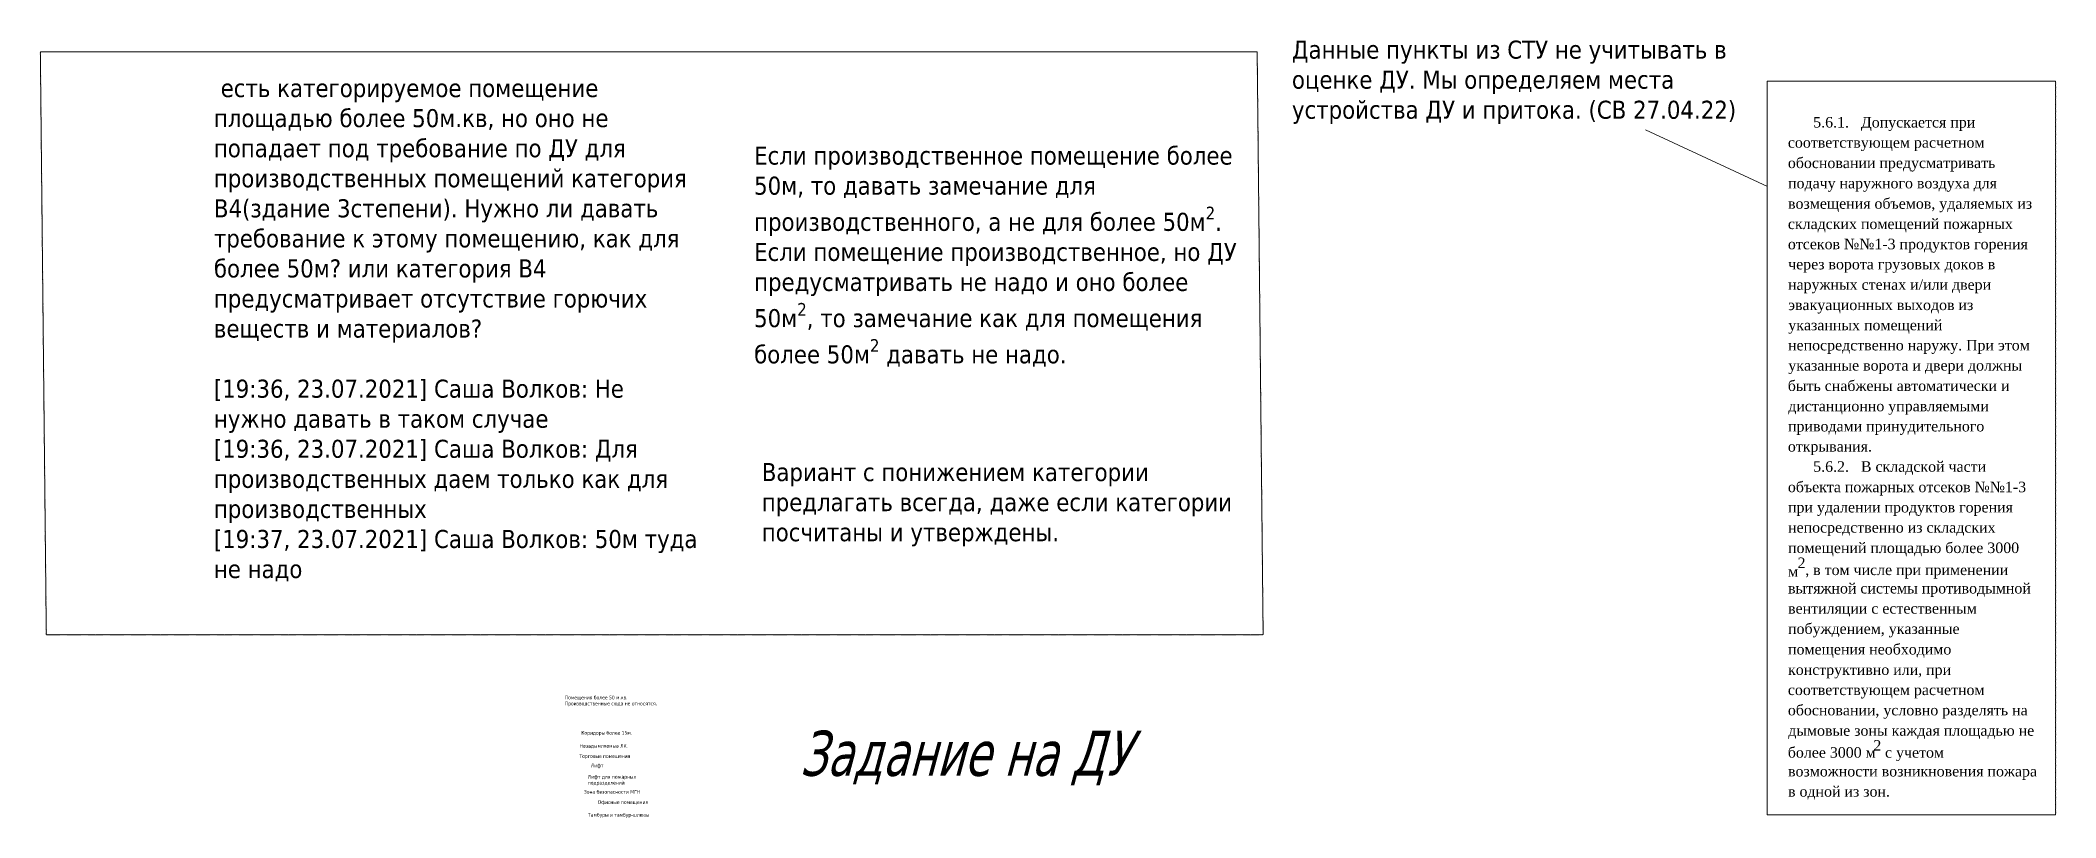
# Model space of a CAD drawing. Header units: millimetres. Extents: x -783640 to 8156175, y -1575894 to 1845315.
# Drawn here: x -783640 to 556723, y 910563 to 1427934 of the extents above; entities that cross this region are included whole.
import ezdxf

# ---------------------------------------------------------------- set-up
doc = ezdxf.new("R2010")
doc.units = ezdxf.units.MM
doc.layers.add('экспертиза ДУ', color=1, linetype='Continuous', lineweight=0)
doc.layers.add('экспертиза ДУ пояснения', color=6, linetype='Continuous', lineweight=0)
doc.styles.add('style3', font='times.ttf')
doc.styles.add('ЭКСПЕРТИЗА', font='tahoma.ttf')

msp = doc.modelspace()

# ---------------------------------------------------------------- texts
at = {"layer": 'экспертиза ДУ', "style": 'ЭКСПЕРТИЗА', "oblique": 14.999978, "width": 0.8}
msp.add_text('Задание на ДУ', height=30000, dxfattribs=at).set_placement((-278656, 938466))
at = {"layer": 'экспертиза ДУ пояснения', "color": 4, "style": 'style3'}
for s, height, p in [('5.6.1.   Допускается при', 7000.02, (395459, 1369883)), ('соответствующем расчетном', 7000.02, (378600, 1356466)), ('обосновании предусматривать', 7000.02, (378606, 1342873)), ('подачу наружного воздуха для', 7000.02, (378722, 1329379)), ('возмещения объемов, удаляемых из', 7000.02, (378712, 1315786)), ('складских помещений пожарных', 7000.02, (378600, 1302292)), ('отсеков №№1-3 продуктов горения', 7000.02, (378606, 1288875)), ('через ворота грузовых доков в', 7000.02, (378802, 1275458)), ('наружных стенах и/или двери', 7000.02, (378722, 1261865)), ('эвакуационных выходов из', 7000.02, (378817, 1248371)), ('указанных помещений', 7000.02, (378893, 1234954)), ('непосредственно наружу. При этом', 7000.02, (378722, 1221538)), ('указанные ворота и двери должны', 7000.02, (378893, 1208121)), ('быть снабжены автоматически и', 7000.02, (378560, 1194528)), ('дистанционно управляемыми', 7000.02, (378823, 1181034)), ('приводами принудительного', 7000.02, (378722, 1167617)), ('открывания.', 7000.02, (378606, 1154200)), ('5.6.2.   В складской части', 7000.02, (395459, 1140783)), ('объекта пожарных отсеков №№1-3', 7000.02, (378606, 1127190)), ('при удалении продуктов горения', 7000.02, (378722, 1113696)), ('непосредственно из складских', 7000.02, (378722, 1100279)), ('помещений площадью более 3000', 7000.02, (378722, 1086686)), ('м', 7000, (378722, 1070874)), ('2', 7000, (385040, 1076700)), (', в том числе при применении', 7000.02, (390148, 1072033)), ('вытяжной системы противодымной', 7000.02, (378712, 1059775)), ('вентиляции с естественным', 7000.02, (378712, 1046359)), ('побуждением, указанные', 7000.02, (378722, 1032854)), ('помещения необходимо', 7000.02, (378722, 1019183)), ('конструктивно или, при', 7000.02, (378722, 1005601)), ('соответствующем расчетном', 7000.02, (378600, 992184)), ('обосновании, условно разделять на', 7000.02, (378606, 978679)), ('дымовые зоны каждая площадью не', 7000.02, (378823, 965097)), ('более 3000 м', 7000.02, (378560, 950521)), ('2', 7000, (435479, 955188)), (' с учетом', 7000, (440586, 950521)), ('возможности возникновения пожара', 7000.02, (378712, 938009)), ('в одной из зон.', 7000.02, (378712, 924593))]:
    msp.add_text(s, height=height, dxfattribs=at).set_placement(p)
at = {"layer": 'экспертиза ДУ пояснения', "color": 4, "lineweight": 0, "attachment_point": 1, "style": 'ЭКСПЕРТИЗА'}
for s, insert, char_height, width in [('\\A1;Данные пункты из СТУ не учитывать в \\Pоценке ДУ. Мы определяем места устройства ДУ и притока. (СВ 27.04.22)', (48764, 1427717, 0), 12000, 324252.19), ('Зона безопасности МГН', (-422096, 928913), 2400, 41568.74), ('Тамбуры и тамбур-шлюзы', (-419364, 913648), 2400, 41568.74)]:
    msp.add_mtext(s, dxfattribs=dict(at, insert=insert, char_height=char_height, width=width))
at = {"layer": 'экспертиза ДУ пояснения', "color": 2, "lineweight": 0, "attachment_point": 1, "style": 'ЭКСПЕРТИЗА'}
for s, insert, char_height, width in [('\\A1; есть категорируемое помещение площадью более 50м.кв, но оно не попадает под требование по ДУ для производственных помещений категория В4(здание 3степени). Нужно ли давать требование к этому помещению, как для более 50м? или категория В4 предусматривает отсутствие горючих веществ и материалов?\\P\\P[19:36, 23.07.2021] Саша Волков: Не нужно давать в таком случае\\P[19:36, 23.07.2021] Саша Волков: Для производственных даем только как для производственных\\P[19:37, 23.07.2021] Саша Волков: 50м туда не надо', (-668194, 1402128, 0), 12000, 324252.19), ('\\A1;Если производственное помещение более 50м, то давать замечание для производственного, а не для более 50м{\\H0.7x;\\S2^ ;}.\\PЕсли помещение производственное, но ДУ предусматривать не надо и оно более 50м{\\H0.7x;\\S2^ ;}, то замечание как для помещения более 50м{\\H0.7x;\\S2^ ;} давать не надо.', (-308908, 1357205, 0), 12000, 324252.19), ('\\A1;Вариант с понижением категории предлагать всегда, даже если категории посчитаны и утверждены.', (-303802, 1146568, 0), 12000, 324252.19), ('Торговые помещения', (-425075, 952761), 2400, 135345.97)]:
    msp.add_mtext(s, dxfattribs=dict(at, insert=insert, char_height=char_height, width=width))
at = {"layer": 'экспертиза ДУ пояснения', "color": 3, "lineweight": 0, "insert": (-434822, 991740), "char_height": 2400, "width": 67052.52, "attachment_point": 1, "style": 'ЭКСПЕРТИЗА'}
msp.add_mtext('Помещения более 50 м.кв. Производственные сюда не относятся.', dxfattribs=at)
at = {"layer": 'экспертиза ДУ пояснения', "color": 30, "lineweight": 0, "insert": (-423848, 968240), "char_height": 2400, "width": 135345.97, "attachment_point": 1, "style": 'ЭКСПЕРТИЗА'}
msp.add_mtext('Коридоры более 15м.', dxfattribs=at)
at = {"layer": 'экспертиза ДУ пояснения', "lineweight": 0, "insert": (-424886, 959484), "char_height": 2400, "width": 135345.97, "attachment_point": 1, "style": 'ЭКСПЕРТИЗА'}
msp.add_mtext('Незадымляемые ЛК.', dxfattribs=at)
at = {"layer": 'экспертиза ДУ пояснения', "color": 7, "lineweight": 0, "char_height": 2400, "width": 41568.74, "attachment_point": 1, "style": 'ЭКСПЕРТИЗА'}
for s, insert in [('Лифт для пожарных подразделений', (-419502, 939018)), ('Лифт', (-417486, 946479))]:
    msp.add_mtext(s, dxfattribs=dict(at, insert=insert))
at = {"layer": 'экспертиза ДУ пояснения', "color": 1, "lineweight": 0, "insert": (-412932, 922134), "char_height": 2400, "width": 135345.97, "attachment_point": 1, "style": 'ЭКСПЕРТИЗА'}
msp.add_mtext('Офисные помещения', dxfattribs=at)

# ---------------------------------------------------------------- linework, layer by layer
at = {"layer": 'экспертиза ДУ'}
for points in [[(-779598, 1032416, 0.52056705), (-779268, 1032416, 0.52056705), (-778938, 1032416, 0.52056705), (-778608, 1032416, 0.52056705), (-778278, 1032416, 0.52056705), (-777948, 1032416, 0.52056705), (-777618, 1032416, 0.52056705), (-777288, 1032416, 0.52056705), (-776958, 1032416, 0.52056705), (-776628, 1032416, 0.52056705), (-776298, 1032416, 0.52056705), (-775968, 1032416, 0.52056705), (-775638, 1032416, 0.52056705), (-775308, 1032416, 0.52056705), (-774978, 1032416, 0.52056705), (-774648, 1032416, 0.52056705), (-774318, 1032416, 0.52056705), (-773988, 1032416, 0.52056705), (-773658, 1032416, 0.52056705), (-773328, 1032416, 0.52056705), (-772998, 1032416, 0.52056705), (-772668, 1032416, 0.52056705), (-772338, 1032416, 0.52056705), (-772009, 1032416, 0.52056705), (-771679, 1032416, 0.52056705), (-771349, 1032416, 0.52056705), (-771019, 1032416, 0.52056705), (-770689, 1032416, 0.52056705), (-770359, 1032416, 0.52056705), (-770029, 1032416, 0.52056705), (-769699, 1032416, 0.52056705), (-769369, 1032416, 0.52056705), (-769039, 1032416, 0.52056705), (-768709, 1032416, 0.52056705), (-768379, 1032416, 0.52056705), (-768049, 1032416, 0.52056705), (-767719, 1032416, 0.52056705), (-767389, 1032416, 0.52056705), (-767059, 1032416, 0.52056705), (-766729, 1032416, 0.52056705), (-766399, 1032416, 0.52056705), (-766069, 1032416, 0.52056705), (-765739, 1032416, 0.52056705), (-765409, 1032416, 0.52056705), (-765079, 1032416, 0.52056705), (-764749, 1032416, 0.52056705), (-764419, 1032416, 0.52056705), (-764089, 1032416, 0.52056705), (-763759, 1032416, 0.52056705), (-763430, 1032416, 0.52056705), (-763100, 1032416, 0.52056705), (-762770, 1032416, 0.52056705), (-762440, 1032416, 0.52056705), (-762110, 1032416, 0.52056705), (-761780, 1032416, 0.52056705), (-761450, 1032416, 0.52056705), (-761120, 1032416, 0.52056705), (-760790, 1032416, 0.52056705), (-760460, 1032416, 0.52056705), (-760130, 1032416, 0.52056705), (-759800, 1032416, 0.52056705), (-759470, 1032416, 0.52056705), (-759140, 1032416, 0.52056705), (-758810, 1032416, 0.52056705), (-758480, 1032416, 0.52056705), (-758150, 1032416, 0.52056705), (-757820, 1032416, 0.52056705), (-757490, 1032416, 0.52056705), (-757160, 1032416, 0.52056705), (-756830, 1032416, 0.52056705), (-756500, 1032416, 0.52056705), (-756170, 1032416, 0.52056705), (-755840, 1032416, 0.52056705), (-755510, 1032416, 0.52056705), (-755180, 1032416, 0.52056705), (-754851, 1032416, 0.52056705), (-754521, 1032416, 0.52056705), (-754191, 1032416, 0.52056705), (-753861, 1032416, 0.52056705), (-753531, 1032416, 0.52056705), (-753201, 1032416, 0.52056705), (-752871, 1032416, 0.52056705), (-752541, 1032416, 0.52056705), (-752211, 1032416, 0.52056705), (-751881, 1032416, 0.52056705), (-751551, 1032416, 0.52056705), (-751221, 1032416, 0.52056705), (-750891, 1032416, 0.52056705), (-750561, 1032416, 0.52056705), (-750231, 1032416, 0.52056705), (-749901, 1032416, 0.52056705), (-749571, 1032416, 0.52056705), (-749241, 1032416, 0.52056705), (-748911, 1032416, 0.52056705), (-748581, 1032416, 0.52056705), (-748251, 1032416, 0.52056705), (-747921, 1032416, 0.52056705), (-747591, 1032416, 0.52056705), (-747261, 1032416, 0.52056705), (-746931, 1032416, 0.52056705), (-746601, 1032416, 0.52056705), (-746272, 1032416, 0.52056705), (-745942, 1032416, 0.52056705), (-745612, 1032416, 0.52056705), (-745282, 1032416, 0.52056705), (-744952, 1032416, 0.52056705), (-744622, 1032416, 0.52056705), (-744292, 1032416, 0.52056705), (-743962, 1032416, 0.52056705), (-743632, 1032416, 0.52056705), (-743302, 1032416, 0.52056705), (-742972, 1032416, 0.52056705), (-742642, 1032416, 0.52056705), (-742312, 1032416, 0.52056705), (-741982, 1032416, 0.52056705), (-741652, 1032416, 0.52056705), (-741322, 1032416, 0.52056705), (-740992, 1032416, 0.52056705), (-740662, 1032416, 0.52056705), (-740332, 1032416, 0.52056705), (-740002, 1032416, 0.52056705), (-739672, 1032416, 0.52056705), (-739342, 1032416, 0.52056705), (-739012, 1032416, 0.52056705), (-738682, 1032416, 0.52056705), (-738352, 1032416, 0.52056705), (-738022, 1032416, 0.52056705), (-737693, 1032416, 0.52056705), (-737363, 1032416, 0.52056705), (-737033, 1032416, 0.52056705), (-736703, 1032416, 0.52056705), (-736373, 1032416, 0.52056705), (-736043, 1032416, 0.52056705), (-735713, 1032416, 0.52056705), (-735383, 1032416, 0.52056705), (-735053, 1032416, 0.52056705), (-734723, 1032416, 0.52056705), (-734393, 1032416, 0.52056705), (-734063, 1032416, 0.52056705), (-733733, 1032416, 0.52056705), (-733403, 1032416, 0.52056705), (-733073, 1032416, 0.52056705), (-732743, 1032416, 0.52056705), (-732413, 1032416, 0.52056705), (-732083, 1032416, 0.52056705), (-731753, 1032416, 0.52056705), (-731423, 1032416, 0.52056705), (-731093, 1032416, 0.52056705), (-730763, 1032416, 0.52056705), (-730433, 1032416, 0.52056705), (-730103, 1032416, 0.52056705), (-729773, 1032416, 0.52056705), (-729443, 1032416, 0.52056705), (-729114, 1032416, 0.52056705), (-728784, 1032416, 0.52056705), (-728454, 1032416, 0.52056705), (-728124, 1032416, 0.52056705), (-727794, 1032416, 0.52056705), (-727464, 1032416, 0.52056705), (-727134, 1032416, 0.52056705), (-726804, 1032416, 0.52056705), (-726474, 1032416, 0.52056705), (-726144, 1032416, 0.52056705), (-725814, 1032416, 0.52056705), (-725484, 1032416, 0.52056705), (-725154, 1032416, 0.52056705), (-724824, 1032416, 0.52056705), (-724494, 1032416, 0.52056705), (-724164, 1032416, 0.52056705), (-723834, 1032416, 0.52056705), (-723504, 1032416, 0.52056705), (-723174, 1032416, 0.52056705), (-722844, 1032416, 0.52056705), (-722514, 1032416, 0.52056705), (-722184, 1032416, 0.52056705), (-721854, 1032416, 0.52056705), (-721524, 1032416, 0.52056705), (-721194, 1032416, 0.52056705), (-720864, 1032416, 0.52056705), (-720535, 1032416, 0.52056705), (-720205, 1032416, 0.52056705), (-719875, 1032416, 0.52056705), (-719545, 1032416, 0.52056705), (-719215, 1032416, 0.52056705), (-718885, 1032416, 0.52056705), (-718555, 1032416, 0.52056705), (-718225, 1032416, 0.52056705), (-717895, 1032416, 0.52056705), (-717565, 1032416, 0.52056705), (-717235, 1032416, 0.52056705), (-716905, 1032416, 0.52056705), (-716575, 1032416, 0.52056705), (-716245, 1032416, 0.52056705), (-715915, 1032416, 0.52056705), (-715585, 1032416, 0.52056705), (-715255, 1032416, 0.52056705), (-714925, 1032416, 0.52056705), (-714595, 1032416, 0.52056705), (-714265, 1032416, 0.52056705), (-713935, 1032416, 0.52056705), (-713605, 1032416, 0.52056705), (-713275, 1032416, 0.52056705), (-712945, 1032416, 0.52056705), (-712615, 1032416, 0.52056705), (-712285, 1032416, 0.52056705), (-711956, 1032416, 0.52056705), (-711626, 1032416, 0.52056705), (-711296, 1032416, 0.52056705), (-710966, 1032416, 0.52056705), (-710636, 1032416, 0.52056705), (-710306, 1032416, 0.52056705), (-709976, 1032416, 0.52056705), (-709646, 1032416, 0.52056705), (-709316, 1032416, 0.52056705), (-708986, 1032416, 0.52056705), (-708656, 1032416, 0.52056705), (-708326, 1032416, 0.52056705), (-707996, 1032416, 0.52056705), (-707666, 1032416, 0.52056705), (-707336, 1032416, 0.52056705), (-707006, 1032416, 0.52056705), (-706676, 1032416, 0.52056705), (-706346, 1032416, 0.52056705), (-706016, 1032416, 0.52056705), (-705686, 1032416, 0.52056705), (-705356, 1032416, 0.52056705), (-705026, 1032416, 0.52056705), (-704696, 1032416, 0.52056705), (-704366, 1032416, 0.52056705), (-704036, 1032416, 0.52056705), (-703706, 1032416, 0.52056705), (-703377, 1032416, 0.52056705), (-703047, 1032416, 0.52056705), (-702717, 1032416, 0.52056705), (-702387, 1032416, 0.52056705), (-702057, 1032416, 0.52056705), (-701727, 1032416, 0.52056705), (-701397, 1032416, 0.52056705), (-701067, 1032416, 0.52056705), (-700737, 1032416, 0.52056705), (-700407, 1032416, 0.52056705), (-700077, 1032416, 0.52056705), (-699747, 1032416, 0.52056705), (-699417, 1032416, 0.52056705), (-699087, 1032416, 0.52056705), (-698757, 1032416, 0.52056705), (-698427, 1032416, 0.52056705), (-698097, 1032416, 0.52056705), (-697767, 1032416, 0.52056705), (-697437, 1032416, 0.52056705), (-697107, 1032416, 0.52056705), (-696777, 1032416, 0.52056705), (-696447, 1032416, 0.52056705), (-696117, 1032416, 0.52056705), (-695787, 1032416, 0.52056705), (-695457, 1032416, 0.52056705), (-695127, 1032416, 0.52056705), (-694798, 1032416, 0.52056705), (-694468, 1032416, 0.52056705), (-694138, 1032416, 0.52056705), (-693808, 1032416, 0.52056705), (-693478, 1032416, 0.52056705), (-693148, 1032416, 0.52056705), (-692818, 1032416, 0.52056705), (-692488, 1032416, 0.52056705), (-692158, 1032416, 0.52056705), (-691828, 1032416, 0.52056705), (-691498, 1032416, 0.52056705), (-691168, 1032416, 0.52056705), (-690838, 1032416, 0.52056705), (-690508, 1032416, 0.52056705), (-690178, 1032416, 0.52056705), (-689848, 1032416, 0.52056705), (-689518, 1032416, 0.52056705), (-689188, 1032416, 0.52056705), (-688858, 1032416, 0.52056705), (-688528, 1032416, 0.52056705), (-688198, 1032416, 0.52056705), (-687868, 1032416, 0.52056705), (-687538, 1032416, 0.52056705), (-687208, 1032416, 0.52056705), (-686878, 1032416, 0.52056705), (-686548, 1032416, 0.52056705), (-686219, 1032416, 0.52056705), (-685889, 1032416, 0.52056705), (-685559, 1032416, 0.52056705), (-685229, 1032416, 0.52056705), (-684899, 1032416, 0.52056705), (-684569, 1032416, 0.52056705), (-684239, 1032416, 0.52056705), (-683909, 1032416, 0.52056705), (-683579, 1032416, 0.52056705), (-683249, 1032416, 0.52056705), (-682919, 1032416, 0.52056705), (-682589, 1032416, 0.52056705), (-682259, 1032416, 0.52056705), (-681929, 1032416, 0.52056705), (-681599, 1032416, 0.52056705), (-681269, 1032416, 0.52056705), (-680939, 1032416, 0.52056705), (-680609, 1032416, 0.52056705), (-680279, 1032416, 0.52056705), (-679949, 1032416, 0.52056705), (-679619, 1032416, 0.52056705), (-679289, 1032416, 0.52056705), (-678959, 1032416, 0.52056705), (-678629, 1032416, 0.52056705), (-678299, 1032416, 0.52056705), (-677969, 1032416, 0.52056705), (-677640, 1032416, 0.52056705), (-677310, 1032416, 0.52056705), (-676980, 1032416, 0.52056705), (-676650, 1032416, 0.52056705), (-676320, 1032416, 0.52056705), (-675990, 1032416, 0.52056705), (-675660, 1032416, 0.52056705), (-675330, 1032416, 0.52056705), (-675000, 1032416, 0.52056705), (-674670, 1032416, 0.52056705), (-674340, 1032416, 0.52056705), (-674010, 1032416, 0.52056705), (-673680, 1032416, 0.52056705), (-673350, 1032416, 0.52056705), (-673020, 1032416, 0.52056705), (-672690, 1032416, 0.52056705), (-672360, 1032416, 0.52056705), (-672030, 1032416, 0.52056705), (-671700, 1032416, 0.52056705), (-671370, 1032416, 0.52056705), (-671040, 1032416, 0.52056705), (-670710, 1032416, 0.52056705), (-670380, 1032416, 0.52056705), (-670050, 1032416, 0.52056705), (-669720, 1032416, 0.52056705), (-669390, 1032416, 0.52056705), (-669060, 1032416, 0.52056705), (-668731, 1032416, 0.52056705), (-668401, 1032416, 0.52056705), (-668071, 1032416, 0.52056705), (-667741, 1032416, 0.52056705), (-667411, 1032416, 0.52056705), (-667081, 1032416, 0.52056705), (-666751, 1032416, 0.52056705), (-666421, 1032416, 0.52056705), (-666091, 1032416, 0.52056705), (-665761, 1032416, 0.52056705), (-665431, 1032416, 0.52056705), (-665101, 1032416, 0.52056705), (-664771, 1032416, 0.52056705), (-664441, 1032416, 0.52056705), (-664111, 1032416, 0.52056705), (-663781, 1032416, 0.52056705), (-663451, 1032416, 0.52056705), (-663121, 1032416, 0.52056705), (-662791, 1032416, 0.52056705), (-662461, 1032416, 0.52056705), (-662131, 1032416, 0.52056705), (-661801, 1032416, 0.52056705), (-661471, 1032416, 0.52056705), (-661141, 1032416, 0.52056705), (-660811, 1032416, 0.52056705), (-660481, 1032416, 0.52056705), (-660152, 1032416, 0.52056705), (-659822, 1032416, 0.52056705), (-659492, 1032416, 0.52056705), (-659162, 1032416, 0.52056705), (-658832, 1032416, 0.52056705), (-658502, 1032416, 0.52056705), (-658172, 1032416, 0.52056705), (-657842, 1032416, 0.52056705), (-657512, 1032416, 0.52056705), (-657182, 1032416, 0.52056705), (-656852, 1032416, 0.52056705), (-656522, 1032416, 0.52056705), (-656192, 1032416, 0.52056705), (-655862, 1032416, 0.52056705), (-655532, 1032416, 0.52056705), (-655202, 1032416, 0.52056705), (-654872, 1032416, 0.52056705), (-654542, 1032416, 0.52056705), (-654212, 1032416, 0.52056705), (-653882, 1032416, 0.52056705), (-653552, 1032416, 0.52056705), (-653222, 1032416, 0.52056705), (-652892, 1032416, 0.52056705), (-652562, 1032416, 0.52056705), (-652232, 1032416, 0.52056705), (-651902, 1032416, 0.52056705), (-651573, 1032416, 0.52056705), (-651243, 1032416, 0.52056705), (-650913, 1032416, 0.52056705), (-650583, 1032416, 0.52056705), (-650253, 1032416, 0.52056705), (-649923, 1032416, 0.52056705), (-649593, 1032416, 0.52056705), (-649263, 1032416, 0.52056705), (-648933, 1032416, 0.52056705), (-648603, 1032416, 0.52056705), (-648273, 1032416, 0.52056705), (-647943, 1032416, 0.52056705), (-647613, 1032416, 0.52056705), (-647283, 1032416, 0.52056705), (-646953, 1032416, 0.52056705), (-646623, 1032416, 0.52056705), (-646293, 1032416, 0.52056705), (-645963, 1032416, 0.52056705), (-645633, 1032416, 0.52056705), (-645303, 1032416, 0.52056705), (-644973, 1032416, 0.52056705), (-644643, 1032416, 0.52056705), (-644313, 1032416, 0.52056705), (-643983, 1032416, 0.52056705), (-643653, 1032416, 0.52056705), (-643323, 1032416, 0.52056705), (-642994, 1032416, 0.52056705), (-642664, 1032416, 0.52056705), (-642334, 1032416, 0.52056705), (-642004, 1032416, 0.52056705), (-641674, 1032416, 0.52056705), (-641344, 1032416, 0.52056705), (-641014, 1032416, 0.52056705), (-640684, 1032416, 0.52056705), (-640354, 1032416, 0.52056705), (-640024, 1032416, 0.52056705), (-639694, 1032416, 0.52056705), (-639364, 1032416, 0.52056705), (-639034, 1032416, 0.52056705), (-638704, 1032416, 0.52056705), (-638374, 1032416, 0.52056705), (-638044, 1032416, 0.52056705), (-637714, 1032416, 0.52056705), (-637384, 1032416, 0.52056705), (-637054, 1032416, 0.52056705), (-636724, 1032416, 0.52056705), (-636394, 1032416, 0.52056705), (-636064, 1032416, 0.52056705), (-635734, 1032416, 0.52056705), (-635404, 1032416, 0.52056705), (-635074, 1032416, 0.52056705), (-634744, 1032416, 0.52056705), (-634415, 1032416, 0.52056705), (-634085, 1032416, 0.52056705), (-633755, 1032416, 0.52056705), (-633425, 1032416, 0.52056705), (-633095, 1032416, 0.52056705), (-632765, 1032416, 0.52056705), (-632435, 1032416, 0.52056705), (-632105, 1032416, 0.52056705), (-631775, 1032416, 0.52056705), (-631445, 1032416, 0.52056705), (-631115, 1032416, 0.52056705), (-630785, 1032416, 0.52056705), (-630455, 1032416, 0.52056705), (-630125, 1032416, 0.52056705), (-629795, 1032416, 0.52056705), (-629465, 1032416, 0.52056705), (-629135, 1032416, 0.52056705), (-628805, 1032416, 0.52056705), (-628475, 1032416, 0.52056705), (-628145, 1032416, 0.52056705), (-627815, 1032416, 0.52056705), (-627485, 1032416, 0.52056705), (-627155, 1032416, 0.52056705), (-626825, 1032416, 0.52056705), (-626495, 1032416, 0.52056705), (-626165, 1032416, 0.52056705), (-625836, 1032416, 0.52056705), (-625506, 1032416, 0.52056705), (-625176, 1032416, 0.52056705), (-624846, 1032416, 0.52056705), (-624516, 1032416, 0.52056705), (-624186, 1032416, 0.52056705), (-623856, 1032416, 0.52056705), (-623526, 1032416, 0.52056705), (-623196, 1032416, 0.52056705), (-622866, 1032416, 0.52056705), (-622536, 1032416, 0.52056705), (-622206, 1032416, 0.52056705), (-621876, 1032416, 0.52056705), (-621546, 1032416, 0.52056705), (-621216, 1032416, 0.52056705), (-620886, 1032416, 0.52056705), (-620556, 1032416, 0.52056705), (-620226, 1032416, 0.52056705), (-619896, 1032416, 0.52056705), (-619566, 1032416, 0.52056705), (-619236, 1032416, 0.52056705), (-618906, 1032416, 0.52056705), (-618576, 1032416, 0.52056705), (-618246, 1032416, 0.52056705), (-617916, 1032416, 0.52056705), (-617586, 1032416, 0.52056705), (-617257, 1032416, 0.52056705), (-616927, 1032416, 0.52056705), (-616597, 1032416, 0.52056705), (-616267, 1032416, 0.52056705), (-615937, 1032416, 0.52056705), (-615607, 1032416, 0.52056705), (-615277, 1032416, 0.52056705), (-614947, 1032416, 0.52056705), (-614617, 1032416, 0.52056705), (-614287, 1032416, 0.52056705), (-613957, 1032416, 0.52056705), (-613627, 1032416, 0.52056705), (-613297, 1032416, 0.52056705), (-612967, 1032416, 0.52056705), (-612637, 1032416, 0.52056705), (-612307, 1032416, 0.52056705), (-611977, 1032416, 0.52056705), (-611647, 1032416, 0.52056705), (-611317, 1032416, 0.52056705), (-610987, 1032416, 0.52056705), (-610657, 1032416, 0.52056705), (-610327, 1032416, 0.52056705), (-609997, 1032416, 0.52056705), (-609667, 1032416, 0.52056705), (-609337, 1032416, 0.52056705), (-609007, 1032416, 0.52056705), (-608678, 1032416, 0.52056705), (-608348, 1032416, 0.52056705), (-608018, 1032416, 0.52056705), (-607688, 1032416, 0.52056705), (-607358, 1032416, 0.52056705), (-607028, 1032416, 0.52056705), (-606698, 1032416, 0.52056705), (-606368, 1032416, 0.52056705), (-606038, 1032416, 0.52056705), (-605708, 1032416, 0.52056705), (-605378, 1032416, 0.52056705), (-605048, 1032416, 0.52056705), (-604718, 1032416, 0.52056705), (-604388, 1032416, 0.52056705), (-604058, 1032416, 0.52056705), (-603728, 1032416, 0.52056705), (-603398, 1032416, 0.52056705), (-603068, 1032416, 0.52056705), (-602738, 1032416, 0.52056705), (-602408, 1032416, 0.52056705), (-602078, 1032416, 0.52056705), (-601748, 1032416, 0.52056705), (-601418, 1032416, 0.52056705), (-601088, 1032416, 0.52056705), (-600758, 1032416, 0.52056705), (-600428, 1032416, 0.52056705), (-600099, 1032416, 0.52056705), (-599769, 1032416, 0.52056705), (-599439, 1032416, 0.52056705), (-599109, 1032416, 0.52056705), (-598779, 1032416, 0.52056705), (-598449, 1032416, 0.52056705), (-598119, 1032416, 0.52056705), (-597789, 1032416, 0.52056705), (-597459, 1032416, 0.52056705), (-597129, 1032416, 0.52056705), (-596799, 1032416, 0.52056705), (-596469, 1032416, 0.52056705), (-596139, 1032416, 0.52056705), (-595809, 1032416, 0.52056705), (-595479, 1032416, 0.52056705), (-595149, 1032416, 0.52056705), (-594819, 1032416, 0.52056705), (-594489, 1032416, 0.52056705), (-594159, 1032416, 0.52056705), (-593829, 1032416, 0.52056705), (-593499, 1032416, 0.52056705), (-593169, 1032416, 0.52056705), (-592839, 1032416, 0.52056705), (-592509, 1032416, 0.52056705), (-592179, 1032416, 0.52056705), (-591849, 1032416, 0.52056705), (-591520, 1032416, 0.52056705), (-591190, 1032416, 0.52056705), (-590860, 1032416, 0.52056705), (-590530, 1032416, 0.52056705), (-590200, 1032416, 0.52056705), (-589870, 1032416, 0.52056705), (-589540, 1032416, 0.52056705), (-589210, 1032416, 0.52056705), (-588880, 1032416, 0.52056705), (-588550, 1032416, 0.52056705), (-588220, 1032416, 0.52056705), (-587890, 1032416, 0.52056705), (-587560, 1032416, 0.52056705), (-587230, 1032416, 0.52056705), (-586900, 1032416, 0.52056705), (-586570, 1032416, 0.52056705), (-586240, 1032416, 0.52056705), (-585910, 1032416, 0.52056705), (-585580, 1032416, 0.52056705), (-585250, 1032416, 0.52056705), (-584920, 1032416, 0.52056705), (-584590, 1032416, 0.52056705), (-584260, 1032416, 0.52056705), (-583930, 1032416, 0.52056705), (-583600, 1032416, 0.52056705), (-583270, 1032416, 0.52056705), (-582941, 1032416, 0.52056705), (-582611, 1032416, 0.52056705), (-582281, 1032416, 0.52056705), (-581951, 1032416, 0.52056705), (-581621, 1032416, 0.52056705), (-581291, 1032416, 0.52056705), (-580961, 1032416, 0.52056705), (-580631, 1032416, 0.52056705), (-580301, 1032416, 0.52056705), (-579971, 1032416, 0.52056705), (-579641, 1032416, 0.52056705), (-579311, 1032416, 0.52056705), (-578981, 1032416, 0.52056705), (-578651, 1032416, 0.52056705), (-578321, 1032416, 0.52056705), (-577991, 1032416, 0.52056705), (-577661, 1032416, 0.52056705), (-577331, 1032416, 0.52056705), (-577001, 1032416, 0.52056705), (-576671, 1032416, 0.52056705), (-576341, 1032416, 0.52056705), (-576011, 1032416, 0.52056705), (-575681, 1032416, 0.52056705), (-575351, 1032416, 0.52056705), (-575021, 1032416, 0.52056705), (-574691, 1032416, 0.52056705), (-574362, 1032416, 0.52056705), (-574032, 1032416, 0.52056705), (-573702, 1032416, 0.52056705), (-573372, 1032416, 0.52056705), (-573042, 1032416, 0.52056705), (-572712, 1032416, 0.52056705), (-572382, 1032416, 0.52056705), (-572052, 1032416, 0.52056705), (-571722, 1032416, 0.52056705), (-571392, 1032416, 0.52056705), (-571062, 1032416, 0.52056705), (-570732, 1032416, 0.52056705), (-570402, 1032416, 0.52056705), (-570072, 1032416, 0.52056705), (-569742, 1032416, 0.52056705), (-569412, 1032416, 0.52056705), (-569082, 1032416, 0.52056705), (-568752, 1032416, 0.52056705), (-568422, 1032416, 0.52056705), (-568092, 1032416, 0.52056705), (-567762, 1032416, 0.52056705), (-567432, 1032416, 0.52056705), (-567102, 1032416, 0.52056705), (-566772, 1032416, 0.52056705), (-566442, 1032416, 0.52056705), (-566112, 1032416, 0.52056705), (-565783, 1032416, 0.52056705), (-565453, 1032416, 0.52056705), (-565123, 1032416, 0.52056705), (-564793, 1032416, 0.52056705), (-564463, 1032416, 0.52056705), (-564133, 1032416, 0.52056705), (-563803, 1032416, 0.52056705), (-563473, 1032416, 0.52056705), (-563143, 1032416, 0.52056705), (-562813, 1032416, 0.52056705), (-562483, 1032416, 0.52056705), (-562153, 1032416, 0.52056705), (-561823, 1032416, 0.52056705), (-561493, 1032416, 0.52056705), (-561163, 1032416, 0.52056705), (-560833, 1032416, 0.52056705), (-560503, 1032416, 0.52056705), (-560173, 1032416, 0.52056705), (-559843, 1032416, 0.52056705), (-559513, 1032416, 0.52056705), (-559183, 1032416, 0.52056705), (-558853, 1032416, 0.52056705), (-558523, 1032416, 0.52056705), (-558193, 1032416, 0.52056705), (-557863, 1032416, 0.52056705), (-557533, 1032416, 0.52056705), (-557204, 1032416, 0.52056705), (-556874, 1032416, 0.52056705), (-556544, 1032416, 0.52056705), (-556214, 1032416, 0.52056705), (-555884, 1032416, 0.52056705), (-555554, 1032416, 0.52056705), (-555224, 1032416, 0.52056705), (-554894, 1032416, 0.52056705), (-554564, 1032416, 0.52056705), (-554234, 1032416, 0.52056705), (-553904, 1032416, 0.52056705), (-553574, 1032416, 0.52056705), (-553244, 1032416, 0.52056705), (-552914, 1032416, 0.52056705), (-552584, 1032416, 0.52056705), (-552254, 1032416, 0.52056705), (-551924, 1032416, 0.52056705), (-551594, 1032416, 0.52056705), (-551264, 1032416, 0.52056705), (-550934, 1032416, 0.52056705), (-550604, 1032416, 0.52056705), (-550274, 1032416, 0.52056705), (-549944, 1032416, 0.52056705), (-549614, 1032416, 0.52056705), (-549284, 1032416, 0.52056705), (-548954, 1032416, 0.52056705), (-548625, 1032416, 0.52056705), (-548295, 1032416, 0.52056705), (-547965, 1032416, 0.52056705), (-547635, 1032416, 0.52056705), (-547305, 1032416, 0.52056705), (-546975, 1032416, 0.52056705), (-546645, 1032416, 0.52056705), (-546315, 1032416, 0.52056705), (-545985, 1032416, 0.52056705), (-545655, 1032416, 0.52056705), (-545325, 1032416, 0.52056705), (-544995, 1032416, 0.52056705), (-544665, 1032416, 0.52056705), (-544335, 1032416, 0.52056705), (-544005, 1032416, 0.52056705), (-543675, 1032416, 0.52056705), (-543345, 1032416, 0.52056705), (-543015, 1032416, 0.52056705), (-542685, 1032416, 0.52056705), (-542355, 1032416, 0.52056705), (-542025, 1032416, 0.52056705), (-541695, 1032416, 0.52056705), (-541365, 1032416, 0.52056705), (-541035, 1032416, 0.52056705), (-540705, 1032416, 0.52056705), (-540375, 1032416, 0.52056705), (-540046, 1032416, 0.52056705), (-539716, 1032416, 0.52056705), (-539386, 1032416, 0.52056705), (-539056, 1032416, 0.52056705), (-538726, 1032416, 0.52056705), (-538396, 1032416, 0.52056705), (-538066, 1032416, 0.52056705), (-537736, 1032416, 0.52056705), (-537406, 1032416, 0.52056705), (-537076, 1032416, 0.52056705), (-536746, 1032416, 0.52056705), (-536416, 1032416, 0.52056705), (-536086, 1032416, 0.52056705), (-535756, 1032416, 0.52056705), (-535426, 1032416, 0.52056705), (-535096, 1032416, 0.52056705), (-534766, 1032416, 0.52056705), (-534436, 1032416, 0.52056705), (-534106, 1032416, 0.52056705), (-533776, 1032416, 0.52056705), (-533446, 1032416, 0.52056705), (-533116, 1032416, 0.52056705), (-532786, 1032416, 0.52056705), (-532456, 1032416, 0.52056705), (-532126, 1032416, 0.52056705), (-531796, 1032416, 0.52056705), (-531467, 1032416, 0.52056705), (-531137, 1032416, 0.52056705), (-530807, 1032416, 0.52056705), (-530477, 1032416, 0.52056705), (-530147, 1032416, 0.52056705), (-529817, 1032416, 0.52056705), (-529487, 1032416, 0.52056705), (-529157, 1032416, 0.52056705), (-528827, 1032416, 0.52056705), (-528497, 1032416, 0.52056705), (-528167, 1032416, 0.52056705), (-527837, 1032416, 0.52056705), (-527507, 1032416, 0.52056705), (-527177, 1032416, 0.52056705), (-526847, 1032416, 0.52056705), (-526517, 1032416, 0.52056705), (-526187, 1032416, 0.52056705), (-525857, 1032416, 0.52056705), (-525527, 1032416, 0.52056705), (-525197, 1032416, 0.52056705), (-524867, 1032416, 0.52056705), (-524537, 1032416, 0.52056705), (-524207, 1032416, 0.52056705), (-523877, 1032416, 0.52056705), (-523547, 1032416, 0.52056705), (-523217, 1032416, 0.52056705), (-522888, 1032416, 0.52056705), (-522558, 1032416, 0.52056705), (-522228, 1032416, 0.52056705), (-521898, 1032416, 0.52056705), (-521568, 1032416, 0.52056705), (-521238, 1032416, 0.52056705), (-520908, 1032416, 0.52056705), (-520578, 1032416, 0.52056705), (-520248, 1032416, 0.52056705), (-519918, 1032416, 0.52056705), (-519588, 1032416, 0.52056705), (-519258, 1032416, 0.52056705), (-518928, 1032416, 0.52056705), (-518598, 1032416, 0.52056705), (-518268, 1032416, 0.52056705), (-517938, 1032416, 0.52056705), (-517608, 1032416, 0.52056705), (-517278, 1032416, 0.52056705), (-516948, 1032416, 0.52056705), (-516618, 1032416, 0.52056705), (-516288, 1032416, 0.52056705), (-515958, 1032416, 0.52056705), (-515628, 1032416, 0.52056705), (-515298, 1032416, 0.52056705), (-514968, 1032416, 0.52056705), (-514638, 1032416, 0.52056705), (-514308, 1032416, 0.52056705), (-513979, 1032416, 0.52056705), (-513649, 1032416, 0.52056705), (-513319, 1032416, 0.52056705), (-512989, 1032416, 0.52056705), (-512659, 1032416, 0.52056705), (-512329, 1032416, 0.52056705), (-511999, 1032416, 0.52056705), (-511669, 1032416, 0.52056705), (-511339, 1032416, 0.52056705), (-511009, 1032416, 0.52056705), (-510679, 1032416, 0.52056705), (-510349, 1032416, 0.52056705), (-510019, 1032416, 0.52056705), (-509689, 1032416, 0.52056705), (-509359, 1032416, 0.52056705), (-509029, 1032416, 0.52056705), (-508699, 1032416, 0.52056705), (-508369, 1032416, 0.52056705), (-508039, 1032416, 0.52056705), (-507709, 1032416, 0.52056705), (-507379, 1032416, 0.52056705), (-507049, 1032416, 0.52056705), (-506719, 1032416, 0.52056705), (-506389, 1032416, 0.52056705), (-506059, 1032416, 0.52056705), (-505729, 1032416, 0.52056705), (-505400, 1032416, 0.52056705), (-505070, 1032416, 0.52056705), (-504740, 1032416, 0.52056705), (-504410, 1032416, 0.52056705), (-504080, 1032416, 0.52056705), (-503750, 1032416, 0.52056705), (-503420, 1032416, 0.52056705), (-503090, 1032416, 0.52056705), (-502760, 1032416, 0.52056705), (-502430, 1032416, 0.52056705), (-502100, 1032416, 0.52056705), (-501770, 1032416, 0.52056705), (-501440, 1032416, 0.52056705), (-501110, 1032416, 0.52056705), (-500780, 1032416, 0.52056705), (-500450, 1032416, 0.52056705), (-500120, 1032416, 0.52056705), (-499790, 1032416, 0.52056705), (-499460, 1032416, 0.52056705), (-499130, 1032416, 0.52056705), (-498800, 1032416, 0.52056705), (-498470, 1032416, 0.52056705), (-498140, 1032416, 0.52056705), (-497810, 1032416, 0.52056705), (-497480, 1032416, 0.52056705), (-497150, 1032416, 0.52056705), (-496821, 1032416, 0.52056705), (-496491, 1032416, 0.52056705), (-496161, 1032416, 0.52056705), (-495831, 1032416, 0.52056705), (-495501, 1032416, 0.52056705), (-495171, 1032416, 0.52056705), (-494841, 1032416, 0.52056705), (-494511, 1032416, 0.52056705), (-494181, 1032416, 0.52056705), (-493851, 1032416, 0.52056705), (-493521, 1032416, 0.52056705), (-493191, 1032416, 0.52056705), (-492861, 1032416, 0.52056705), (-492531, 1032416, 0.52056705), (-492201, 1032416, 0.52056705), (-491871, 1032416, 0.52056705), (-491541, 1032416, 0.52056705), (-491211, 1032416, 0.52056705), (-490881, 1032416, 0.52056705), (-490551, 1032416, 0.52056705), (-490221, 1032416, 0.52056705), (-489891, 1032416, 0.52056705), (-489561, 1032416, 0.52056705), (-489231, 1032416, 0.52056705), (-488901, 1032416, 0.52056705), (-488571, 1032416, 0.52056705), (-488242, 1032416, 0.52056705), (-487912, 1032416, 0.52056705), (-487582, 1032416, 0.52056705), (-487252, 1032416, 0.52056705), (-486922, 1032416, 0.52056705), (-486592, 1032416, 0.52056705), (-486262, 1032416, 0.52056705), (-485932, 1032416, 0.52056705), (-485602, 1032416, 0.52056705), (-485272, 1032416, 0.52056705), (-484942, 1032416, 0.52056705), (-484612, 1032416, 0.52056705), (-484282, 1032416, 0.52056705), (-483952, 1032416, 0.52056705), (-483622, 1032416, 0.52056705), (-483292, 1032416, 0.52056705), (-482962, 1032416, 0.52056705), (-482632, 1032416, 0.52056705), (-482302, 1032416, 0.52056705), (-481972, 1032416, 0.52056705), (-481642, 1032416, 0.52056705), (-481312, 1032416, 0.52056705), (-480982, 1032416, 0.52056705), (-480652, 1032416, 0.52056705), (-480322, 1032416, 0.52056705), (-479992, 1032416, 0.52056705), (-479663, 1032416, 0.52056705), (-479333, 1032416, 0.52056705), (-479003, 1032416, 0.52056705), (-478673, 1032416, 0.52056705), (-478343, 1032416, 0.52056705), (-478013, 1032416, 0.52056705), (-477683, 1032416, 0.52056705), (-477353, 1032416, 0.52056705), (-477023, 1032416, 0.52056705), (-476693, 1032416, 0.52056705), (-476363, 1032416, 0.52056705), (-476033, 1032416, 0.52056705), (-475703, 1032416, 0.52056705), (-475373, 1032416, 0.52056705), (-475043, 1032416, 0.52056705), (-474713, 1032416, 0.52056705), (-474383, 1032416, 0.52056705), (-474053, 1032416, 0.52056705), (-473723, 1032416, 0.52056705), (-473393, 1032416, 0.52056705), (-473063, 1032416, 0.52056705), (-472733, 1032416, 0.52056705), (-472403, 1032416, 0.52056705), (-472073, 1032416, 0.52056705), (-471743, 1032416, 0.52056705), (-471413, 1032416, 0.52056705), (-471084, 1032416, 0.52056705), (-470754, 1032416, 0.52056705), (-470424, 1032416, 0.52056705), (-470094, 1032416, 0.52056705), (-469764, 1032416, 0.52056705), (-469434, 1032416, 0.52056705), (-469104, 1032416, 0.52056705), (-468774, 1032416, 0.52056705), (-468444, 1032416, 0.52056705), (-468114, 1032416, 0.52056705), (-467784, 1032416, 0.52056705), (-467454, 1032416, 0.52056705), (-467124, 1032416, 0.52056705), (-466794, 1032416, 0.52056705), (-466464, 1032416, 0.52056705), (-466134, 1032416, 0.52056705), (-465804, 1032416, 0.52056705), (-465474, 1032416, 0.52056705), (-465144, 1032416, 0.52056705), (-464814, 1032416, 0.52056705), (-464484, 1032416, 0.52056705), (-464154, 1032416, 0.52056705), (-463824, 1032416, 0.52056705), (-463494, 1032416, 0.52056705), (-463164, 1032416, 0.52056705), (-462834, 1032416, 0.52056705), (-462505, 1032416, 0.52056705), (-462175, 1032416, 0.52056705), (-461845, 1032416, 0.52056705), (-461515, 1032416, 0.52056705), (-461185, 1032416, 0.52056705), (-460855, 1032416, 0.52056705), (-460525, 1032416, 0.52056705), (-460195, 1032416, 0.52056705), (-459865, 1032416, 0.52056705), (-459535, 1032416, 0.52056705), (-459205, 1032416, 0.52056705), (-458875, 1032416, 0.52056705), (-458545, 1032416, 0.52056705), (-458215, 1032416, 0.52056705), (-457885, 1032416, 0.52056705), (-457555, 1032416, 0.52056705), (-457225, 1032416, 0.52056705), (-456895, 1032416, 0.52056705), (-456565, 1032416, 0.52056705), (-456235, 1032416, 0.52056705), (-455905, 1032416, 0.52056705), (-455575, 1032416, 0.52056705), (-455245, 1032416, 0.52056705), (-454915, 1032416, 0.52056705), (-454585, 1032416, 0.52056705), (-454255, 1032416, 0.52056705), (-453926, 1032416, 0.52056705), (-453596, 1032416, 0.52056705), (-453266, 1032416, 0.52056705), (-452936, 1032416, 0.52056705), (-452606, 1032416, 0.52056705), (-452276, 1032416, 0.52056705), (-451946, 1032416, 0.52056705), (-451616, 1032416, 0.52056705), (-451286, 1032416, 0.52056705), (-450956, 1032416, 0.52056705), (-450626, 1032416, 0.52056705), (-450296, 1032416, 0.52056705), (-449966, 1032416, 0.52056705), (-449636, 1032416, 0.52056705), (-449306, 1032416, 0.52056705), (-448976, 1032416, 0.52056705), (-448646, 1032416, 0.52056705), (-448316, 1032416, 0.52056705), (-447986, 1032416, 0.52056705), (-447656, 1032416, 0.52056705), (-447326, 1032416, 0.52056705), (-446996, 1032416, 0.52056705), (-446666, 1032416, 0.52056705), (-446336, 1032416, 0.52056705), (-446006, 1032416, 0.52056705), (-445676, 1032416, 0.52056705), (-445347, 1032416, 0.52056705), (-445017, 1032416, 0.52056705), (-444687, 1032416, 0.52056705), (-444357, 1032416, 0.52056705), (-444027, 1032416, 0.52056705), (-443697, 1032416, 0.52056705), (-443367, 1032416, 0.52056705), (-443037, 1032416, 0.52056705), (-442707, 1032416, 0.52056705), (-442377, 1032416, 0.52056705), (-442047, 1032416, 0.52056705), (-441717, 1032416, 0.52056705), (-441387, 1032416, 0.52056705), (-441057, 1032416, 0.52056705), (-440727, 1032416, 0.52056705), (-440397, 1032416, 0.52056705), (-440067, 1032416, 0.52056705), (-439737, 1032416, 0.52056705), (-439407, 1032416, 0.52056705), (-439077, 1032416, 0.52056705), (-438747, 1032416, 0.52056705), (-438417, 1032416, 0.52056705), (-438087, 1032416, 0.52056705), (-437757, 1032416, 0.52056705), (-437427, 1032416, 0.52056705), (-437097, 1032416, 0.52056705), (-436768, 1032416, 0.52056705), (-436438, 1032416, 0.52056705), (-436108, 1032416, 0.52056705), (-435778, 1032416, 0.52056705), (-435448, 1032416, 0.52056705), (-435118, 1032416, 0.52056705), (-434788, 1032416, 0.52056705), (-434458, 1032416, 0.52056705), (-434128, 1032416, 0.52056705), (-433798, 1032416, 0.52056705), (-433468, 1032416, 0.52056705), (-433138, 1032416, 0.52056705), (-432808, 1032416, 0.52056705), (-432478, 1032416, 0.52056705), (-432148, 1032416, 0.52056705), (-431818, 1032416, 0.52056705), (-431488, 1032416, 0.52056705), (-431158, 1032416, 0.52056705), (-430828, 1032416, 0.52056705), (-430498, 1032416, 0.52056705), (-430168, 1032416, 0.52056705), (-429838, 1032416, 0.52056705), (-429508, 1032416, 0.52056705), (-429178, 1032416, 0.52056705), (-428848, 1032416, 0.52056705), (-428518, 1032416, 0.52056705), (-428189, 1032416, 0.52056705), (-427859, 1032416, 0.52056705), (-427529, 1032416, 0.52056705), (-427199, 1032416, 0.52056705), (-426869, 1032416, 0.52056705), (-426539, 1032416, 0.52056705), (-426209, 1032416, 0.52056705), (-425879, 1032416, 0.52056705), (-425549, 1032416, 0.52056705), (-425219, 1032416, 0.52056705), (-424889, 1032416, 0.52056705), (-424559, 1032416, 0.52056705), (-424229, 1032416, 0.52056705), (-423899, 1032416, 0.52056705), (-423569, 1032416, 0.52056705), (-423239, 1032416, 0.52056705), (-422909, 1032416, 0.52056705), (-422579, 1032416, 0.52056705), (-422249, 1032416, 0.52056705), (-421919, 1032416, 0.52056705), (-421589, 1032416, 0.52056705), (-421259, 1032416, 0.52056705), (-420929, 1032416, 0.52056705), (-420599, 1032416, 0.52056705), (-420269, 1032416, 0.52056705), (-419939, 1032416, 0.52056705), (-419610, 1032416, 0.52056705), (-419280, 1032416, 0.52056705), (-418950, 1032416, 0.52056705), (-418620, 1032416, 0.52056705), (-418290, 1032416, 0.52056705), (-417960, 1032416, 0.52056705), (-417630, 1032416, 0.52056705), (-417300, 1032416, 0.52056705), (-416970, 1032416, 0.52056705), (-416640, 1032416, 0.52056705), (-416310, 1032416, 0.52056705), (-415980, 1032416, 0.52056705), (-415650, 1032416, 0.52056705), (-415320, 1032416, 0.52056705), (-414990, 1032416, 0.52056705), (-414660, 1032416, 0.52056705), (-414330, 1032416, 0.52056705), (-414000, 1032416, 0.52056705), (-413670, 1032416, 0.52056705), (-413340, 1032416, 0.52056705), (-413010, 1032416, 0.52056705), (-412680, 1032416, 0.52056705), (-412350, 1032416, 0.52056705), (-412020, 1032416, 0.52056705), (-411690, 1032416, 0.52056705), (-411360, 1032416, 0.52056705), (-411031, 1032416, 0.52056705), (-410701, 1032416, 0.52056705), (-410371, 1032416, 0.52056705), (-410041, 1032416, 0.52056705), (-409711, 1032416, 0.52056705), (-409381, 1032416, 0.52056705), (-409051, 1032416, 0.52056705), (-408721, 1032416, 0.52056705), (-408391, 1032416, 0.52056705), (-408061, 1032416, 0.52056705), (-407731, 1032416, 0.52056705), (-407401, 1032416, 0.52056705), (-407071, 1032416, 0.52056705), (-406741, 1032416, 0.52056705), (-406411, 1032416, 0.52056705), (-406081, 1032416, 0.52056705), (-405751, 1032416, 0.52056705), (-405421, 1032416, 0.52056705), (-405091, 1032416, 0.52056705), (-404761, 1032416, 0.52056705), (-404431, 1032416, 0.52056705), (-404101, 1032416, 0.52056705), (-403771, 1032416, 0.52056705), (-403441, 1032416, 0.52056705), (-403111, 1032416, 0.52056705), (-402781, 1032416, 0.52056705), (-402452, 1032416, 0.52056705), (-402122, 1032416, 0.52056705), (-401792, 1032416, 0.52056705), (-401462, 1032416, 0.52056705), (-401132, 1032416, 0.52056705), (-400802, 1032416, 0.52056705), (-400472, 1032416, 0.52056705), (-400142, 1032416, 0.52056705), (-399812, 1032416, 0.52056705), (-399482, 1032416, 0.52056705), (-399152, 1032416, 0.52056705), (-398822, 1032416, 0.52056705), (-398492, 1032416, 0.52056705), (-398162, 1032416, 0.52056705), (-397832, 1032416, 0.52056705), (-397502, 1032416, 0.52056705), (-397172, 1032416, 0.52056705), (-396842, 1032416, 0.52056705), (-396512, 1032416, 0.52056705), (-396182, 1032416, 0.52056705), (-395852, 1032416, 0.52056705), (-395522, 1032416, 0.52056705), (-395192, 1032416, 0.52056705), (-394862, 1032416, 0.52056705), (-394532, 1032416, 0.52056705), (-394202, 1032416, 0.52056705), (-393873, 1032416, 0.52056705), (-393543, 1032416, 0.52056705), (-393213, 1032416, 0.52056705), (-392883, 1032416, 0.52056705), (-392553, 1032416, 0.52056705), (-392223, 1032416, 0.52056705), (-391893, 1032416, 0.52056705), (-391563, 1032416, 0.52056705), (-391233, 1032416, 0.52056705), (-390903, 1032416, 0.52056705), (-390573, 1032416, 0.52056705), (-390243, 1032416, 0.52056705), (-389913, 1032416, 0.52056705), (-389583, 1032416, 0.52056705), (-389253, 1032416, 0.52056705), (-388923, 1032416, 0.52056705), (-388593, 1032416, 0.52056705), (-388263, 1032416, 0.52056705), (-387933, 1032416, 0.52056705), (-387603, 1032416, 0.52056705), (-387273, 1032416, 0.52056705), (-386943, 1032416, 0.52056705), (-386613, 1032416, 0.52056705), (-386283, 1032416, 0.52056705), (-385953, 1032416, 0.52056705), (-385623, 1032416, 0.52056705), (-385294, 1032416, 0.52056705), (-384964, 1032416, 0.52056705), (-384634, 1032416, 0.52056705), (-384304, 1032416, 0.52056705), (-383974, 1032416, 0.52056705), (-383644, 1032416, 0.52056705), (-383314, 1032416, 0.52056705), (-382984, 1032416, 0.52056705), (-382654, 1032416, 0.52056705), (-382324, 1032416, 0.52056705), (-381994, 1032416, 0.52056705), (-381664, 1032416, 0.52056705), (-381334, 1032416, 0.52056705), (-381004, 1032416, 0.52056705), (-380674, 1032416, 0.52056705), (-380344, 1032416, 0.52056705), (-380014, 1032416, 0.52056705), (-379684, 1032416, 0.52056705), (-379354, 1032416, 0.52056705), (-379024, 1032416, 0.52056705), (-378694, 1032416, 0.52056705), (-378364, 1032416, 0.52056705), (-378034, 1032416, 0.52056705), (-377704, 1032416, 0.52056705), (-377374, 1032416, 0.52056705), (-377044, 1032416, 0.52056705), (-376715, 1032416, 0.52056705), (-376385, 1032416, 0.52056705), (-376055, 1032416, 0.52056705), (-375725, 1032416, 0.52056705), (-375395, 1032416, 0.52056705), (-375065, 1032416, 0.52056705), (-374735, 1032416, 0.52056705), (-374405, 1032416, 0.52056705), (-374075, 1032416, 0.52056705), (-373745, 1032416, 0.52056705), (-373415, 1032416, 0.52056705), (-373085, 1032416, 0.52056705), (-372755, 1032416, 0.52056705), (-372425, 1032416, 0.52056705), (-372095, 1032416, 0.52056705), (-371765, 1032416, 0.52056705), (-371435, 1032416, 0.52056705), (-371105, 1032416, 0.52056705), (-370775, 1032416, 0.52056705), (-370445, 1032416, 0.52056705), (-370115, 1032416, 0.52056705), (-369785, 1032416, 0.52056705), (-369455, 1032416, 0.52056705), (-369125, 1032416, 0.52056705), (-368795, 1032416, 0.52056705), (-368465, 1032416, 0.52056705), (-368136, 1032416, 0.52056705), (-367806, 1032416, 0.52056705), (-367476, 1032416, 0.52056705), (-367146, 1032416, 0.52056705), (-366816, 1032416, 0.52056705), (-366486, 1032416, 0.52056705), (-366156, 1032416, 0.52056705), (-365826, 1032416, 0.52056705), (-365496, 1032416, 0.52056705), (-365166, 1032416, 0.52056705), (-364836, 1032416, 0.52056705), (-364506, 1032416, 0.52056705), (-364176, 1032416, 0.52056705), (-363846, 1032416, 0.52056705), (-363516, 1032416, 0.52056705), (-363186, 1032416, 0.52056705), (-362856, 1032416, 0.52056705), (-362526, 1032416, 0.52056705), (-362196, 1032416, 0.52056705), (-361866, 1032416, 0.52056705), (-361536, 1032416, 0.52056705), (-361206, 1032416, 0.52056705), (-360876, 1032416, 0.52056705), (-360546, 1032416, 0.52056705), (-360216, 1032416, 0.52056705), (-359886, 1032416, 0.52056705), (-359556, 1032416, 0.52056705), (-359227, 1032416, 0.52056705), (-358897, 1032416, 0.52056705), (-358567, 1032416, 0.52056705), (-358237, 1032416, 0.52056705), (-357907, 1032416, 0.52056705), (-357577, 1032416, 0.52056705), (-357247, 1032416, 0.52056705), (-356917, 1032416, 0.52056705), (-356587, 1032416, 0.52056705), (-356257, 1032416, 0.52056705), (-355927, 1032416, 0.52056705), (-355597, 1032416, 0.52056705), (-355267, 1032416, 0.52056705), (-354937, 1032416, 0.52056705), (-354607, 1032416, 0.52056705), (-354277, 1032416, 0.52056705), (-353947, 1032416, 0.52056705), (-353617, 1032416, 0.52056705), (-353287, 1032416, 0.52056705), (-352957, 1032416, 0.52056705), (-352627, 1032416, 0.52056705), (-352297, 1032416, 0.52056705), (-351967, 1032416, 0.52056705), (-351637, 1032416, 0.52056705), (-351307, 1032416, 0.52056705), (-350977, 1032416, 0.52056705), (-350648, 1032416, 0.52056705), (-350318, 1032416, 0.52056705), (-349988, 1032416, 0.52056705), (-349658, 1032416, 0.52056705), (-349328, 1032416, 0.52056705), (-348998, 1032416, 0.52056705), (-348668, 1032416, 0.52056705), (-348338, 1032416, 0.52056705), (-348008, 1032416, 0.52056705), (-347678, 1032416, 0.52056705), (-347348, 1032416, 0.52056705), (-347018, 1032416, 0.52056705), (-346688, 1032416, 0.52056705), (-346358, 1032416, 0.52056705), (-346028, 1032416, 0.52056705), (-345698, 1032416, 0.52056705), (-345368, 1032416, 0.52056705), (-345038, 1032416, 0.52056705), (-344708, 1032416, 0.52056705), (-344378, 1032416, 0.52056705), (-344048, 1032416, 0.52056705), (-343718, 1032416, 0.52056705), (-343388, 1032416, 0.52056705), (-343058, 1032416, 0.52056705), (-342728, 1032416, 0.52056705), (-342398, 1032416, 0.52056705), (-342069, 1032416, 0.52056705), (-341739, 1032416, 0.52056705), (-341409, 1032416, 0.52056705), (-341079, 1032416, 0.52056705), (-340749, 1032416, 0.52056705), (-340419, 1032416, 0.52056705), (-340089, 1032416, 0.52056705), (-339759, 1032416, 0.52056705), (-339429, 1032416, 0.52056705), (-339099, 1032416, 0.52056705), (-338769, 1032416, 0.52056705), (-338439, 1032416, 0.52056705), (-338109, 1032416, 0.52056705), (-337779, 1032416, 0.52056705), (-337449, 1032416, 0.52056705), (-337119, 1032416, 0.52056705), (-336789, 1032416, 0.52056705), (-336459, 1032416, 0.52056705), (-336129, 1032416, 0.52056705), (-335799, 1032416, 0.52056705), (-335469, 1032416, 0.52056705), (-335139, 1032416, 0.52056705), (-334809, 1032416, 0.52056705), (-334479, 1032416, 0.52056705), (-334149, 1032416, 0.52056705), (-333819, 1032416, 0.52056705), (-333490, 1032416, 0.52056705), (-333160, 1032416, 0.52056705), (-332830, 1032416, 0.52056705), (-332500, 1032416, 0.52056705), (-332170, 1032416, 0.52056705), (-331840, 1032416, 0.52056705), (-331510, 1032416, 0.52056705), (-331180, 1032416, 0.52056705), (-330850, 1032416, 0.52056705), (-330520, 1032416, 0.52056705), (-330190, 1032416, 0.52056705), (-329860, 1032416, 0.52056705), (-329530, 1032416, 0.52056705), (-329200, 1032416, 0.52056705), (-328870, 1032416, 0.52056705), (-328540, 1032416, 0.52056705), (-328210, 1032416, 0.52056705), (-327880, 1032416, 0.52056705), (-327550, 1032416, 0.52056705), (-327220, 1032416, 0.52056705), (-326890, 1032416, 0.52056705), (-326560, 1032416, 0.52056705), (-326230, 1032416, 0.52056705), (-325900, 1032416, 0.52056705), (-325570, 1032416, 0.52056705), (-325240, 1032416, 0.52056705), (-324911, 1032416, 0.52056705), (-324581, 1032416, 0.52056705), (-324251, 1032416, 0.52056705), (-323921, 1032416, 0.52056705), (-323591, 1032416, 0.52056705), (-323261, 1032416, 0.52056705), (-322931, 1032416, 0.52056705), (-322601, 1032416, 0.52056705), (-322271, 1032416, 0.52056705), (-321941, 1032416, 0.52056705), (-321611, 1032416, 0.52056705), (-321281, 1032416, 0.52056705), (-320951, 1032416, 0.52056705), (-320621, 1032416, 0.52056705), (-320291, 1032416, 0.52056705), (-319961, 1032416, 0.52056705), (-319631, 1032416, 0.52056705), (-319301, 1032416, 0.52056705), (-318971, 1032416, 0.52056705), (-318641, 1032416, 0.52056705), (-318311, 1032416, 0.52056705), (-317981, 1032416, 0.52056705), (-317651, 1032416, 0.52056705), (-317321, 1032416, 0.52056705), (-316991, 1032416, 0.52056705), (-316661, 1032416, 0.52056705), (-316332, 1032416, 0.52056705), (-316002, 1032416, 0.52056705), (-315672, 1032416, 0.52056705), (-315342, 1032416, 0.52056705), (-315012, 1032416, 0.52056705), (-314682, 1032416, 0.52056705), (-314352, 1032416, 0.52056705), (-314022, 1032416, 0.52056705), (-313692, 1032416, 0.52056705), (-313362, 1032416, 0.52056705), (-313032, 1032416, 0.52056705), (-312702, 1032416, 0.52056705), (-312372, 1032416, 0.52056705), (-312042, 1032416, 0.52056705), (-311712, 1032416, 0.52056705), (-311382, 1032416, 0.52056705), (-311052, 1032416, 0.52056705), (-310722, 1032416, 0.52056705), (-310392, 1032416, 0.52056705), (-310062, 1032416, 0.52056705), (-309732, 1032416, 0.52056705), (-309402, 1032416, 0.52056705), (-309072, 1032416, 0.52056705), (-308742, 1032416, 0.52056705), (-308412, 1032416, 0.52056705), (-308082, 1032416, 0.52056705), (-307753, 1032416, 0.52056705), (-307423, 1032416, 0.52056705), (-307093, 1032416, 0.52056705), (-306763, 1032416, 0.52056705), (-306433, 1032416, 0.52056705), (-306103, 1032416, 0.52056705), (-305773, 1032416, 0.52056705), (-305443, 1032416, 0.52056705), (-305113, 1032416, 0.52056705), (-304783, 1032416, 0.52056705), (-304453, 1032416, 0.52056705), (-304123, 1032416, 0.52056705), (-303793, 1032416, 0.52056705), (-303463, 1032416, 0.52056705), (-303133, 1032416, 0.52056705), (-302803, 1032416, 0.52056705), (-302473, 1032416, 0.52056705), (-302143, 1032416, 0.52056705), (-301813, 1032416, 0.52056705), (-301483, 1032416, 0.52056705), (-301153, 1032416, 0.52056705), (-300823, 1032416, 0.52056705), (-300493, 1032416, 0.52056705), (-300163, 1032416, 0.52056705), (-299833, 1032416, 0.52056705), (-299503, 1032416, 0.52056705), (-299174, 1032416, 0.52056705), (-298844, 1032416, 0.52056705), (-298514, 1032416, 0.52056705), (-298184, 1032416, 0.52056705), (-297854, 1032416, 0.52056705), (-297524, 1032416, 0.52056705), (-297194, 1032416, 0.52056705), (-296864, 1032416, 0.52056705), (-296534, 1032416, 0.52056705), (-296204, 1032416, 0.52056705), (-295874, 1032416, 0.52056705), (-295544, 1032416, 0.52056705), (-295214, 1032416, 0.52056705), (-294884, 1032416, 0.52056705), (-294554, 1032416, 0.52056705), (-294224, 1032416, 0.52056705), (-293894, 1032416, 0.52056705), (-293564, 1032416, 0.52056705), (-293234, 1032416, 0.52056705), (-292904, 1032416, 0.52056705), (-292574, 1032416, 0.52056705), (-292244, 1032416, 0.52056705), (-291914, 1032416, 0.52056705), (-291584, 1032416, 0.52056705), (-291254, 1032416, 0.52056705), (-290924, 1032416, 0.52056705), (-290595, 1032416, 0.52056705), (-290265, 1032416, 0.52056705), (-289935, 1032416, 0.52056705), (-289605, 1032416, 0.52056705), (-289275, 1032416, 0.52056705), (-288945, 1032416, 0.52056705), (-288615, 1032416, 0.52056705), (-288285, 1032416, 0.52056705), (-287955, 1032416, 0.52056705), (-287625, 1032416, 0.52056705), (-287295, 1032416, 0.52056705), (-286965, 1032416, 0.52056705), (-286635, 1032416, 0.52056705), (-286305, 1032416, 0.52056705), (-285975, 1032416, 0.52056705), (-285645, 1032416, 0.52056705), (-285315, 1032416, 0.52056705), (-284985, 1032416, 0.52056705), (-284655, 1032416, 0.52056705), (-284325, 1032416, 0.52056705), (-283995, 1032416, 0.52056705), (-283665, 1032416, 0.52056705), (-283335, 1032416, 0.52056705), (-283005, 1032416, 0.52056705), (-282675, 1032416, 0.52056705), (-282345, 1032416, 0.52056705), (-282016, 1032416, 0.52056705), (-281686, 1032416, 0.52056705), (-281356, 1032416, 0.52056705), (-281026, 1032416, 0.52056705), (-280696, 1032416, 0.52056705), (-280366, 1032416, 0.52056705), (-280036, 1032416, 0.52056705), (-279706, 1032416, 0.52056705), (-279376, 1032416, 0.52056705), (-279046, 1032416, 0.52056705), (-278716, 1032416, 0.52056705), (-278386, 1032416, 0.52056705), (-278056, 1032416, 0.52056705), (-277726, 1032416, 0.52056705), (-277396, 1032416, 0.52056705), (-277066, 1032416, 0.52056705), (-276736, 1032416, 0.52056705), (-276406, 1032416, 0.52056705), (-276076, 1032416, 0.52056705), (-275746, 1032416, 0.52056705), (-275416, 1032416, 0.52056705), (-275086, 1032416, 0.52056705), (-274756, 1032416, 0.52056705), (-274426, 1032416, 0.52056705), (-274096, 1032416, 0.52056705), (-273766, 1032416, 0.52056705), (-273437, 1032416, 0.52056705), (-273107, 1032416, 0.52056705), (-272777, 1032416, 0.52056705), (-272447, 1032416, 0.52056705), (-272117, 1032416, 0.52056705), (-271787, 1032416, 0.52056705), (-271457, 1032416, 0.52056705), (-271127, 1032416, 0.52056705), (-270797, 1032416, 0.52056705), (-270467, 1032416, 0.52056705), (-270137, 1032416, 0.52056705), (-269807, 1032416, 0.52056705), (-269477, 1032416, 0.52056705), (-269147, 1032416, 0.52056705), (-268817, 1032416, 0.52056705), (-268487, 1032416, 0.52056705), (-268157, 1032416, 0.52056705), (-267827, 1032416, 0.52056705), (-267497, 1032416, 0.52056705), (-267167, 1032416, 0.52056705), (-266837, 1032416, 0.52056705), (-266507, 1032416, 0.52056705), (-266177, 1032416, 0.52056705), (-265847, 1032416, 0.52056705), (-265517, 1032416, 0.52056705), (-265187, 1032416, 0.52056705), (-264858, 1032416, 0.52056705), (-264528, 1032416, 0.52056705), (-264198, 1032416, 0.52056705), (-263868, 1032416, 0.52056705), (-263538, 1032416, 0.52056705), (-263208, 1032416, 0.52056705), (-262878, 1032416, 0.52056705), (-262548, 1032416, 0.52056705), (-262218, 1032416, 0.52056705), (-261888, 1032416, 0.52056705), (-261558, 1032416, 0.52056705), (-261228, 1032416, 0.52056705), (-260898, 1032416, 0.52056705), (-260568, 1032416, 0.52056705), (-260238, 1032416, 0.52056705), (-259908, 1032416, 0.52056705), (-259578, 1032416, 0.52056705), (-259248, 1032416, 0.52056705), (-258918, 1032416, 0.52056705), (-258588, 1032416, 0.52056705), (-258258, 1032416, 0.52056705), (-257928, 1032416, 0.52056705), (-257598, 1032416, 0.52056705), (-257268, 1032416, 0.52056705), (-256938, 1032416, 0.52056705), (-256608, 1032416, 0.52056705), (-256279, 1032416, 0.52056705), (-255949, 1032416, 0.52056705), (-255619, 1032416, 0.52056705), (-255289, 1032416, 0.52056705), (-254959, 1032416, 0.52056705), (-254629, 1032416, 0.52056705), (-254299, 1032416, 0.52056705), (-253969, 1032416, 0.52056705), (-253639, 1032416, 0.52056705), (-253309, 1032416, 0.52056705), (-252979, 1032416, 0.52056705), (-252649, 1032416, 0.52056705), (-252319, 1032416, 0.52056705), (-251989, 1032416, 0.52056705), (-251659, 1032416, 0.52056705), (-251329, 1032416, 0.52056705), (-250999, 1032416, 0.52056705), (-250669, 1032416, 0.52056705), (-250339, 1032416, 0.52056705), (-250009, 1032416, 0.52056705), (-249679, 1032416, 0.52056705), (-249349, 1032416, 0.52056705), (-249019, 1032416, 0.52056705), (-248689, 1032416, 0.52056705), (-248359, 1032416, 0.52056705), (-248029, 1032416, 0.52056705), (-247700, 1032416, 0.52056705), (-247370, 1032416, 0.52056705), (-247040, 1032416, 0.52056705), (-246710, 1032416, 0.52056705), (-246380, 1032416, 0.52056705), (-246050, 1032416, 0.52056705), (-245720, 1032416, 0.52056705), (-245390, 1032416, 0.52056705), (-245060, 1032416, 0.52056705), (-244730, 1032416, 0.52056705), (-244400, 1032416, 0.52056705), (-244070, 1032416, 0.52056705), (-243740, 1032416, 0.52056705), (-243410, 1032416, 0.52056705), (-243080, 1032416, 0.52056705), (-242750, 1032416, 0.52056705), (-242420, 1032416, 0.52056705), (-242090, 1032416, 0.52056705), (-241760, 1032416, 0.52056705), (-241430, 1032416, 0.52056705), (-241100, 1032416, 0.52056705), (-240770, 1032416, 0.52056705), (-240440, 1032416, 0.52056705), (-240110, 1032416, 0.52056705), (-239780, 1032416, 0.52056705), (-239450, 1032416, 0.52056705), (-239121, 1032416, 0.52056705), (-238791, 1032416, 0.52056705), (-238461, 1032416, 0.52056705), (-238131, 1032416, 0.52056705), (-237801, 1032416, 0.52056705), (-237471, 1032416, 0.52056705), (-237141, 1032416, 0.52056705), (-236811, 1032416, 0.52056705), (-236481, 1032416, 0.52056705), (-236151, 1032416, 0.52056705), (-235821, 1032416, 0.52056705), (-235491, 1032416, 0.52056705), (-235161, 1032416, 0.52056705), (-234831, 1032416, 0.52056705), (-234501, 1032416, 0.52056705), (-234171, 1032416, 0.52056705), (-233841, 1032416, 0.52056705), (-233511, 1032416, 0.52056705), (-233181, 1032416, 0.52056705), (-232851, 1032416, 0.52056705), (-232521, 1032416, 0.52056705), (-232191, 1032416, 0.52056705), (-231861, 1032416, 0.52056705), (-231531, 1032416, 0.52056705), (-231201, 1032416, 0.52056705), (-230871, 1032416, 0.52056705), (-230542, 1032416, 0.52056705), (-230212, 1032416, 0.52056705), (-229882, 1032416, 0.52056705), (-229552, 1032416, 0.52056705), (-229222, 1032416, 0.52056705), (-228892, 1032416, 0.52056705), (-228562, 1032416, 0.52056705), (-228232, 1032416, 0.52056705), (-227902, 1032416, 0.52056705), (-227572, 1032416, 0.52056705), (-227242, 1032416, 0.52056705), (-226912, 1032416, 0.52056705), (-226582, 1032416, 0.52056705), (-226252, 1032416, 0.52056705), (-225922, 1032416, 0.52056705), (-225592, 1032416, 0.52056705), (-225262, 1032416, 0.52056705), (-224932, 1032416, 0.52056705), (-224602, 1032416, 0.52056705), (-224272, 1032416, 0.52056705), (-223942, 1032416, 0.52056705), (-223612, 1032416, 0.52056705), (-223282, 1032416, 0.52056705), (-222952, 1032416, 0.52056705), (-222622, 1032416, 0.52056705), (-222292, 1032416, 0.52056705), (-221963, 1032416, 0.52056705), (-221633, 1032416, 0.52056705), (-221303, 1032416, 0.52056705), (-220973, 1032416, 0.52056705), (-220643, 1032416, 0.52056705), (-220313, 1032416, 0.52056705), (-219983, 1032416, 0.52056705), (-219653, 1032416, 0.52056705), (-219323, 1032416, 0.52056705), (-218993, 1032416, 0.52056705), (-218663, 1032416, 0.52056705), (-218333, 1032416, 0.52056705), (-218003, 1032416, 0.52056705), (-217673, 1032416, 0.52056705), (-217343, 1032416, 0.52056705), (-217013, 1032416, 0.52056705), (-216683, 1032416, 0.52056705), (-216353, 1032416, 0.52056705), (-216023, 1032416, 0.52056705), (-215693, 1032416, 0.52056705), (-215363, 1032416, 0.52056705), (-215033, 1032416, 0.52056705), (-214703, 1032416, 0.52056705), (-214373, 1032416, 0.52056705), (-214043, 1032416, 0.52056705), (-213713, 1032416, 0.52056705), (-213384, 1032416, 0.52056705), (-213054, 1032416, 0.52056705), (-212724, 1032416, 0.52056705), (-212394, 1032416, 0.52056705), (-212064, 1032416, 0.52056705), (-211734, 1032416, 0.52056705), (-211404, 1032416, 0.52056705), (-211074, 1032416, 0.52056705), (-210744, 1032416, 0.52056705), (-210414, 1032416, 0.52056705), (-210084, 1032416, 0.52056705), (-209754, 1032416, 0.52056705), (-209424, 1032416, 0.52056705), (-209094, 1032416, 0.52056705), (-208764, 1032416, 0.52056705), (-208434, 1032416, 0.52056705), (-208104, 1032416, 0.52056705), (-207774, 1032416, 0.52056705), (-207444, 1032416, 0.52056705), (-207114, 1032416, 0.52056705), (-206784, 1032416, 0.52056705), (-206454, 1032416, 0.52056705), (-206124, 1032416, 0.52056705), (-205794, 1032416, 0.52056705), (-205464, 1032416, 0.52056705), (-205134, 1032416, 0.52056705), (-204804, 1032416, 0.52056705), (-204475, 1032416, 0.52056705), (-204145, 1032416, 0.52056705), (-203815, 1032416, 0.52056705), (-203485, 1032416, 0.52056705), (-203155, 1032416, 0.52056705), (-202825, 1032416, 0.52056705), (-202495, 1032416, 0.52056705), (-202165, 1032416, 0.52056705), (-201835, 1032416, 0.52056705), (-201505, 1032416, 0.52056705), (-201175, 1032416, 0.52056705), (-200845, 1032416, 0.52056705), (-200515, 1032416, 0.52056705), (-200185, 1032416, 0.52056705), (-199855, 1032416, 0.52056705), (-199525, 1032416, 0.52056705), (-199195, 1032416, 0.52056705), (-198865, 1032416, 0.52056705), (-198535, 1032416, 0.52056705), (-198205, 1032416, 0.52056705), (-197875, 1032416, 0.52056705), (-197545, 1032416, 0.52056705), (-197215, 1032416, 0.52056705), (-196885, 1032416, 0.52056705), (-196555, 1032416, 0.52056705), (-196225, 1032416, 0.52056705), (-195896, 1032416, 0.52056705), (-195566, 1032416, 0.52056705), (-195236, 1032416, 0.52056705), (-194906, 1032416, 0.52056705), (-194576, 1032416, 0.52056705), (-194246, 1032416, 0.52056705), (-193916, 1032416, 0.52056705), (-193586, 1032416, 0.52056705), (-193256, 1032416, 0.52056705), (-192926, 1032416, 0.52056705), (-192596, 1032416, 0.52056705), (-192266, 1032416, 0.52056705), (-191936, 1032416, 0.52056705), (-191606, 1032416, 0.52056705), (-191276, 1032416, 0.52056705), (-190946, 1032416, 0.52056705), (-190616, 1032416, 0.52056705), (-190286, 1032416, 0.52056705), (-189956, 1032416, 0.52056705), (-189626, 1032416, 0.52056705), (-189296, 1032416, 0.52056705), (-188966, 1032416, 0.52056705), (-188636, 1032416, 0.52056705), (-188306, 1032416, 0.52056705), (-187976, 1032416, 0.52056705), (-187646, 1032416, 0.52056705), (-187317, 1032416, 0.52056705), (-186987, 1032416, 0.52056705), (-186657, 1032416, 0.52056705), (-186327, 1032416, 0.52056705), (-185997, 1032416, 0.52056705), (-185667, 1032416, 0.52056705), (-185337, 1032416, 0.52056705), (-185007, 1032416, 0.52056705), (-184677, 1032416, 0.52056705), (-184347, 1032416, 0.52056705), (-184017, 1032416, 0.52056705), (-183687, 1032416, 0.52056705), (-183357, 1032416, 0.52056705), (-183027, 1032416, 0.52056705), (-182697, 1032416, 0.52056705), (-182367, 1032416, 0.52056705), (-182037, 1032416, 0.52056705), (-181707, 1032416, 0.52056705), (-181377, 1032416, 0.52056705), (-181047, 1032416, 0.52056705), (-180717, 1032416, 0.52056705), (-180387, 1032416, 0.52056705), (-180057, 1032416, 0.52056705), (-179727, 1032416, 0.52056705), (-179397, 1032416, 0.52056705), (-179067, 1032416, 0.52056705), (-178738, 1032416, 0.52056705), (-178408, 1032416, 0.52056705), (-178078, 1032416, 0.52056705), (-177748, 1032416, 0.52056705), (-177418, 1032416, 0.52056705), (-177088, 1032416, 0.52056705), (-176758, 1032416, 0.52056705), (-176428, 1032416, 0.52056705), (-176098, 1032416, 0.52056705), (-175768, 1032416, 0.52056705), (-175438, 1032416, 0.52056705), (-175108, 1032416, 0.52056705), (-174778, 1032416, 0.52056705), (-174448, 1032416, 0.52056705), (-174118, 1032416, 0.52056705), (-173788, 1032416, 0.52056705), (-173458, 1032416, 0.52056705), (-173128, 1032416, 0.52056705), (-172798, 1032416, 0.52056705), (-172468, 1032416, 0.52056705), (-172138, 1032416, 0.52056705), (-171808, 1032416, 0.52056705), (-171478, 1032416, 0.52056705), (-171148, 1032416, 0.52056705), (-170818, 1032416, 0.52056705), (-170488, 1032416, 0.52056705), (-170159, 1032416, 0.52056705), (-169829, 1032416, 0.52056705), (-169499, 1032416, 0.52056705), (-169169, 1032416, 0.52056705), (-168839, 1032416, 0.52056705), (-168509, 1032416, 0.52056705), (-168179, 1032416, 0.52056705), (-167849, 1032416, 0.52056705), (-167519, 1032416, 0.52056705), (-167189, 1032416, 0.52056705), (-166859, 1032416, 0.52056705), (-166529, 1032416, 0.52056705), (-166199, 1032416, 0.52056705), (-165869, 1032416, 0.52056705), (-165539, 1032416, 0.52056705), (-165209, 1032416, 0.52056705), (-164879, 1032416, 0.52056705), (-164549, 1032416, 0.52056705), (-164219, 1032416, 0.52056705), (-163889, 1032416, 0.52056705), (-163559, 1032416, 0.52056705), (-163229, 1032416, 0.52056705), (-162899, 1032416, 0.52056705), (-162569, 1032416, 0.52056705), (-162239, 1032416, 0.52056705), (-161909, 1032416, 0.52056705), (-161580, 1032416, 0.52056705), (-161250, 1032416, 0.52056705), (-160920, 1032416, 0.52056705), (-160590, 1032416, 0.52056705), (-160260, 1032416, 0.52056705), (-159930, 1032416, 0.52056705), (-159600, 1032416, 0.52056705), (-159270, 1032416, 0.52056705), (-158940, 1032416, 0.52056705), (-158610, 1032416, 0.52056705), (-158280, 1032416, 0.52056705), (-157950, 1032416, 0.52056705), (-157620, 1032416, 0.52056705), (-157290, 1032416, 0.52056705), (-156960, 1032416, 0.52056705), (-156630, 1032416, 0.52056705), (-156300, 1032416, 0.52056705), (-155970, 1032416, 0.52056705), (-155640, 1032416, 0.52056705), (-155310, 1032416, 0.52056705), (-154980, 1032416, 0.52056705), (-154650, 1032416, 0.52056705), (-154320, 1032416, 0.52056705), (-153990, 1032416, 0.52056705), (-153660, 1032416, 0.52056705), (-153330, 1032416, 0.52056705), (-153001, 1032416, 0.52056705), (-152671, 1032416, 0.52056705), (-152341, 1032416, 0.52056705), (-152011, 1032416, 0.52056705), (-151681, 1032416, 0.52056705), (-151351, 1032416, 0.52056705), (-151021, 1032416, 0.52056705), (-150691, 1032416, 0.52056705), (-150361, 1032416, 0.52056705), (-150031, 1032416, 0.52056705), (-149701, 1032416, 0.52056705), (-149371, 1032416, 0.52056705), (-149041, 1032416, 0.52056705), (-148711, 1032416, 0.52056705), (-148381, 1032416, 0.52056705), (-148051, 1032416, 0.52056705), (-147721, 1032416, 0.52056705), (-147391, 1032416, 0.52056705), (-147061, 1032416, 0.52056705), (-146731, 1032416, 0.52056705), (-146401, 1032416, 0.52056705), (-146071, 1032416, 0.52056705), (-145741, 1032416, 0.52056705), (-145411, 1032416, 0.52056705), (-145081, 1032416, 0.52056705), (-144751, 1032416, 0.52056705), (-144422, 1032416, 0.52056705), (-144092, 1032416, 0.52056705), (-143762, 1032416, 0.52056705), (-143432, 1032416, 0.52056705), (-143102, 1032416, 0.52056705), (-142772, 1032416, 0.52056705), (-142442, 1032416, 0.52056705), (-142112, 1032416, 0.52056705), (-141782, 1032416, 0.52056705), (-141452, 1032416, 0.52056705), (-141122, 1032416, 0.52056705), (-140792, 1032416, 0.52056705), (-140462, 1032416, 0.52056705), (-140132, 1032416, 0.52056705), (-139802, 1032416, 0.52056705), (-139472, 1032416, 0.52056705), (-139142, 1032416, 0.52056705), (-138812, 1032416, 0.52056705), (-138482, 1032416, 0.52056705), (-138152, 1032416, 0.52056705), (-137822, 1032416, 0.52056705), (-137492, 1032416, 0.52056705), (-137162, 1032416, 0.52056705), (-136832, 1032416, 0.52056705), (-136502, 1032416, 0.52056705), (-136172, 1032416, 0.52056705), (-135843, 1032416, 0.52056705), (-135513, 1032416, 0.52056705), (-135183, 1032416, 0.52056705), (-134853, 1032416, 0.52056705), (-134523, 1032416, 0.52056705), (-134193, 1032416, 0.52056705), (-133863, 1032416, 0.52056705), (-133533, 1032416, 0.52056705), (-133203, 1032416, 0.52056705), (-132873, 1032416, 0.52056705), (-132543, 1032416, 0.52056705), (-132213, 1032416, 0.52056705), (-131883, 1032416, 0.52056705), (-131553, 1032416, 0.52056705), (-131223, 1032416, 0.52056705), (-130893, 1032416, 0.52056705), (-130563, 1032416, 0.52056705), (-130233, 1032416, 0.52056705), (-129903, 1032416, 0.52056705), (-129573, 1032416, 0.52056705), (-129243, 1032416, 0.52056705), (-128913, 1032416, 0.52056705), (-128583, 1032416, 0.52056705), (-128253, 1032416, 0.52056705), (-127923, 1032416, 0.52056705), (-127593, 1032416, 0.52056705), (-127264, 1032416, 0.52056705), (-126934, 1032416, 0.52056705), (-126604, 1032416, 0.52056705), (-126274, 1032416, 0.52056705), (-125944, 1032416, 0.52056705), (-125614, 1032416, 0.52056705), (-125284, 1032416, 0.52056705), (-124954, 1032416, 0.52056705), (-124624, 1032416, 0.52056705), (-124294, 1032416, 0.52056705), (-123964, 1032416, 0.52056705), (-123634, 1032416, 0.52056705), (-123304, 1032416, 0.52056705), (-122974, 1032416, 0.52056705), (-122644, 1032416, 0.52056705), (-122314, 1032416, 0.52056705), (-121984, 1032416, 0.52056705), (-121654, 1032416, 0.52056705), (-121324, 1032416, 0.52056705), (-120994, 1032416, 0.52056705), (-120664, 1032416, 0.52056705), (-120334, 1032416, 0.52056705), (-120004, 1032416, 0.52056705), (-119674, 1032416, 0.52056705), (-119344, 1032416, 0.52056705), (-119014, 1032416, 0.52056705), (-118685, 1032416, 0.52056705), (-118355, 1032416, 0.52056705), (-118025, 1032416, 0.52056705), (-117695, 1032416, 0.52056705), (-117365, 1032416, 0.52056705), (-117035, 1032416, 0.52056705), (-116705, 1032416, 0.52056705), (-116375, 1032416, 0.52056705), (-116045, 1032416, 0.52056705), (-115715, 1032416, 0.52056705), (-115385, 1032416, 0.52056705), (-115055, 1032416, 0.52056705), (-114725, 1032416, 0.52056705), (-114395, 1032416, 0.52056705), (-114065, 1032416, 0.52056705), (-113735, 1032416, 0.52056705), (-113405, 1032416, 0.52056705), (-113075, 1032416, 0.52056705), (-112745, 1032416, 0.52056705), (-112415, 1032416, 0.52056705), (-112085, 1032416, 0.52056705), (-111755, 1032416, 0.52056705), (-111425, 1032416, 0.52056705), (-111095, 1032416, 0.52056705), (-110765, 1032416, 0.52056705), (-110435, 1032416, 0.52056705), (-110106, 1032416, 0.52056705), (-109776, 1032416, 0.52056705), (-109446, 1032416, 0.52056705), (-109116, 1032416, 0.52056705), (-108786, 1032416, 0.52056705), (-108456, 1032416, 0.52056705), (-108126, 1032416, 0.52056705), (-107796, 1032416, 0.52056705), (-107466, 1032416, 0.52056705), (-107136, 1032416, 0.52056705), (-106806, 1032416, 0.52056705), (-106476, 1032416, 0.52056705), (-106146, 1032416, 0.52056705), (-105816, 1032416, 0.52056705), (-105486, 1032416, 0.52056705), (-105156, 1032416, 0.52056705), (-104826, 1032416, 0.52056705), (-104496, 1032416, 0.52056705), (-104166, 1032416, 0.52056705), (-103836, 1032416, 0.52056705), (-103506, 1032416, 0.52056705), (-103176, 1032416, 0.52056705), (-102846, 1032416, 0.52056705), (-102516, 1032416, 0.52056705), (-102186, 1032416, 0.52056705), (-101856, 1032416, 0.52056705), (-101527, 1032416, 0.52056705), (-101197, 1032416, 0.52056705), (-100867, 1032416, 0.52056705), (-100537, 1032416, 0.52056705), (-100207, 1032416, 0.52056705), (-99877, 1032416, 0.52056705), (-99547, 1032416, 0.52056705), (-99217, 1032416, 0.52056705), (-98887, 1032416, 0.52056705), (-98557, 1032416, 0.52056705), (-98227, 1032416, 0.52056705), (-97897, 1032416, 0.52056705), (-97567, 1032416, 0.52056705), (-97237, 1032416, 0.52056705), (-96907, 1032416, 0.52056705), (-96577, 1032416, 0.52056705), (-96247, 1032416, 0.52056705), (-95917, 1032416, 0.52056705), (-95587, 1032416, 0.52056705), (-95257, 1032416, 0.52056705), (-94927, 1032416, 0.52056705), (-94597, 1032416, 0.52056705), (-94267, 1032416, 0.52056705), (-93937, 1032416, 0.52056705), (-93607, 1032416, 0.52056705), (-93277, 1032416, 0.52056705), (-92948, 1032416, 0.52056705), (-92618, 1032416, 0.52056705), (-92288, 1032416, 0.52056705), (-91958, 1032416, 0.52056705), (-91628, 1032416, 0.52056705), (-91298, 1032416, 0.52056705), (-90968, 1032416, 0.52056705), (-90638, 1032416, 0.52056705), (-90308, 1032416, 0.52056705), (-89978, 1032416, 0.52056705), (-89648, 1032416, 0.52056705), (-89318, 1032416, 0.52056705), (-88988, 1032416, 0.52056705), (-88658, 1032416, 0.52056705), (-88328, 1032416, 0.52056705), (-87998, 1032416, 0.52056705), (-87668, 1032416, 0.52056705), (-87338, 1032416, 0.52056705), (-87008, 1032416, 0.52056705), (-86678, 1032416, 0.52056705), (-86348, 1032416, 0.52056705), (-86018, 1032416, 0.52056705), (-85688, 1032416, 0.52056705), (-85358, 1032416, 0.52056705), (-85028, 1032416, 0.52056705), (-84698, 1032416, 0.52056705), (-84369, 1032416, 0.52056705), (-84039, 1032416, 0.52056705), (-83709, 1032416, 0.52056705), (-83379, 1032416, 0.52056705), (-83049, 1032416, 0.52056705), (-82719, 1032416, 0.52056705), (-82389, 1032416, 0.52056705), (-82059, 1032416, 0.52056705), (-81729, 1032416, 0.52056705), (-81399, 1032416, 0.52056705), (-81069, 1032416, 0.52056705), (-80739, 1032416, 0.52056705), (-80409, 1032416, 0.52056705), (-80079, 1032416, 0.52056705), (-79749, 1032416, 0.52056705), (-79419, 1032416, 0.52056705), (-79089, 1032416, 0.52056705), (-78759, 1032416, 0.52056705), (-78429, 1032416, 0.52056705), (-78099, 1032416, 0.52056705), (-77769, 1032416, 0.52056705), (-77439, 1032416, 0.52056705), (-77109, 1032416, 0.52056705), (-76779, 1032416, 0.52056705), (-76449, 1032416, 0.52056705), (-76119, 1032416, 0.52056705), (-75790, 1032416, 0.52056705), (-75460, 1032416, 0.52056705), (-75130, 1032416, 0.52056705), (-74800, 1032416, 0.52056705), (-74470, 1032416, 0.52056705), (-74140, 1032416, 0.52056705), (-73810, 1032416, 0.52056705), (-73480, 1032416, 0.52056705), (-73150, 1032416, 0.52056705), (-72820, 1032416, 0.52056705), (-72490, 1032416, 0.52056705), (-72160, 1032416, 0.52056705), (-71830, 1032416, 0.52056705), (-71500, 1032416, 0.52056705), (-71170, 1032416, 0.52056705), (-70840, 1032416, 0.52056705), (-70510, 1032416, 0.52056705), (-70180, 1032416, 0.52056705), (-69850, 1032416, 0.52056705), (-69520, 1032416, 0.52056705), (-69190, 1032416, 0.52056705), (-68860, 1032416, 0.52056705), (-68530, 1032416, 0.52056705), (-68200, 1032416, 0.52056705), (-67870, 1032416, 0.52056705), (-67540, 1032416, 0.52056705), (-67211, 1032416, 0.52056705), (-66881, 1032416, 0.52056705), (-66551, 1032416, 0.52056705), (-66221, 1032416, 0.52056705), (-65891, 1032416, 0.52056705), (-65561, 1032416, 0.52056705), (-65231, 1032416, 0.52056705), (-64901, 1032416, 0.52056705), (-64571, 1032416, 0.52056705), (-64241, 1032416, 0.52056705), (-63911, 1032416, 0.52056705), (-63581, 1032416, 0.52056705), (-63251, 1032416, 0.52056705), (-62921, 1032416, 0.52056705), (-62591, 1032416, 0.52056705), (-62261, 1032416, 0.52056705), (-61931, 1032416, 0.52056705), (-61601, 1032416, 0.52056705), (-61271, 1032416, 0.52056705), (-60941, 1032416, 0.52056705), (-60611, 1032416, 0.52056705), (-60281, 1032416, 0.52056705), (-59951, 1032416, 0.52056705), (-59621, 1032416, 0.52056705), (-59291, 1032416, 0.52056705), (-58961, 1032416, 0.52056705), (-58632, 1032416, 0.52056705), (-58302, 1032416, 0.52056705), (-57972, 1032416, 0.52056705), (-57642, 1032416, 0.52056705), (-57312, 1032416, 0.52056705), (-56982, 1032416, 0.52056705), (-56652, 1032416, 0.52056705), (-56322, 1032416, 0.52056705), (-55992, 1032416, 0.52056705), (-55662, 1032416, 0.52056705), (-55332, 1032416, 0.52056705), (-55002, 1032416, 0.52056705), (-54672, 1032416, 0.52056705), (-54342, 1032416, 0.52056705), (-54012, 1032416, 0.52056705), (-53682, 1032416, 0.52056705), (-53352, 1032416, 0.52056705), (-53022, 1032416, 0.52056705), (-52692, 1032416, 0.52056705), (-52362, 1032416, 0.52056705), (-52032, 1032416, 0.52056705), (-51702, 1032416, 0.52056705), (-51372, 1032416, 0.52056705), (-51042, 1032416, 0.52056705), (-50712, 1032416, 0.52056705), (-50382, 1032416, 0.52056705), (-50052, 1032416, 0.52056705), (-49723, 1032416, 0.52056705), (-49393, 1032416, 0.52056705), (-49063, 1032416, 0.52056705), (-48733, 1032416, 0.52056705), (-48403, 1032416, 0.52056705), (-48073, 1032416, 0.52056705), (-47743, 1032416, 0.52056705), (-47413, 1032416, 0.52056705), (-47083, 1032416, 0.52056705), (-46753, 1032416, 0.52056705), (-46423, 1032416, 0.52056705), (-46093, 1032416, 0.52056705), (-45763, 1032416, 0.52056705), (-45433, 1032416, 0.52056705), (-45103, 1032416, 0.52056705), (-44773, 1032416, 0.52056705), (-44443, 1032416, 0.52056705), (-44113, 1032416, 0.52056705), (-43783, 1032416, 0.52056705), (-43453, 1032416, 0.52056705), (-43123, 1032416, 0.52056705), (-42793, 1032416, 0.52056705), (-42463, 1032416, 0.52056705), (-42133, 1032416, 0.52056705), (-41803, 1032416, 0.52056705), (-41473, 1032416, 0.52056705), (-41144, 1032416, 0.52056705), (-40814, 1032416, 0.52056705), (-40484, 1032416, 0.52056705), (-40154, 1032416, 0.52056705), (-39824, 1032416, 0.52056705), (-39494, 1032416, 0.52056705), (-39164, 1032416, 0.52056705), (-38834, 1032416, 0.52056705), (-38504, 1032416, 0.52056705), (-38174, 1032416, 0.52056705), (-37844, 1032416, 0.52056705), (-37514, 1032416, 0.52056705), (-37184, 1032416, 0.52056705), (-36854, 1032416, 0.52056705), (-36524, 1032416, 0.52056705), (-36194, 1032416, 0.52056705), (-35864, 1032416, 0.52056705), (-35534, 1032416, 0.52056705), (-35204, 1032416, 0.52056705), (-34874, 1032416, 0.52056705), (-34544, 1032416, 0.52056705), (-34214, 1032416, 0.52056705), (-33884, 1032416, 0.52056705), (-33554, 1032416, 0.52056705), (-33224, 1032416, 0.52056705), (-32894, 1032416, 0.52056705), (-32565, 1032416, 0.52056705), (-32235, 1032416, 0.52056705), (-31905, 1032416, 0.52056705), (-31575, 1032416, 0.52056705), (-31245, 1032416, 0.52056705), (-30915, 1032416, 0.52056705), (-30585, 1032416, 0.52056705), (-30255, 1032416, 0.52056705), (-29925, 1032416, 0.52056705), (-29595, 1032416, 0.52056705), (-29265, 1032416, 0.52056705), (-28935, 1032416, 0.52056705), (-28605, 1032416, 0.52056705), (-28275, 1032416, 0.52056705), (-27945, 1032416, 0.52056705), (-27615, 1032416, 0.52056705), (-27285, 1032416, 0.52056705), (-26955, 1032416, 0.52056705), (-26625, 1032416, 0.52056705), (-26295, 1032416, 0.52056705), (-25965, 1032416, 0.52056705), (-25635, 1032416, 0.52056705), (-25305, 1032416, 0.52056705), (-24975, 1032416, 0.52056705), (-24645, 1032416, 0.52056705), (-24315, 1032416, 0.52056705), (-23986, 1032416, 0.52056705), (-23656, 1032416, 0.52056705), (-23326, 1032416, 0.52056705), (-22996, 1032416, 0.52056705), (-22666, 1032416, 0.52056705), (-22336, 1032416, 0.52056705), (-22006, 1032416, 0.52056705), (-21676, 1032416, 0.52056705), (-21346, 1032416, 0.52056705), (-21016, 1032416, 0.52056705), (-20686, 1032416, 0.52056705), (-20356, 1032416, 0.52056705), (-20026, 1032416, 0.52056705), (-19696, 1032416, 0.52056705), (-19366, 1032416, 0.52056705), (-19036, 1032416, 0.52056705), (-18706, 1032416, 0.52056705), (-18376, 1032416, 0.52056705), (-18046, 1032416, 0.52056705), (-17716, 1032416, 0.52056705), (-17386, 1032416, 0.52056705), (-17056, 1032416, 0.52056705), (-16726, 1032416, 0.52056705), (-16396, 1032416, 0.52056705), (-16066, 1032416, 0.52056705), (-15736, 1032416, 0.52056705), (-15407, 1032416, 0.52056705), (-15077, 1032416, 0.52056705), (-14747, 1032416, 0.52056705), (-14417, 1032416, 0.52056705), (-14087, 1032416, 0.52056705), (-13757, 1032416, 0.52056705), (-13427, 1032416, 0.52056705), (-13097, 1032416, 0.52056705), (-12767, 1032416, 0.52056705), (-12437, 1032416, 0.52056705), (-12107, 1032416, 0.52056705), (-11777, 1032416, 0.52056705), (-11447, 1032416, 0.52056705), (-11117, 1032416, 0.52056705), (-10787, 1032416, 0.52056705), (-10457, 1032416, 0.52056705), (-10127, 1032416, 0.52056705), (-9797, 1032416, 0.52056705), (-9467, 1032416, 0.52056705), (-9137, 1032416, 0.52056705), (-8807, 1032416, 0.52056705), (-8477, 1032416, 0.52056705), (-8147, 1032416, 0.52056705), (-7817, 1032416, 0.52056705), (-7487, 1032416, 0.52056705), (-7157, 1032416, 0.52056705), (-6828, 1032416, 0.52056705), (-6498, 1032416, 0.52056705), (-6168, 1032416, 0.52056705), (-5838, 1032416, 0.52056705), (-5508, 1032416, 0.52056705), (-5178, 1032416, 0.52056705), (-4848, 1032416, 0.52056705), (-4518, 1032416, 0.52056705), (-4188, 1032416, 0.52056705), (-3858, 1032416, 0.52056705), (-3528, 1032416, 0.52056705), (-3198, 1032416, 0.52056705), (-2868, 1032416, 0.52056705), (-2538, 1032416, 0.52056705), (-2208, 1032416, 0.52056705), (-1878, 1032416, 0.52056705), (-1548, 1032416, 0.52056705), (-1218, 1032416, 0.52056705), (-888, 1032416, 0.52056705), (-558, 1032416, 0.52056705), (-228, 1032416, 0.52056705), (102, 1032416, 0.52056705), (432, 1032416, 0.52056705), (762, 1032416, 0.52056705), (1092, 1032416, 0.52056705), (1422, 1032416, 0.52056705), (1751, 1032416, 0.52056705), (2081, 1032416, 0.52056705), (2411, 1032416, 0.52056705), (2741, 1032416, 0.52056705), (3071, 1032416, 0.52056705), (3401, 1032416, 0.52056705), (3731, 1032416, 0.52056705), (4061, 1032416, 0.52056705), (4391, 1032416, 0.52056705), (4721, 1032416, 0.52056705), (5051, 1032416, 0.52056705), (5381, 1032416, 0.52056705), (5711, 1032416, 0.52056705), (6041, 1032416, 0.52056705), (6371, 1032416, 0.52056705), (6701, 1032416, 0.52056705), (7031, 1032416, 0.52056705), (7361, 1032416, 0.52056705), (7691, 1032416, 0.52056705), (8021, 1032416, 0.52056705), (8351, 1032416, 0.52056705), (8681, 1032416, 0.52056705), (9011, 1032416, 0.52056705), (9341, 1032416, 0.52056705), (9671, 1032416, 0.52056705), (10001, 1032416, 0.52056705), (10330, 1032416, 0.52056705), (10660, 1032416, 0.52056705), (10990, 1032416, 0.52056705), (11320, 1032416, 0.52056705), (11650, 1032416, 0.52056705), (11980, 1032416, 0.52056705), (12310, 1032416, 0.52056705), (12640, 1032416, 0.52056705), (12970, 1032416, 0.52056705), (13300, 1032416, 0.52056705), (13630, 1032416, 0.52056705), (13960, 1032416, 0.52056705), (14290, 1032416, 0.52056705), (14620, 1032416, 0.52056705), (14950, 1032416, 0.52056705), (15280, 1032416, 0.52056705), (15610, 1032416, 0.52056705), (15940, 1032416, 0.52056705), (16270, 1032416, 0.52056705), (16600, 1032416, 0.52056705), (16930, 1032416, 0.52056705), (17260, 1032416, 0.52056705), (17590, 1032416, 0.52056705), (17920, 1032416, 0.52056705), (18250, 1032416, 0.52056705), (18580, 1032416, 0.52056705), (18909, 1032416, 0.52056705), (19239, 1032416, 0.52056705), (19569, 1032416, 0.52056705), (19899, 1032416, 0.52056705), (20229, 1032416, 0.52056705), (20559, 1032416, 0.52056705), (20889, 1032416, 0.52056705), (21219, 1032416, 0.52056705), (21549, 1032416, 0.52056705), (21879, 1032416, 0.52056705), (22209, 1032416, 0.52056705), (22539, 1032416, 0.52056705), (22869, 1032416, 0.52056705), (23199, 1032416, 0.52056705), (23529, 1032416, 0.52056705), (23859, 1032416, 0.52056705), (24189, 1032416, 0.52056705), (24519, 1032416, 0.52056705), (24849, 1032416, 0.52056705), (25179, 1032416, 0.52056705), (25509, 1032416, 0.52056705), (25839, 1032416, 0.52056705), (26169, 1032416, 0.52056705), (26499, 1032416, 0.52056705), (26829, 1032416, 0.52056705), (27159, 1032416, 0.52056705), (27488, 1032416, 0.52056705), (27818, 1032416, 0.52056705), (28148, 1032416, 0.52056705), (28478, 1032416, 0.52056705), (28808, 1032416, 0.52056705), (29138, 1032416, 0.52056705), (29468, 1032416, 0.52056705), (29561, 1032651, 0.52056705), (29558, 1032981, 0.52056705), (29554, 1033311, 0.52056705), (29551, 1033641, 0.52056705), (29548, 1033971, 0.52056705), (29544, 1034301, 0.52056705), (29541, 1034630, 0.52056705), (29537, 1034960, 0.52056705), (29534, 1035290, 0.52056705), (29531, 1035620, 0.52056705), (29527, 1035950, 0.52056705), (29524, 1036280, 0.52056705), (29521, 1036610, 0.52056705), (29517, 1036940, 0.52056705), (29514, 1037270, 0.52056705), (29511, 1037600, 0.52056705), (29507, 1037930, 0.52056705), (29504, 1038260, 0.52056705), (29500, 1038590, 0.52056705), (29497, 1038920, 0.52056705), (29494, 1039250, 0.52056705), (29490, 1039580, 0.52056705), (29487, 1039910, 0.52056705), (29484, 1040240, 0.52056705), (29480, 1040569, 0.52056705), (29477, 1040899, 0.52056705), (29473, 1041229, 0.52056705), (29470, 1041559, 0.52056705), (29467, 1041889, 0.52056705), (29463, 1042219, 0.52056705), (29460, 1042549, 0.52056705), (29457, 1042879, 0.52056705), (29453, 1043209, 0.52056705), (29450, 1043539, 0.52056705), (29447, 1043869, 0.52056705), (29443, 1044199, 0.52056705), (29440, 1044529, 0.52056705), (29436, 1044859, 0.52056705), (29433, 1045189, 0.52056705), (29430, 1045519, 0.52056705), (29426, 1045849, 0.52056705), (29423, 1046179, 0.52056705), (29420, 1046508, 0.52056705), (29416, 1046838, 0.52056705), (29413, 1047168, 0.52056705), (29409, 1047498, 0.52056705), (29406, 1047828, 0.52056705), (29403, 1048158, 0.52056705), (29399, 1048488, 0.52056705), (29396, 1048818, 0.52056705), (29393, 1049148, 0.52056705), (29389, 1049478, 0.52056705), (29386, 1049808, 0.52056705), (29383, 1050138, 0.52056705), (29379, 1050468, 0.52056705), (29376, 1050798, 0.52056705), (29372, 1051128, 0.52056705), (29369, 1051458, 0.52056705), (29366, 1051788, 0.52056705), (29362, 1052118, 0.52056705), (29359, 1052447, 0.52056705), (29356, 1052777, 0.52056705), (29352, 1053107, 0.52056705), (29349, 1053437, 0.52056705), (29345, 1053767, 0.52056705), (29342, 1054097, 0.52056705), (29339, 1054427, 0.52056705), (29335, 1054757, 0.52056705), (29332, 1055087, 0.52056705), (29329, 1055417, 0.52056705), (29325, 1055747, 0.52056705), (29322, 1056077, 0.52056705), (29318, 1056407, 0.52056705), (29315, 1056737, 0.52056705), (29312, 1057067, 0.52056705), (29308, 1057397, 0.52056705), (29305, 1057727, 0.52056705), (29302, 1058057, 0.52056705), (29298, 1058386, 0.52056705), (29295, 1058716, 0.52056705), (29292, 1059046, 0.52056705), (29288, 1059376, 0.52056705), (29285, 1059706, 0.52056705), (29281, 1060036, 0.52056705), (29278, 1060366, 0.52056705), (29275, 1060696, 0.52056705), (29271, 1061026, 0.52056705), (29268, 1061356, 0.52056705), (29265, 1061686, 0.52056705), (29261, 1062016, 0.52056705), (29258, 1062346, 0.52056705), (29254, 1062676, 0.52056705), (29251, 1063006, 0.52056705), (29248, 1063336, 0.52056705), (29244, 1063666, 0.52056705), (29241, 1063996, 0.52056705), (29238, 1064325, 0.52056705), (29234, 1064655, 0.52056705), (29231, 1064985, 0.52056705), (29228, 1065315, 0.52056705), (29224, 1065645, 0.52056705), (29221, 1065975, 0.52056705), (29217, 1066305, 0.52056705), (29214, 1066635, 0.52056705), (29211, 1066965, 0.52056705), (29207, 1067295, 0.52056705), (29204, 1067625, 0.52056705), (29201, 1067955, 0.52056705), (29197, 1068285, 0.52056705), (29194, 1068615, 0.52056705), (29190, 1068945, 0.52056705), (29187, 1069275, 0.52056705), (29184, 1069605, 0.52056705), (29180, 1069935, 0.52056705), (29177, 1070264, 0.52056705), (29174, 1070594, 0.52056705), (29170, 1070924, 0.52056705), (29167, 1071254, 0.52056705), (29164, 1071584, 0.52056705), (29160, 1071914, 0.52056705), (29157, 1072244, 0.52056705), (29153, 1072574, 0.52056705), (29150, 1072904, 0.52056705), (29147, 1073234, 0.52056705), (29143, 1073564, 0.52056705), (29140, 1073894, 0.52056705), (29137, 1074224, 0.52056705), (29133, 1074554, 0.52056705), (29130, 1074884, 0.52056705), (29126, 1075214, 0.52056705), (29123, 1075544, 0.52056705), (29120, 1075874, 0.52056705), (29116, 1076203, 0.52056705), (29113, 1076533, 0.52056705), (29110, 1076863, 0.52056705), (29106, 1077193, 0.52056705), (29103, 1077523, 0.52056705), (29100, 1077853, 0.52056705), (29096, 1078183, 0.52056705), (29093, 1078513, 0.52056705), (29089, 1078843, 0.52056705), (29086, 1079173, 0.52056705), (29083, 1079503, 0.52056705), (29079, 1079833, 0.52056705), (29076, 1080163, 0.52056705), (29073, 1080493, 0.52056705), (29069, 1080823, 0.52056705), (29066, 1081153, 0.52056705), (29062, 1081483, 0.52056705), (29059, 1081813, 0.52056705), (29056, 1082142, 0.52056705), (29052, 1082472, 0.52056705), (29049, 1082802, 0.52056705), (29046, 1083132, 0.52056705), (29042, 1083462, 0.52056705), (29039, 1083792, 0.52056705), (29036, 1084122, 0.52056705), (29032, 1084452, 0.52056705), (29029, 1084782, 0.52056705), (29025, 1085112, 0.52056705), (29022, 1085442, 0.52056705), (29019, 1085772, 0.52056705), (29015, 1086102, 0.52056705), (29012, 1086432, 0.52056705), (29009, 1086762, 0.52056705), (29005, 1087092, 0.52056705), (29002, 1087422, 0.52056705), (28998, 1087752, 0.52056705), (28995, 1088081, 0.52056705), (28992, 1088411, 0.52056705), (28988, 1088741, 0.52056705), (28985, 1089071, 0.52056705), (28982, 1089401, 0.52056705), (28978, 1089731, 0.52056705), (28975, 1090061, 0.52056705), (28972, 1090391, 0.52056705), (28968, 1090721, 0.52056705), (28965, 1091051, 0.52056705), (28961, 1091381, 0.52056705), (28958, 1091711, 0.52056705), (28955, 1092041, 0.52056705), (28951, 1092371, 0.52056705), (28948, 1092701, 0.52056705), (28945, 1093031, 0.52056705), (28941, 1093361, 0.52056705), (28938, 1093691, 0.52056705), (28934, 1094020, 0.52056705), (28931, 1094350, 0.52056705), (28928, 1094680, 0.52056705), (28924, 1095010, 0.52056705), (28921, 1095340, 0.52056705), (28918, 1095670, 0.52056705), (28914, 1096000, 0.52056705), (28911, 1096330, 0.52056705), (28908, 1096660, 0.52056705), (28904, 1096990, 0.52056705), (28901, 1097320, 0.52056705), (28897, 1097650, 0.52056705), (28894, 1097980, 0.52056705), (28891, 1098310, 0.52056705), (28887, 1098640, 0.52056705), (28884, 1098970, 0.52056705), (28881, 1099300, 0.52056705), (28877, 1099630, 0.52056705), (28874, 1099959, 0.52056705), (28870, 1100289, 0.52056705), (28867, 1100619, 0.52056705), (28864, 1100949, 0.52056705), (28860, 1101279, 0.52056705), (28857, 1101609, 0.52056705), (28854, 1101939, 0.52056705), (28850, 1102269, 0.52056705), (28847, 1102599, 0.52056705), (28843, 1102929, 0.52056705), (28840, 1103259, 0.52056705), (28837, 1103589, 0.52056705), (28833, 1103919, 0.52056705), (28830, 1104249, 0.52056705), (28827, 1104579, 0.52056705), (28823, 1104909, 0.52056705), (28820, 1105239, 0.52056705), (28817, 1105569, 0.52056705), (28813, 1105898, 0.52056705), (28810, 1106228, 0.52056705), (28806, 1106558, 0.52056705), (28803, 1106888, 0.52056705), (28800, 1107218, 0.52056705), (28796, 1107548, 0.52056705), (28793, 1107878, 0.52056705), (28790, 1108208, 0.52056705), (28786, 1108538, 0.52056705), (28783, 1108868, 0.52056705), (28779, 1109198, 0.52056705), (28776, 1109528, 0.52056705), (28773, 1109858, 0.52056705), (28769, 1110188, 0.52056705), (28766, 1110518, 0.52056705), (28763, 1110848, 0.52056705), (28759, 1111178, 0.52056705), (28756, 1111508, 0.52056705), (28753, 1111837, 0.52056705), (28749, 1112167, 0.52056705), (28746, 1112497, 0.52056705), (28742, 1112827, 0.52056705), (28739, 1113157, 0.52056705), (28736, 1113487, 0.52056705), (28732, 1113817, 0.52056705), (28729, 1114147, 0.52056705), (28726, 1114477, 0.52056705), (28722, 1114807, 0.52056705), (28719, 1115137, 0.52056705), (28715, 1115467, 0.52056705), (28712, 1115797, 0.52056705), (28709, 1116127, 0.52056705), (28705, 1116457, 0.52056705), (28702, 1116787, 0.52056705), (28699, 1117117, 0.52056705), (28695, 1117447, 0.52056705), (28692, 1117776, 0.52056705), (28689, 1118106, 0.52056705), (28685, 1118436, 0.52056705), (28682, 1118766, 0.52056705), (28678, 1119096, 0.52056705), (28675, 1119426, 0.52056705), (28672, 1119756, 0.52056705), (28668, 1120086, 0.52056705), (28665, 1120416, 0.52056705), (28662, 1120746, 0.52056705), (28658, 1121076, 0.52056705), (28655, 1121406, 0.52056705), (28651, 1121736, 0.52056705), (28648, 1122066, 0.52056705), (28645, 1122396, 0.52056705), (28641, 1122726, 0.52056705), (28638, 1123056, 0.52056705), (28635, 1123386, 0.52056705), (28631, 1123715, 0.52056705), (28628, 1124045, 0.52056705), (28625, 1124375, 0.52056705), (28621, 1124705, 0.52056705), (28618, 1125035, 0.52056705), (28614, 1125365, 0.52056705), (28611, 1125695, 0.52056705), (28608, 1126025, 0.52056705), (28604, 1126355, 0.52056705), (28601, 1126685, 0.52056705), (28598, 1127015, 0.52056705), (28594, 1127345, 0.52056705), (28591, 1127675, 0.52056705), (28587, 1128005, 0.52056705), (28584, 1128335, 0.52056705), (28581, 1128665, 0.52056705), (28577, 1128995, 0.52056705), (28574, 1129325, 0.52056705), (28571, 1129654, 0.52056705), (28567, 1129984, 0.52056705), (28564, 1130314, 0.52056705), (28561, 1130644, 0.52056705), (28557, 1130974, 0.52056705), (28554, 1131304, 0.52056705), (28550, 1131634, 0.52056705), (28547, 1131964, 0.52056705), (28544, 1132294, 0.52056705), (28540, 1132624, 0.52056705), (28537, 1132954, 0.52056705), (28534, 1133284, 0.52056705), (28530, 1133614, 0.52056705), (28527, 1133944, 0.52056705), (28523, 1134274, 0.52056705), (28520, 1134604, 0.52056705), (28517, 1134934, 0.52056705), (28513, 1135264, 0.52056705), (28510, 1135593, 0.52056705), (28507, 1135923, 0.52056705), (28503, 1136253, 0.52056705), (28500, 1136583, 0.52056705), (28497, 1136913, 0.52056705), (28493, 1137243, 0.52056705), (28490, 1137573, 0.52056705), (28486, 1137903, 0.52056705), (28483, 1138233, 0.52056705), (28480, 1138563, 0.52056705), (28476, 1138893, 0.52056705), (28473, 1139223, 0.52056705), (28470, 1139553, 0.52056705), (28466, 1139883, 0.52056705), (28463, 1140213, 0.52056705), (28459, 1140543, 0.52056705), (28456, 1140873, 0.52056705), (28453, 1141203, 0.52056705), (28449, 1141532, 0.52056705), (28446, 1141862, 0.52056705), (28443, 1142192, 0.52056705), (28439, 1142522, 0.52056705), (28436, 1142852, 0.52056705), (28433, 1143182, 0.52056705), (28429, 1143512, 0.52056705), (28426, 1143842, 0.52056705), (28422, 1144172, 0.52056705), (28419, 1144502, 0.52056705), (28416, 1144832, 0.52056705), (28412, 1145162, 0.52056705), (28409, 1145492, 0.52056705), (28406, 1145822, 0.52056705), (28402, 1146152, 0.52056705), (28399, 1146482, 0.52056705), (28395, 1146812, 0.52056705), (28392, 1147142, 0.52056705), (28389, 1147471, 0.52056705), (28385, 1147801, 0.52056705), (28382, 1148131, 0.52056705), (28379, 1148461, 0.52056705), (28375, 1148791, 0.52056705), (28372, 1149121, 0.52056705), (28368, 1149451, 0.52056705), (28365, 1149781, 0.52056705), (28362, 1150111, 0.52056705), (28358, 1150441, 0.52056705), (28355, 1150771, 0.52056705), (28352, 1151101, 0.52056705), (28348, 1151431, 0.52056705), (28345, 1151761, 0.52056705), (28342, 1152091, 0.52056705), (28338, 1152421, 0.52056705), (28335, 1152751, 0.52056705), (28331, 1153081, 0.52056705), (28328, 1153410, 0.52056705), (28325, 1153740, 0.52056705), (28321, 1154070, 0.52056705), (28318, 1154400, 0.52056705), (28315, 1154730, 0.52056705), (28311, 1155060, 0.52056705), (28308, 1155390, 0.52056705), (28304, 1155720, 0.52056705), (28301, 1156050, 0.52056705), (28298, 1156380, 0.52056705), (28294, 1156710, 0.52056705), (28291, 1157040, 0.52056705), (28288, 1157370, 0.52056705), (28284, 1157700, 0.52056705), (28281, 1158030, 0.52056705), (28278, 1158360, 0.52056705), (28274, 1158690, 0.52056705), (28271, 1159020, 0.52056705), (28267, 1159349, 0.52056705), (28264, 1159679, 0.52056705), (28261, 1160009, 0.52056705), (28257, 1160339, 0.52056705), (28254, 1160669, 0.52056705), (28251, 1160999, 0.52056705), (28247, 1161329, 0.52056705), (28244, 1161659, 0.52056705), (28240, 1161989, 0.52056705), (28237, 1162319, 0.52056705), (28234, 1162649, 0.52056705), (28230, 1162979, 0.52056705), (28227, 1163309, 0.52056705), (28224, 1163639, 0.52056705), (28220, 1163969, 0.52056705), (28217, 1164299, 0.52056705), (28214, 1164629, 0.52056705), (28210, 1164959, 0.52056705), (28207, 1165288, 0.52056705), (28203, 1165618, 0.52056705), (28200, 1165948, 0.52056705), (28197, 1166278, 0.52056705), (28193, 1166608, 0.52056705), (28190, 1166938, 0.52056705), (28187, 1167268, 0.52056705), (28183, 1167598, 0.52056705), (28180, 1167928, 0.52056705), (28176, 1168258, 0.52056705), (28173, 1168588, 0.52056705), (28170, 1168918, 0.52056705), (28166, 1169248, 0.52056705), (28163, 1169578, 0.52056705), (28160, 1169908, 0.52056705), (28156, 1170238, 0.52056705), (28153, 1170568, 0.52056705), (28150, 1170898, 0.52056705), (28146, 1171227, 0.52056705), (28143, 1171557, 0.52056705), (28139, 1171887, 0.52056705), (28136, 1172217, 0.52056705), (28133, 1172547, 0.52056705), (28129, 1172877, 0.52056705), (28126, 1173207, 0.52056705), (28123, 1173537, 0.52056705), (28119, 1173867, 0.52056705), (28116, 1174197, 0.52056705), (28112, 1174527, 0.52056705), (28109, 1174857, 0.52056705), (28106, 1175187, 0.52056705), (28102, 1175517, 0.52056705), (28099, 1175847, 0.52056705), (28096, 1176177, 0.52056705), (28092, 1176507, 0.52056705), (28089, 1176837, 0.52056705), (28086, 1177166, 0.52056705), (28082, 1177496, 0.52056705), (28079, 1177826, 0.52056705), (28075, 1178156, 0.52056705), (28072, 1178486, 0.52056705), (28069, 1178816, 0.52056705), (28065, 1179146, 0.52056705), (28062, 1179476, 0.52056705), (28059, 1179806, 0.52056705), (28055, 1180136, 0.52056705), (28052, 1180466, 0.52056705), (28048, 1180796, 0.52056705), (28045, 1181126, 0.52056705), (28042, 1181456, 0.52056705), (28038, 1181786, 0.52056705), (28035, 1182116, 0.52056705), (28032, 1182446, 0.52056705), (28028, 1182776, 0.52056705), (28025, 1183105, 0.52056705), (28022, 1183435, 0.52056705), (28018, 1183765, 0.52056705), (28015, 1184095, 0.52056705), (28011, 1184425, 0.52056705), (28008, 1184755, 0.52056705), (28005, 1185085, 0.52056705), (28001, 1185415, 0.52056705), (27998, 1185745, 0.52056705), (27995, 1186075, 0.52056705), (27991, 1186405, 0.52056705), (27988, 1186735, 0.52056705), (27984, 1187065, 0.52056705), (27981, 1187395, 0.52056705), (27978, 1187725, 0.52056705), (27974, 1188055, 0.52056705), (27971, 1188385, 0.52056705), (27968, 1188715, 0.52056705), (27964, 1189044, 0.52056705), (27961, 1189374, 0.52056705), (27958, 1189704, 0.52056705), (27954, 1190034, 0.52056705), (27951, 1190364, 0.52056705), (27947, 1190694, 0.52056705), (27944, 1191024, 0.52056705), (27941, 1191354, 0.52056705), (27937, 1191684, 0.52056705), (27934, 1192014, 0.52056705), (27931, 1192344, 0.52056705), (27927, 1192674, 0.52056705), (27924, 1193004, 0.52056705), (27920, 1193334, 0.52056705), (27917, 1193664, 0.52056705), (27914, 1193994, 0.52056705), (27910, 1194324, 0.52056705), (27907, 1194654, 0.52056705), (27904, 1194983, 0.52056705), (27900, 1195313, 0.52056705), (27897, 1195643, 0.52056705), (27894, 1195973, 0.52056705), (27890, 1196303, 0.52056705), (27887, 1196633, 0.52056705), (27883, 1196963, 0.52056705), (27880, 1197293, 0.52056705), (27877, 1197623, 0.52056705), (27873, 1197953, 0.52056705), (27870, 1198283, 0.52056705), (27867, 1198613, 0.52056705), (27863, 1198943, 0.52056705), (27860, 1199273, 0.52056705), (27856, 1199603, 0.52056705), (27853, 1199933, 0.52056705), (27850, 1200263, 0.52056705), (27846, 1200593, 0.52056705), (27843, 1200922, 0.52056705), (27840, 1201252, 0.52056705), (27836, 1201582, 0.52056705), (27833, 1201912, 0.52056705), (27829, 1202242, 0.52056705), (27826, 1202572, 0.52056705), (27823, 1202902, 0.52056705), (27819, 1203232, 0.52056705), (27816, 1203562, 0.52056705), (27813, 1203892, 0.52056705), (27809, 1204222, 0.52056705), (27806, 1204552, 0.52056705), (27803, 1204882, 0.52056705), (27799, 1205212, 0.52056705), (27796, 1205542, 0.52056705), (27792, 1205872, 0.52056705), (27789, 1206202, 0.52056705), (27786, 1206532, 0.52056705), (27782, 1206861, 0.52056705), (27779, 1207191, 0.52056705), (27776, 1207521, 0.52056705), (27772, 1207851, 0.52056705), (27769, 1208181, 0.52056705), (27765, 1208511, 0.52056705), (27762, 1208841, 0.52056705), (27759, 1209171, 0.52056705), (27755, 1209501, 0.52056705), (27752, 1209831, 0.52056705), (27749, 1210161, 0.52056705), (27745, 1210491, 0.52056705), (27742, 1210821, 0.52056705), (27739, 1211151, 0.52056705), (27735, 1211481, 0.52056705), (27732, 1211811, 0.52056705), (27728, 1212141, 0.52056705), (27725, 1212471, 0.52056705), (27722, 1212800, 0.52056705), (27718, 1213130, 0.52056705), (27715, 1213460, 0.52056705), (27712, 1213790, 0.52056705), (27708, 1214120, 0.52056705), (27705, 1214450, 0.52056705), (27701, 1214780, 0.52056705), (27698, 1215110, 0.52056705), (27695, 1215440, 0.52056705), (27691, 1215770, 0.52056705), (27688, 1216100, 0.52056705), (27685, 1216430, 0.52056705), (27681, 1216760, 0.52056705), (27678, 1217090, 0.52056705), (27675, 1217420, 0.52056705), (27671, 1217750, 0.52056705), (27668, 1218080, 0.52056705), (27664, 1218410, 0.52056705), (27661, 1218739, 0.52056705), (27658, 1219069, 0.52056705), (27654, 1219399, 0.52056705), (27651, 1219729, 0.52056705), (27648, 1220059, 0.52056705), (27644, 1220389, 0.52056705), (27641, 1220719, 0.52056705), (27637, 1221049, 0.52056705), (27634, 1221379, 0.52056705), (27631, 1221709, 0.52056705), (27627, 1222039, 0.52056705), (27624, 1222369, 0.52056705), (27621, 1222699, 0.52056705), (27617, 1223029, 0.52056705), (27614, 1223359, 0.52056705), (27611, 1223689, 0.52056705), (27607, 1224019, 0.52056705), (27604, 1224349, 0.52056705), (27600, 1224678, 0.52056705), (27597, 1225008, 0.52056705), (27594, 1225338, 0.52056705), (27590, 1225668, 0.52056705), (27587, 1225998, 0.52056705), (27584, 1226328, 0.52056705), (27580, 1226658, 0.52056705), (27577, 1226988, 0.52056705), (27573, 1227318, 0.52056705), (27570, 1227648, 0.52056705), (27567, 1227978, 0.52056705), (27563, 1228308, 0.52056705), (27560, 1228638, 0.52056705), (27557, 1228968, 0.52056705), (27553, 1229298, 0.52056705), (27550, 1229628, 0.52056705), (27547, 1229958, 0.52056705), (27543, 1230288, 0.52056705), (27540, 1230617, 0.52056705), (27536, 1230947, 0.52056705), (27533, 1231277, 0.52056705), (27530, 1231607, 0.52056705), (27526, 1231937, 0.52056705), (27523, 1232267, 0.52056705), (27520, 1232597, 0.52056705), (27516, 1232927, 0.52056705), (27513, 1233257, 0.52056705), (27509, 1233587, 0.52056705), (27506, 1233917, 0.52056705), (27503, 1234247, 0.52056705), (27499, 1234577, 0.52056705), (27496, 1234907, 0.52056705), (27493, 1235237, 0.52056705), (27489, 1235567, 0.52056705), (27486, 1235897, 0.52056705), (27483, 1236227, 0.52056705), (27479, 1236556, 0.52056705), (27476, 1236886, 0.52056705), (27472, 1237216, 0.52056705), (27469, 1237546, 0.52056705), (27466, 1237876, 0.52056705), (27462, 1238206, 0.52056705), (27459, 1238536, 0.52056705), (27456, 1238866, 0.52056705), (27452, 1239196, 0.52056705), (27449, 1239526, 0.52056705), (27445, 1239856, 0.52056705), (27442, 1240186, 0.52056705), (27439, 1240516, 0.52056705), (27435, 1240846, 0.52056705), (27432, 1241176, 0.52056705), (27429, 1241506, 0.52056705), (27425, 1241836, 0.52056705), (27422, 1242166, 0.52056705), (27419, 1242495, 0.52056705), (27415, 1242825, 0.52056705), (27412, 1243155, 0.52056705), (27408, 1243485, 0.52056705), (27405, 1243815, 0.52056705), (27402, 1244145, 0.52056705), (27398, 1244475, 0.52056705), (27395, 1244805, 0.52056705), (27392, 1245135, 0.52056705), (27388, 1245465, 0.52056705), (27385, 1245795, 0.52056705), (27381, 1246125, 0.52056705), (27378, 1246455, 0.52056705), (27375, 1246785, 0.52056705), (27371, 1247115, 0.52056705), (27368, 1247445, 0.52056705), (27365, 1247775, 0.52056705), (27361, 1248105, 0.52056705), (27358, 1248434, 0.52056705), (27354, 1248764, 0.52056705), (27351, 1249094, 0.52056705), (27348, 1249424, 0.52056705), (27344, 1249754, 0.52056705), (27341, 1250084, 0.52056705), (27338, 1250414, 0.52056705), (27334, 1250744, 0.52056705), (27331, 1251074, 0.52056705), (27328, 1251404, 0.52056705), (27324, 1251734, 0.52056705), (27321, 1252064, 0.52056705), (27317, 1252394, 0.52056705), (27314, 1252724, 0.52056705), (27311, 1253054, 0.52056705), (27307, 1253384, 0.52056705), (27304, 1253714, 0.52056705), (27301, 1254044, 0.52056705), (27297, 1254373, 0.52056705), (27294, 1254703, 0.52056705), (27290, 1255033, 0.52056705), (27287, 1255363, 0.52056705), (27284, 1255693, 0.52056705), (27280, 1256023, 0.52056705), (27277, 1256353, 0.52056705), (27274, 1256683, 0.52056705), (27270, 1257013, 0.52056705), (27267, 1257343, 0.52056705), (27264, 1257673, 0.52056705), (27260, 1258003, 0.52056705), (27257, 1258333, 0.52056705), (27253, 1258663, 0.52056705), (27250, 1258993, 0.52056705), (27247, 1259323, 0.52056705), (27243, 1259653, 0.52056705), (27240, 1259983, 0.52056705), (27237, 1260312, 0.52056705), (27233, 1260642, 0.52056705), (27230, 1260972, 0.52056705), (27226, 1261302, 0.52056705), (27223, 1261632, 0.52056705), (27220, 1261962, 0.52056705), (27216, 1262292, 0.52056705), (27213, 1262622, 0.52056705), (27210, 1262952, 0.52056705), (27206, 1263282, 0.52056705), (27203, 1263612, 0.52056705), (27200, 1263942, 0.52056705), (27196, 1264272, 0.52056705), (27193, 1264602, 0.52056705), (27189, 1264932, 0.52056705), (27186, 1265262, 0.52056705), (27183, 1265592, 0.52056705), (27179, 1265922, 0.52056705), (27176, 1266251, 0.52056705), (27173, 1266581, 0.52056705), (27169, 1266911, 0.52056705), (27166, 1267241, 0.52056705), (27162, 1267571, 0.52056705), (27159, 1267901, 0.52056705), (27156, 1268231, 0.52056705), (27152, 1268561, 0.52056705), (27149, 1268891, 0.52056705), (27146, 1269221, 0.52056705), (27142, 1269551, 0.52056705), (27139, 1269881, 0.52056705), (27136, 1270211, 0.52056705), (27132, 1270541, 0.52056705), (27129, 1270871, 0.52056705), (27125, 1271201, 0.52056705), (27122, 1271531, 0.52056705), (27119, 1271861, 0.52056705), (27115, 1272190, 0.52056705), (27112, 1272520, 0.52056705), (27109, 1272850, 0.52056705), (27105, 1273180, 0.52056705), (27102, 1273510, 0.52056705), (27098, 1273840, 0.52056705), (27095, 1274170, 0.52056705), (27092, 1274500, 0.52056705), (27088, 1274830, 0.52056705), (27085, 1275160, 0.52056705), (27082, 1275490, 0.52056705), (27078, 1275820, 0.52056705), (27075, 1276150, 0.52056705), (27072, 1276480, 0.52056705), (27068, 1276810, 0.52056705), (27065, 1277140, 0.52056705), (27061, 1277470, 0.52056705), (27058, 1277800, 0.52056705), (27055, 1278129, 0.52056705), (27051, 1278459, 0.52056705), (27048, 1278789, 0.52056705), (27045, 1279119, 0.52056705), (27041, 1279449, 0.52056705), (27038, 1279779, 0.52056705), (27034, 1280109, 0.52056705), (27031, 1280439, 0.52056705), (27028, 1280769, 0.52056705), (27024, 1281099, 0.52056705), (27021, 1281429, 0.52056705), (27018, 1281759, 0.52056705), (27014, 1282089, 0.52056705), (27011, 1282419, 0.52056705), (27008, 1282749, 0.52056705), (27004, 1283079, 0.52056705), (27001, 1283409, 0.52056705), (26997, 1283739, 0.52056705), (26994, 1284068, 0.52056705), (26991, 1284398, 0.52056705), (26987, 1284728, 0.52056705), (26984, 1285058, 0.52056705), (26981, 1285388, 0.52056705), (26977, 1285718, 0.52056705), (26974, 1286048, 0.52056705), (26970, 1286378, 0.52056705), (26967, 1286708, 0.52056705), (26964, 1287038, 0.52056705), (26960, 1287368, 0.52056705), (26957, 1287698, 0.52056705), (26954, 1288028, 0.52056705), (26950, 1288358, 0.52056705), (26947, 1288688, 0.52056705), (26944, 1289018, 0.52056705), (26940, 1289348, 0.52056705), (26937, 1289678, 0.52056705), (26933, 1290007, 0.52056705), (26930, 1290337, 0.52056705), (26927, 1290667, 0.52056705), (26923, 1290997, 0.52056705), (26920, 1291327, 0.52056705), (26917, 1291657, 0.52056705), (26913, 1291987, 0.52056705), (26910, 1292317, 0.52056705), (26906, 1292647, 0.52056705), (26903, 1292977, 0.52056705), (26900, 1293307, 0.52056705), (26896, 1293637, 0.52056705), (26893, 1293967, 0.52056705), (26890, 1294297, 0.52056705), (26886, 1294627, 0.52056705), (26883, 1294957, 0.52056705), (26879, 1295287, 0.52056705), (26876, 1295617, 0.52056705), (26873, 1295946, 0.52056705), (26869, 1296276, 0.52056705), (26866, 1296606, 0.52056705), (26863, 1296936, 0.52056705), (26859, 1297266, 0.52056705), (26856, 1297596, 0.52056705), (26853, 1297926, 0.52056705), (26849, 1298256, 0.52056705), (26846, 1298586, 0.52056705), (26842, 1298916, 0.52056705), (26839, 1299246, 0.52056705), (26836, 1299576, 0.52056705), (26832, 1299906, 0.52056705), (26829, 1300236, 0.52056705), (26826, 1300566, 0.52056705), (26822, 1300896, 0.52056705), (26819, 1301226, 0.52056705), (26815, 1301556, 0.52056705), (26812, 1301885, 0.52056705), (26809, 1302215, 0.52056705), (26805, 1302545, 0.52056705), (26802, 1302875, 0.52056705), (26799, 1303205, 0.52056705), (26795, 1303535, 0.52056705), (26792, 1303865, 0.52056705), (26789, 1304195, 0.52056705), (26785, 1304525, 0.52056705), (26782, 1304855, 0.52056705), (26778, 1305185, 0.52056705), (26775, 1305515, 0.52056705), (26772, 1305845, 0.52056705), (26768, 1306175, 0.52056705), (26765, 1306505, 0.52056705), (26762, 1306835, 0.52056705), (26758, 1307165, 0.52056705), (26755, 1307495, 0.52056705), (26751, 1307824, 0.52056705), (26748, 1308154, 0.52056705), (26745, 1308484, 0.52056705), (26741, 1308814, 0.52056705), (26738, 1309144, 0.52056705), (26735, 1309474, 0.52056705), (26731, 1309804, 0.52056705), (26728, 1310134, 0.52056705), (26725, 1310464, 0.52056705), (26721, 1310794, 0.52056705), (26718, 1311124, 0.52056705), (26714, 1311454, 0.52056705), (26711, 1311784, 0.52056705), (26708, 1312114, 0.52056705), (26704, 1312444, 0.52056705), (26701, 1312774, 0.52056705), (26698, 1313104, 0.52056705), (26694, 1313434, 0.52056705), (26691, 1313763, 0.52056705), (26687, 1314093, 0.52056705), (26684, 1314423, 0.52056705), (26681, 1314753, 0.52056705), (26677, 1315083, 0.52056705), (26674, 1315413, 0.52056705), (26671, 1315743, 0.52056705), (26667, 1316073, 0.52056705), (26664, 1316403, 0.52056705), (26661, 1316733, 0.52056705), (26657, 1317063, 0.52056705), (26654, 1317393, 0.52056705), (26650, 1317723, 0.52056705), (26647, 1318053, 0.52056705), (26644, 1318383, 0.52056705), (26640, 1318713, 0.52056705), (26637, 1319043, 0.52056705), (26634, 1319373, 0.52056705), (26630, 1319702, 0.52056705), (26627, 1320032, 0.52056705), (26623, 1320362, 0.52056705), (26620, 1320692, 0.52056705), (26617, 1321022, 0.52056705), (26613, 1321352, 0.52056705), (26610, 1321682, 0.52056705), (26607, 1322012, 0.52056705), (26603, 1322342, 0.52056705), (26600, 1322672, 0.52056705), (26597, 1323002, 0.52056705), (26593, 1323332, 0.52056705), (26590, 1323662, 0.52056705), (26586, 1323992, 0.52056705), (26583, 1324322, 0.52056705), (26580, 1324652, 0.52056705), (26576, 1324982, 0.52056705), (26573, 1325312, 0.52056705), (26570, 1325641, 0.52056705), (26566, 1325971, 0.52056705), (26563, 1326301, 0.52056705), (26559, 1326631, 0.52056705), (26556, 1326961, 0.52056705), (26553, 1327291, 0.52056705), (26549, 1327621, 0.52056705), (26546, 1327951, 0.52056705), (26543, 1328281, 0.52056705), (26539, 1328611, 0.52056705), (26536, 1328941, 0.52056705), (26533, 1329271, 0.52056705), (26529, 1329601, 0.52056705), (26526, 1329931, 0.52056705), (26522, 1330261, 0.52056705), (26519, 1330591, 0.52056705), (26516, 1330921, 0.52056705), (26512, 1331251, 0.52056705), (26509, 1331580, 0.52056705), (26506, 1331910, 0.52056705), (26502, 1332240, 0.52056705), (26499, 1332570, 0.52056705), (26495, 1332900, 0.52056705), (26492, 1333230, 0.52056705), (26489, 1333560, 0.52056705), (26485, 1333890, 0.52056705), (26482, 1334220, 0.52056705), (26479, 1334550, 0.52056705), (26475, 1334880, 0.52056705), (26472, 1335210, 0.52056705), (26469, 1335540, 0.52056705), (26465, 1335870, 0.52056705), (26462, 1336200, 0.52056705), (26458, 1336530, 0.52056705), (26455, 1336860, 0.52056705), (26452, 1337190, 0.52056705), (26448, 1337519, 0.52056705), (26445, 1337849, 0.52056705), (26442, 1338179, 0.52056705), (26438, 1338509, 0.52056705), (26435, 1338839, 0.52056705), (26431, 1339169, 0.52056705), (26428, 1339499, 0.52056705), (26425, 1339829, 0.52056705), (26421, 1340159, 0.52056705), (26418, 1340489, 0.52056705), (26415, 1340819, 0.52056705), (26411, 1341149, 0.52056705), (26408, 1341479, 0.52056705), (26404, 1341809, 0.52056705), (26401, 1342139, 0.52056705), (26398, 1342469, 0.52056705), (26394, 1342799, 0.52056705), (26391, 1343129, 0.52056705), (26388, 1343458, 0.52056705), (26384, 1343788, 0.52056705), (26381, 1344118, 0.52056705), (26378, 1344448, 0.52056705), (26374, 1344778, 0.52056705), (26371, 1345108, 0.52056705), (26367, 1345438, 0.52056705), (26364, 1345768, 0.52056705), (26361, 1346098, 0.52056705), (26357, 1346428, 0.52056705), (26354, 1346758, 0.52056705), (26351, 1347088, 0.52056705), (26347, 1347418, 0.52056705), (26344, 1347748, 0.52056705), (26340, 1348078, 0.52056705), (26337, 1348408, 0.52056705), (26334, 1348738, 0.52056705), (26330, 1349068, 0.52056705), (26327, 1349397, 0.52056705), (26324, 1349727, 0.52056705), (26320, 1350057, 0.52056705), (26317, 1350387, 0.52056705), (26314, 1350717, 0.52056705), (26310, 1351047, 0.52056705), (26307, 1351377, 0.52056705), (26303, 1351707, 0.52056705), (26300, 1352037, 0.52056705), (26297, 1352367, 0.52056705), (26293, 1352697, 0.52056705), (26290, 1353027, 0.52056705), (26287, 1353357, 0.52056705), (26283, 1353687, 0.52056705), (26280, 1354017, 0.52056705), (26276, 1354347, 0.52056705), (26273, 1354677, 0.52056705), (26270, 1355007, 0.52056705), (26266, 1355336, 0.52056705), (26263, 1355666, 0.52056705), (26260, 1355996, 0.52056705), (26256, 1356326, 0.52056705), (26253, 1356656, 0.52056705), (26250, 1356986, 0.52056705), (26246, 1357316, 0.52056705), (26243, 1357646, 0.52056705), (26239, 1357976, 0.52056705), (26236, 1358306, 0.52056705), (26233, 1358636, 0.52056705), (26229, 1358966, 0.52056705), (26226, 1359296, 0.52056705), (26223, 1359626, 0.52056705), (26219, 1359956, 0.52056705), (26216, 1360286, 0.52056705), (26212, 1360616, 0.52056705), (26209, 1360946, 0.52056705), (26206, 1361275, 0.52056705), (26202, 1361605, 0.52056705), (26199, 1361935, 0.52056705), (26196, 1362265, 0.52056705), (26192, 1362595, 0.52056705), (26189, 1362925, 0.52056705), (26186, 1363255, 0.52056705), (26182, 1363585, 0.52056705), (26179, 1363915, 0.52056705), (26175, 1364245, 0.52056705), (26172, 1364575, 0.52056705), (26169, 1364905, 0.52056705), (26165, 1365235, 0.52056705), (26162, 1365565, 0.52056705), (26159, 1365895, 0.52056705), (26155, 1366225, 0.52056705), (26152, 1366555, 0.52056705), (26148, 1366885, 0.52056705), (26145, 1367214, 0.52056705), (26142, 1367544, 0.52056705), (26138, 1367874, 0.52056705), (26135, 1368204, 0.52056705), (26132, 1368534, 0.52056705), (26128, 1368864, 0.52056705), (26125, 1369194, 0.52056705), (26122, 1369524, 0.52056705), (26118, 1369854, 0.52056705), (26115, 1370184, 0.52056705), (26111, 1370514, 0.52056705), (26108, 1370844, 0.52056705), (26105, 1371174, 0.52056705), (26101, 1371504, 0.52056705), (26098, 1371834, 0.52056705), (26095, 1372164, 0.52056705), (26091, 1372494, 0.52056705), (26088, 1372824, 0.52056705), (26084, 1373153, 0.52056705), (26081, 1373483, 0.52056705), (26078, 1373813, 0.52056705), (26074, 1374143, 0.52056705), (26071, 1374473, 0.52056705), (26068, 1374803, 0.52056705), (26064, 1375133, 0.52056705), (26061, 1375463, 0.52056705), (26058, 1375793, 0.52056705), (26054, 1376123, 0.52056705), (26051, 1376453, 0.52056705), (26047, 1376783, 0.52056705), (26044, 1377113, 0.52056705), (26041, 1377443, 0.52056705), (26037, 1377773, 0.52056705), (26034, 1378103, 0.52056705), (26031, 1378433, 0.52056705), (26027, 1378763, 0.52056705), (26024, 1379092, 0.52056705), (26020, 1379422, 0.52056705), (26017, 1379752, 0.52056705), (26014, 1380082, 0.52056705), (26010, 1380412, 0.52056705), (26007, 1380742, 0.52056705), (26004, 1381072, 0.52056705), (26000, 1381402, 0.52056705), (25997, 1381732, 0.52056705), (25994, 1382062, 0.52056705), (25990, 1382392, 0.52056705), (25987, 1382722, 0.52056705), (25983, 1383052, 0.52056705), (25980, 1383382, 0.52056705), (25977, 1383712, 0.52056705), (25973, 1384042, 0.52056705), (25970, 1384372, 0.52056705), (25967, 1384702, 0.52056705), (25963, 1385031, 0.52056705), (25960, 1385361, 0.52056705), (25956, 1385691, 0.52056705), (25953, 1386021, 0.52056705), (25950, 1386351, 0.52056705), (25946, 1386681, 0.52056705), (25943, 1387011, 0.52056705), (25940, 1387341, 0.52056705), (25936, 1387671, 0.52056705), (25933, 1388001, 0.52056705), (25929, 1388331, 0.52056705), (25926, 1388661, 0.52056705), (25923, 1388991, 0.52056705), (25919, 1389321, 0.52056705), (25916, 1389651, 0.52056705), (25913, 1389981, 0.52056705), (25909, 1390311, 0.52056705), (25906, 1390641, 0.52056705), (25903, 1390970, 0.52056705), (25899, 1391300, 0.52056705), (25896, 1391630, 0.52056705), (25892, 1391960, 0.52056705), (25889, 1392290, 0.52056705), (25886, 1392620, 0.52056705), (25882, 1392950, 0.52056705), (25879, 1393280, 0.52056705), (25876, 1393610, 0.52056705), (25872, 1393940, 0.52056705), (25869, 1394270, 0.52056705), (25865, 1394600, 0.52056705), (25862, 1394930, 0.52056705), (25859, 1395260, 0.52056705), (25855, 1395590, 0.52056705), (25852, 1395920, 0.52056705), (25849, 1396250, 0.52056705), (25845, 1396580, 0.52056705), (25842, 1396909, 0.52056705), (25839, 1397239, 0.52056705), (25835, 1397569, 0.52056705), (25832, 1397899, 0.52056705), (25828, 1398229, 0.52056705), (25825, 1398559, 0.52056705), (25822, 1398889, 0.52056705), (25818, 1399219, 0.52056705), (25815, 1399549, 0.52056705), (25812, 1399879, 0.52056705), (25808, 1400209, 0.52056705), (25805, 1400539, 0.52056705), (25801, 1400869, 0.52056705), (25798, 1401199, 0.52056705), (25795, 1401529, 0.52056705), (25791, 1401859, 0.52056705), (25788, 1402189, 0.52056705), (25785, 1402519, 0.52056705), (25781, 1402848, 0.52056705), (25778, 1403178, 0.52056705), (25775, 1403508, 0.52056705), (25771, 1403838, 0.52056705), (25768, 1404168, 0.52056705), (25764, 1404498, 0.52056705), (25761, 1404828, 0.52056705), (25758, 1405158, 0.52056705), (25754, 1405488, 0.52056705), (25751, 1405818, 0.52056705), (25748, 1406148, 0.52056705), (25744, 1406478, 0.52056705), (25741, 1406808, 0.52056705), (25737, 1407138, 0.52056705), (25734, 1407468, 0.52056705), (25731, 1407798, 0.52056705), (25727, 1408128, 0.52056705), (25724, 1408458, 0.52056705), (25721, 1408787, 0.52056705), (25717, 1409117, 0.52056705), (25714, 1409447, 0.52056705), (25711, 1409777, 0.52056705), (25707, 1410107, 0.52056705), (25704, 1410437, 0.52056705), (25700, 1410767, 0.52056705), (25697, 1411097, 0.52056705), (25694, 1411427, 0.52056705), (25690, 1411757, 0.52056705), (25687, 1412087, 0.52056705), (25684, 1412417, 0.52056705), (25680, 1412747, 0.52056705), (25677, 1413077, 0.52056705), (25673, 1413407, 0.52056705), (25670, 1413737, 0.52056705), (25667, 1414067, 0.52056705), (25663, 1414397, 0.52056705), (25660, 1414726, 0.52056705), (25657, 1415056, 0.52056705), (25653, 1415386, 0.52056705), (25650, 1415716, 0.52056705), (25647, 1416046, 0.52056705), (25643, 1416376, 0.52056705), (25640, 1416706, 0.52056705), (25636, 1417036, 0.52056705), (25633, 1417366, 0.52056705), (25630, 1417696, 0.52056705), (25626, 1418026, 0.52056705), (25623, 1418356, 0.52056705), (25620, 1418686, 0.52056705), (25616, 1419016, 0.52056705), (25613, 1419346, 0.52056705), (25609, 1419676, 0.52056705), (25606, 1420006, 0.52056705), (25408, 1420139, 0.52056705), (25078, 1420139, 0.52056705), (24748, 1420139, 0.52056705), (24418, 1420139, 0.52056705), (24088, 1420139, 0.52056705), (23758, 1420139, 0.52056705), (23428, 1420139, 0.52056705), (23098, 1420139, 0.52056705), (22768, 1420139, 0.52056705), (22438, 1420139, 0.52056705), (22108, 1420139, 0.52056705), (21778, 1420139, 0.52056705), (21448, 1420139, 0.52056705), (21118, 1420139, 0.52056705), (20788, 1420139, 0.52056705), (20459, 1420139, 0.52056705), (20129, 1420139, 0.52056705), (19799, 1420139, 0.52056705), (19469, 1420139, 0.52056705), (19139, 1420139, 0.52056705), (18809, 1420139, 0.52056705), (18479, 1420139, 0.52056705), (18149, 1420139, 0.52056705), (17819, 1420139, 0.52056705), (17489, 1420139, 0.52056705), (17159, 1420139, 0.52056705), (16829, 1420139, 0.52056705), (16499, 1420139, 0.52056705), (16169, 1420139, 0.52056705), (15839, 1420139, 0.52056705), (15509, 1420139, 0.52056705), (15179, 1420139, 0.52056705), (14849, 1420139, 0.52056705), (14519, 1420139, 0.52056705), (14189, 1420139, 0.52056705), (13859, 1420139, 0.52056705), (13529, 1420139, 0.52056705), (13199, 1420139, 0.52056705), (12869, 1420139, 0.52056705), (12539, 1420139, 0.52056705), (12209, 1420139, 0.52056705), (11880, 1420139, 0.52056705), (11550, 1420139, 0.52056705), (11220, 1420139, 0.52056705), (10890, 1420139, 0.52056705), (10560, 1420139, 0.52056705), (10230, 1420139, 0.52056705), (9900, 1420139, 0.52056705), (9570, 1420139, 0.52056705), (9240, 1420139, 0.52056705), (8910, 1420139, 0.52056705), (8580, 1420139, 0.52056705), (8250, 1420139, 0.52056705), (7920, 1420139, 0.52056705), (7590, 1420139, 0.52056705), (7260, 1420139, 0.52056705), (6930, 1420139, 0.52056705), (6600, 1420139, 0.52056705), (6270, 1420139, 0.52056705), (5940, 1420139, 0.52056705), (5610, 1420139, 0.52056705), (5280, 1420139, 0.52056705), (4950, 1420139, 0.52056705), (4620, 1420139, 0.52056705), (4290, 1420139, 0.52056705), (3960, 1420139, 0.52056705), (3630, 1420139, 0.52056705), (3301, 1420139, 0.52056705), (2971, 1420139, 0.52056705), (2641, 1420139, 0.52056705), (2311, 1420139, 0.52056705), (1981, 1420139, 0.52056705), (1651, 1420139, 0.52056705), (1321, 1420139, 0.52056705), (991, 1420139, 0.52056705), (661, 1420139, 0.52056705), (331, 1420139, 0.52056705), (1, 1420139, 0.52056705), (-329, 1420139, 0.52056705), (-659, 1420139, 0.52056705), (-989, 1420139, 0.52056705), (-1319, 1420139, 0.52056705), (-1649, 1420139, 0.52056705), (-1979, 1420139, 0.52056705), (-2309, 1420139, 0.52056705), (-2639, 1420139, 0.52056705), (-2969, 1420139, 0.52056705), (-3299, 1420139, 0.52056705), (-3629, 1420139, 0.52056705), (-3959, 1420139, 0.52056705), (-4289, 1420139, 0.52056705), (-4619, 1420139, 0.52056705), (-4949, 1420139, 0.52056705), (-5278, 1420139, 0.52056705), (-5608, 1420139, 0.52056705), (-5938, 1420139, 0.52056705), (-6268, 1420139, 0.52056705), (-6598, 1420139, 0.52056705), (-6928, 1420139, 0.52056705), (-7258, 1420139, 0.52056705), (-7588, 1420139, 0.52056705), (-7918, 1420139, 0.52056705), (-8248, 1420139, 0.52056705), (-8578, 1420139, 0.52056705), (-8908, 1420139, 0.52056705), (-9238, 1420139, 0.52056705), (-9568, 1420139, 0.52056705), (-9898, 1420139, 0.52056705), (-10228, 1420139, 0.52056705), (-10558, 1420139, 0.52056705), (-10888, 1420139, 0.52056705), (-11218, 1420139, 0.52056705), (-11548, 1420139, 0.52056705), (-11878, 1420139, 0.52056705), (-12208, 1420139, 0.52056705), (-12538, 1420139, 0.52056705), (-12868, 1420139, 0.52056705), (-13198, 1420139, 0.52056705), (-13528, 1420139, 0.52056705), (-13857, 1420139, 0.52056705), (-14187, 1420139, 0.52056705), (-14517, 1420139, 0.52056705), (-14847, 1420139, 0.52056705), (-15177, 1420139, 0.52056705), (-15507, 1420139, 0.52056705), (-15837, 1420139, 0.52056705), (-16167, 1420139, 0.52056705), (-16497, 1420139, 0.52056705), (-16827, 1420139, 0.52056705), (-17157, 1420139, 0.52056705), (-17487, 1420139, 0.52056705), (-17817, 1420139, 0.52056705), (-18147, 1420139, 0.52056705), (-18477, 1420139, 0.52056705), (-18807, 1420139, 0.52056705), (-19137, 1420139, 0.52056705), (-19467, 1420139, 0.52056705), (-19797, 1420139, 0.52056705), (-20127, 1420139, 0.52056705), (-20457, 1420139, 0.52056705), (-20787, 1420139, 0.52056705), (-21117, 1420139, 0.52056705), (-21447, 1420139, 0.52056705), (-21777, 1420139, 0.52056705), (-22107, 1420139, 0.52056705), (-22437, 1420139, 0.52056705), (-22766, 1420139, 0.52056705), (-23096, 1420139, 0.52056705), (-23426, 1420139, 0.52056705), (-23756, 1420139, 0.52056705), (-24086, 1420139, 0.52056705), (-24416, 1420139, 0.52056705), (-24746, 1420139, 0.52056705), (-25076, 1420139, 0.52056705), (-25406, 1420139, 0.52056705), (-25736, 1420139, 0.52056705), (-26066, 1420139, 0.52056705), (-26396, 1420139, 0.52056705), (-26726, 1420139, 0.52056705), (-27056, 1420139, 0.52056705), (-27386, 1420139, 0.52056705), (-27716, 1420139, 0.52056705), (-28046, 1420139, 0.52056705), (-28376, 1420139, 0.52056705), (-28706, 1420139, 0.52056705), (-29036, 1420139, 0.52056705), (-29366, 1420139, 0.52056705), (-29696, 1420139, 0.52056705), (-30026, 1420139, 0.52056705), (-30356, 1420139, 0.52056705), (-30686, 1420139, 0.52056705), (-31016, 1420139, 0.52056705), (-31345, 1420139, 0.52056705), (-31675, 1420139, 0.52056705), (-32005, 1420139, 0.52056705), (-32335, 1420139, 0.52056705), (-32665, 1420139, 0.52056705), (-32995, 1420139, 0.52056705), (-33325, 1420139, 0.52056705), (-33655, 1420139, 0.52056705), (-33985, 1420139, 0.52056705), (-34315, 1420139, 0.52056705), (-34645, 1420139, 0.52056705), (-34975, 1420139, 0.52056705), (-35305, 1420139, 0.52056705), (-35635, 1420139, 0.52056705), (-35965, 1420139, 0.52056705), (-36295, 1420139, 0.52056705), (-36625, 1420139, 0.52056705), (-36955, 1420139, 0.52056705), (-37285, 1420139, 0.52056705), (-37615, 1420139, 0.52056705), (-37945, 1420139, 0.52056705), (-38275, 1420139, 0.52056705), (-38605, 1420139, 0.52056705), (-38935, 1420139, 0.52056705), (-39265, 1420139, 0.52056705), (-39595, 1420139, 0.52056705), (-39924, 1420139, 0.52056705), (-40254, 1420139, 0.52056705), (-40584, 1420139, 0.52056705), (-40914, 1420139, 0.52056705), (-41244, 1420139, 0.52056705), (-41574, 1420139, 0.52056705), (-41904, 1420139, 0.52056705), (-42234, 1420139, 0.52056705), (-42564, 1420139, 0.52056705), (-42894, 1420139, 0.52056705), (-43224, 1420139, 0.52056705), (-43554, 1420139, 0.52056705), (-43884, 1420139, 0.52056705), (-44214, 1420139, 0.52056705), (-44544, 1420139, 0.52056705), (-44874, 1420139, 0.52056705), (-45204, 1420139, 0.52056705), (-45534, 1420139, 0.52056705), (-45864, 1420139, 0.52056705), (-46194, 1420139, 0.52056705), (-46524, 1420139, 0.52056705), (-46854, 1420139, 0.52056705), (-47184, 1420139, 0.52056705), (-47514, 1420139, 0.52056705), (-47844, 1420139, 0.52056705), (-48174, 1420139, 0.52056705), (-48503, 1420139, 0.52056705), (-48833, 1420139, 0.52056705), (-49163, 1420139, 0.52056705), (-49493, 1420139, 0.52056705), (-49823, 1420139, 0.52056705), (-50153, 1420139, 0.52056705), (-50483, 1420139, 0.52056705), (-50813, 1420139, 0.52056705), (-51143, 1420139, 0.52056705), (-51473, 1420139, 0.52056705), (-51803, 1420139, 0.52056705), (-52133, 1420139, 0.52056705), (-52463, 1420139, 0.52056705), (-52793, 1420139, 0.52056705), (-53123, 1420139, 0.52056705), (-53453, 1420139, 0.52056705), (-53783, 1420139, 0.52056705), (-54113, 1420139, 0.52056705), (-54443, 1420139, 0.52056705), (-54773, 1420139, 0.52056705), (-55103, 1420139, 0.52056705), (-55433, 1420139, 0.52056705), (-55763, 1420139, 0.52056705), (-56093, 1420139, 0.52056705), (-56423, 1420139, 0.52056705), (-56753, 1420139, 0.52056705), (-57082, 1420139, 0.52056705), (-57412, 1420139, 0.52056705), (-57742, 1420139, 0.52056705), (-58072, 1420139, 0.52056705), (-58402, 1420139, 0.52056705), (-58732, 1420139, 0.52056705), (-59062, 1420139, 0.52056705), (-59392, 1420139, 0.52056705), (-59722, 1420139, 0.52056705), (-60052, 1420139, 0.52056705), (-60382, 1420139, 0.52056705), (-60712, 1420139, 0.52056705), (-61042, 1420139, 0.52056705), (-61372, 1420139, 0.52056705), (-61702, 1420139, 0.52056705), (-62032, 1420139, 0.52056705), (-62362, 1420139, 0.52056705), (-62692, 1420139, 0.52056705), (-63022, 1420139, 0.52056705), (-63352, 1420139, 0.52056705), (-63682, 1420139, 0.52056705), (-64012, 1420139, 0.52056705), (-64342, 1420139, 0.52056705), (-64672, 1420139, 0.52056705), (-65002, 1420139, 0.52056705), (-65332, 1420139, 0.52056705), (-65661, 1420139, 0.52056705), (-65991, 1420139, 0.52056705), (-66321, 1420139, 0.52056705), (-66651, 1420139, 0.52056705), (-66981, 1420139, 0.52056705), (-67311, 1420139, 0.52056705), (-67641, 1420139, 0.52056705), (-67971, 1420139, 0.52056705), (-68301, 1420139, 0.52056705), (-68631, 1420139, 0.52056705), (-68961, 1420139, 0.52056705), (-69291, 1420139, 0.52056705), (-69621, 1420139, 0.52056705), (-69951, 1420139, 0.52056705), (-70281, 1420139, 0.52056705), (-70611, 1420139, 0.52056705), (-70941, 1420139, 0.52056705), (-71271, 1420139, 0.52056705), (-71601, 1420139, 0.52056705), (-71931, 1420139, 0.52056705), (-72261, 1420139, 0.52056705), (-72591, 1420139, 0.52056705), (-72921, 1420139, 0.52056705), (-73251, 1420139, 0.52056705), (-73581, 1420139, 0.52056705), (-73911, 1420139, 0.52056705), (-74240, 1420139, 0.52056705), (-74570, 1420139, 0.52056705), (-74900, 1420139, 0.52056705), (-75230, 1420139, 0.52056705), (-75560, 1420139, 0.52056705), (-75890, 1420139, 0.52056705), (-76220, 1420139, 0.52056705), (-76550, 1420139, 0.52056705), (-76880, 1420139, 0.52056705), (-77210, 1420139, 0.52056705), (-77540, 1420139, 0.52056705), (-77870, 1420139, 0.52056705), (-78200, 1420139, 0.52056705), (-78530, 1420139, 0.52056705), (-78860, 1420139, 0.52056705), (-79190, 1420139, 0.52056705), (-79520, 1420139, 0.52056705), (-79850, 1420139, 0.52056705), (-80180, 1420139, 0.52056705), (-80510, 1420139, 0.52056705), (-80840, 1420139, 0.52056705), (-81170, 1420139, 0.52056705), (-81500, 1420139, 0.52056705), (-81830, 1420139, 0.52056705), (-82160, 1420139, 0.52056705), (-82490, 1420139, 0.52056705), (-82819, 1420139, 0.52056705), (-83149, 1420139, 0.52056705), (-83479, 1420139, 0.52056705), (-83809, 1420139, 0.52056705), (-84139, 1420139, 0.52056705), (-84469, 1420139, 0.52056705), (-84799, 1420139, 0.52056705), (-85129, 1420139, 0.52056705), (-85459, 1420139, 0.52056705), (-85789, 1420139, 0.52056705), (-86119, 1420139, 0.52056705), (-86449, 1420139, 0.52056705), (-86779, 1420139, 0.52056705), (-87109, 1420139, 0.52056705), (-87439, 1420139, 0.52056705), (-87769, 1420139, 0.52056705), (-88099, 1420139, 0.52056705), (-88429, 1420139, 0.52056705), (-88759, 1420139, 0.52056705), (-89089, 1420139, 0.52056705), (-89419, 1420139, 0.52056705), (-89749, 1420139, 0.52056705), (-90079, 1420139, 0.52056705), (-90409, 1420139, 0.52056705), (-90739, 1420139, 0.52056705), (-91069, 1420139, 0.52056705), (-91398, 1420139, 0.52056705), (-91728, 1420139, 0.52056705), (-92058, 1420139, 0.52056705), (-92388, 1420139, 0.52056705), (-92718, 1420139, 0.52056705), (-93048, 1420139, 0.52056705), (-93378, 1420139, 0.52056705), (-93708, 1420139, 0.52056705), (-94038, 1420139, 0.52056705), (-94368, 1420139, 0.52056705), (-94698, 1420139, 0.52056705), (-95028, 1420139, 0.52056705), (-95358, 1420139, 0.52056705), (-95688, 1420139, 0.52056705), (-96018, 1420139, 0.52056705), (-96348, 1420139, 0.52056705), (-96678, 1420139, 0.52056705), (-97008, 1420139, 0.52056705), (-97338, 1420139, 0.52056705), (-97668, 1420139, 0.52056705), (-97998, 1420139, 0.52056705), (-98328, 1420139, 0.52056705), (-98658, 1420139, 0.52056705), (-98988, 1420139, 0.52056705), (-99318, 1420139, 0.52056705), (-99648, 1420139, 0.52056705), (-99977, 1420139, 0.52056705), (-100307, 1420139, 0.52056705), (-100637, 1420139, 0.52056705), (-100967, 1420139, 0.52056705), (-101297, 1420139, 0.52056705), (-101627, 1420139, 0.52056705), (-101957, 1420139, 0.52056705), (-102287, 1420139, 0.52056705), (-102617, 1420139, 0.52056705), (-102947, 1420139, 0.52056705), (-103277, 1420139, 0.52056705), (-103607, 1420139, 0.52056705), (-103937, 1420139, 0.52056705), (-104267, 1420139, 0.52056705), (-104597, 1420139, 0.52056705), (-104927, 1420139, 0.52056705), (-105257, 1420139, 0.52056705), (-105587, 1420139, 0.52056705), (-105917, 1420139, 0.52056705), (-106247, 1420139, 0.52056705), (-106577, 1420139, 0.52056705), (-106907, 1420139, 0.52056705), (-107237, 1420139, 0.52056705), (-107567, 1420139, 0.52056705), (-107897, 1420139, 0.52056705), (-108227, 1420139, 0.52056705), (-108556, 1420139, 0.52056705), (-108886, 1420139, 0.52056705), (-109216, 1420139, 0.52056705), (-109546, 1420139, 0.52056705), (-109876, 1420139, 0.52056705), (-110206, 1420139, 0.52056705), (-110536, 1420139, 0.52056705), (-110866, 1420139, 0.52056705), (-111196, 1420139, 0.52056705), (-111526, 1420139, 0.52056705), (-111856, 1420139, 0.52056705), (-112186, 1420139, 0.52056705), (-112516, 1420139, 0.52056705), (-112846, 1420139, 0.52056705), (-113176, 1420139, 0.52056705), (-113506, 1420139, 0.52056705), (-113836, 1420139, 0.52056705), (-114166, 1420139, 0.52056705), (-114496, 1420139, 0.52056705), (-114826, 1420139, 0.52056705), (-115156, 1420139, 0.52056705), (-115486, 1420139, 0.52056705), (-115816, 1420139, 0.52056705), (-116146, 1420139, 0.52056705), (-116476, 1420139, 0.52056705), (-116806, 1420139, 0.52056705), (-117135, 1420139, 0.52056705), (-117465, 1420139, 0.52056705), (-117795, 1420139, 0.52056705), (-118125, 1420139, 0.52056705), (-118455, 1420139, 0.52056705), (-118785, 1420139, 0.52056705), (-119115, 1420139, 0.52056705), (-119445, 1420139, 0.52056705), (-119775, 1420139, 0.52056705), (-120105, 1420139, 0.52056705), (-120435, 1420139, 0.52056705), (-120765, 1420139, 0.52056705), (-121095, 1420139, 0.52056705), (-121425, 1420139, 0.52056705), (-121755, 1420139, 0.52056705), (-122085, 1420139, 0.52056705), (-122415, 1420139, 0.52056705), (-122745, 1420139, 0.52056705), (-123075, 1420139, 0.52056705), (-123405, 1420139, 0.52056705), (-123735, 1420139, 0.52056705), (-124065, 1420139, 0.52056705), (-124395, 1420139, 0.52056705), (-124725, 1420139, 0.52056705), (-125055, 1420139, 0.52056705), (-125385, 1420139, 0.52056705), (-125714, 1420139, 0.52056705), (-126044, 1420139, 0.52056705), (-126374, 1420139, 0.52056705), (-126704, 1420139, 0.52056705), (-127034, 1420139, 0.52056705), (-127364, 1420139, 0.52056705), (-127694, 1420139, 0.52056705), (-128024, 1420139, 0.52056705), (-128354, 1420139, 0.52056705), (-128684, 1420139, 0.52056705), (-129014, 1420139, 0.52056705), (-129344, 1420139, 0.52056705), (-129674, 1420139, 0.52056705), (-130004, 1420139, 0.52056705), (-130334, 1420139, 0.52056705), (-130664, 1420139, 0.52056705), (-130994, 1420139, 0.52056705), (-131324, 1420139, 0.52056705), (-131654, 1420139, 0.52056705), (-131984, 1420139, 0.52056705), (-132314, 1420139, 0.52056705), (-132644, 1420139, 0.52056705), (-132974, 1420139, 0.52056705), (-133304, 1420139, 0.52056705), (-133634, 1420139, 0.52056705), (-133964, 1420139, 0.52056705), (-134293, 1420139, 0.52056705), (-134623, 1420139, 0.52056705), (-134953, 1420139, 0.52056705), (-135283, 1420139, 0.52056705), (-135613, 1420139, 0.52056705), (-135943, 1420139, 0.52056705), (-136273, 1420139, 0.52056705), (-136603, 1420139, 0.52056705), (-136933, 1420139, 0.52056705), (-137263, 1420139, 0.52056705), (-137593, 1420139, 0.52056705), (-137923, 1420139, 0.52056705), (-138253, 1420139, 0.52056705), (-138583, 1420139, 0.52056705), (-138913, 1420139, 0.52056705), (-139243, 1420139, 0.52056705), (-139573, 1420139, 0.52056705), (-139903, 1420139, 0.52056705), (-140233, 1420139, 0.52056705), (-140563, 1420139, 0.52056705), (-140893, 1420139, 0.52056705), (-141223, 1420139, 0.52056705), (-141553, 1420139, 0.52056705), (-141883, 1420139, 0.52056705), (-142213, 1420139, 0.52056705), (-142543, 1420139, 0.52056705), (-142872, 1420139, 0.52056705), (-143202, 1420139, 0.52056705), (-143532, 1420139, 0.52056705), (-143862, 1420139, 0.52056705), (-144192, 1420139, 0.52056705), (-144522, 1420139, 0.52056705), (-144852, 1420139, 0.52056705), (-145182, 1420139, 0.52056705), (-145512, 1420139, 0.52056705), (-145842, 1420139, 0.52056705), (-146172, 1420139, 0.52056705), (-146502, 1420139, 0.52056705), (-146832, 1420139, 0.52056705), (-147162, 1420139, 0.52056705), (-147492, 1420139, 0.52056705), (-147822, 1420139, 0.52056705), (-148152, 1420139, 0.52056705), (-148482, 1420139, 0.52056705), (-148812, 1420139, 0.52056705), (-149142, 1420139, 0.52056705), (-149472, 1420139, 0.52056705), (-149802, 1420139, 0.52056705), (-150132, 1420139, 0.52056705), (-150462, 1420139, 0.52056705), (-150792, 1420139, 0.52056705), (-151122, 1420139, 0.52056705), (-151451, 1420139, 0.52056705), (-151781, 1420139, 0.52056705), (-152111, 1420139, 0.52056705), (-152441, 1420139, 0.52056705), (-152771, 1420139, 0.52056705), (-153101, 1420139, 0.52056705), (-153431, 1420139, 0.52056705), (-153761, 1420139, 0.52056705), (-154091, 1420139, 0.52056705), (-154421, 1420139, 0.52056705), (-154751, 1420139, 0.52056705), (-155081, 1420139, 0.52056705), (-155411, 1420139, 0.52056705), (-155741, 1420139, 0.52056705), (-156071, 1420139, 0.52056705), (-156401, 1420139, 0.52056705), (-156731, 1420139, 0.52056705), (-157061, 1420139, 0.52056705), (-157391, 1420139, 0.52056705), (-157721, 1420139, 0.52056705), (-158051, 1420139, 0.52056705), (-158381, 1420139, 0.52056705), (-158711, 1420139, 0.52056705), (-159041, 1420139, 0.52056705), (-159371, 1420139, 0.52056705), (-159701, 1420139, 0.52056705), (-160030, 1420139, 0.52056705), (-160360, 1420139, 0.52056705), (-160690, 1420139, 0.52056705), (-161020, 1420139, 0.52056705), (-161350, 1420139, 0.52056705), (-161680, 1420139, 0.52056705), (-162010, 1420139, 0.52056705), (-162340, 1420139, 0.52056705), (-162670, 1420139, 0.52056705), (-163000, 1420139, 0.52056705), (-163330, 1420139, 0.52056705), (-163660, 1420139, 0.52056705), (-163990, 1420139, 0.52056705), (-164320, 1420139, 0.52056705), (-164650, 1420139, 0.52056705), (-164980, 1420139, 0.52056705), (-165310, 1420139, 0.52056705), (-165640, 1420139, 0.52056705), (-165970, 1420139, 0.52056705), (-166300, 1420139, 0.52056705), (-166630, 1420139, 0.52056705), (-166960, 1420139, 0.52056705), (-167290, 1420139, 0.52056705), (-167620, 1420139, 0.52056705), (-167950, 1420139, 0.52056705), (-168280, 1420139, 0.52056705), (-168609, 1420139, 0.52056705), (-168939, 1420139, 0.52056705), (-169269, 1420139, 0.52056705), (-169599, 1420139, 0.52056705), (-169929, 1420139, 0.52056705), (-170259, 1420139, 0.52056705), (-170589, 1420139, 0.52056705), (-170919, 1420139, 0.52056705), (-171249, 1420139, 0.52056705), (-171579, 1420139, 0.52056705), (-171909, 1420139, 0.52056705), (-172239, 1420139, 0.52056705), (-172569, 1420139, 0.52056705), (-172899, 1420139, 0.52056705), (-173229, 1420139, 0.52056705), (-173559, 1420139, 0.52056705), (-173889, 1420139, 0.52056705), (-174219, 1420139, 0.52056705), (-174549, 1420139, 0.52056705), (-174879, 1420139, 0.52056705), (-175209, 1420139, 0.52056705), (-175539, 1420139, 0.52056705), (-175869, 1420139, 0.52056705), (-176199, 1420139, 0.52056705), (-176529, 1420139, 0.52056705), (-176859, 1420139, 0.52056705), (-177189, 1420139, 0.52056705), (-177518, 1420139, 0.52056705), (-177848, 1420139, 0.52056705), (-178178, 1420139, 0.52056705), (-178508, 1420139, 0.52056705), (-178838, 1420139, 0.52056705), (-179168, 1420139, 0.52056705), (-179498, 1420139, 0.52056705), (-179828, 1420139, 0.52056705), (-180158, 1420139, 0.52056705), (-180488, 1420139, 0.52056705), (-180818, 1420139, 0.52056705), (-181148, 1420139, 0.52056705), (-181478, 1420139, 0.52056705), (-181808, 1420139, 0.52056705), (-182138, 1420139, 0.52056705), (-182468, 1420139, 0.52056705), (-182798, 1420139, 0.52056705), (-183128, 1420139, 0.52056705), (-183458, 1420139, 0.52056705), (-183788, 1420139, 0.52056705), (-184118, 1420139, 0.52056705), (-184448, 1420139, 0.52056705), (-184778, 1420139, 0.52056705), (-185108, 1420139, 0.52056705), (-185438, 1420139, 0.52056705), (-185768, 1420139, 0.52056705), (-186097, 1420139, 0.52056705), (-186427, 1420139, 0.52056705), (-186757, 1420139, 0.52056705), (-187087, 1420139, 0.52056705), (-187417, 1420139, 0.52056705), (-187747, 1420139, 0.52056705), (-188077, 1420139, 0.52056705), (-188407, 1420139, 0.52056705), (-188737, 1420139, 0.52056705), (-189067, 1420139, 0.52056705), (-189397, 1420139, 0.52056705), (-189727, 1420139, 0.52056705), (-190057, 1420139, 0.52056705), (-190387, 1420139, 0.52056705), (-190717, 1420139, 0.52056705), (-191047, 1420139, 0.52056705), (-191377, 1420139, 0.52056705), (-191707, 1420139, 0.52056705), (-192037, 1420139, 0.52056705), (-192367, 1420139, 0.52056705), (-192697, 1420139, 0.52056705), (-193027, 1420139, 0.52056705), (-193357, 1420139, 0.52056705), (-193687, 1420139, 0.52056705), (-194017, 1420139, 0.52056705), (-194347, 1420139, 0.52056705), (-194676, 1420139, 0.52056705), (-195006, 1420139, 0.52056705), (-195336, 1420139, 0.52056705), (-195666, 1420139, 0.52056705), (-195996, 1420139, 0.52056705), (-196326, 1420139, 0.52056705), (-196656, 1420139, 0.52056705), (-196986, 1420139, 0.52056705), (-197316, 1420139, 0.52056705), (-197646, 1420139, 0.52056705), (-197976, 1420139, 0.52056705), (-198306, 1420139, 0.52056705), (-198636, 1420139, 0.52056705), (-198966, 1420139, 0.52056705), (-199296, 1420139, 0.52056705), (-199626, 1420139, 0.52056705), (-199956, 1420139, 0.52056705), (-200286, 1420139, 0.52056705), (-200616, 1420139, 0.52056705), (-200946, 1420139, 0.52056705), (-201276, 1420139, 0.52056705), (-201606, 1420139, 0.52056705), (-201936, 1420139, 0.52056705), (-202266, 1420139, 0.52056705), (-202596, 1420139, 0.52056705), (-202926, 1420139, 0.52056705), (-203255, 1420139, 0.52056705), (-203585, 1420139, 0.52056705), (-203915, 1420139, 0.52056705), (-204245, 1420139, 0.52056705), (-204575, 1420139, 0.52056705), (-204905, 1420139, 0.52056705), (-205235, 1420139, 0.52056705), (-205565, 1420139, 0.52056705), (-205895, 1420139, 0.52056705), (-206225, 1420139, 0.52056705), (-206555, 1420139, 0.52056705), (-206885, 1420139, 0.52056705), (-207215, 1420139, 0.52056705), (-207545, 1420139, 0.52056705), (-207875, 1420139, 0.52056705), (-208205, 1420139, 0.52056705), (-208535, 1420139, 0.52056705), (-208865, 1420139, 0.52056705), (-209195, 1420139, 0.52056705), (-209525, 1420139, 0.52056705), (-209855, 1420139, 0.52056705), (-210185, 1420139, 0.52056705), (-210515, 1420139, 0.52056705), (-210845, 1420139, 0.52056705), (-211175, 1420139, 0.52056705), (-211505, 1420139, 0.52056705), (-211834, 1420139, 0.52056705), (-212164, 1420139, 0.52056705), (-212494, 1420139, 0.52056705), (-212824, 1420139, 0.52056705), (-213154, 1420139, 0.52056705), (-213484, 1420139, 0.52056705), (-213814, 1420139, 0.52056705), (-214144, 1420139, 0.52056705), (-214474, 1420139, 0.52056705), (-214804, 1420139, 0.52056705), (-215134, 1420139, 0.52056705), (-215464, 1420139, 0.52056705), (-215794, 1420139, 0.52056705), (-216124, 1420139, 0.52056705), (-216454, 1420139, 0.52056705), (-216784, 1420139, 0.52056705), (-217114, 1420139, 0.52056705), (-217444, 1420139, 0.52056705), (-217774, 1420139, 0.52056705), (-218104, 1420139, 0.52056705), (-218434, 1420139, 0.52056705), (-218764, 1420139, 0.52056705), (-219094, 1420139, 0.52056705), (-219424, 1420139, 0.52056705), (-219754, 1420139, 0.52056705), (-220084, 1420139, 0.52056705), (-220413, 1420139, 0.52056705), (-220743, 1420139, 0.52056705), (-221073, 1420139, 0.52056705), (-221403, 1420139, 0.52056705), (-221733, 1420139, 0.52056705), (-222063, 1420139, 0.52056705), (-222393, 1420139, 0.52056705), (-222723, 1420139, 0.52056705), (-223053, 1420139, 0.52056705), (-223383, 1420139, 0.52056705), (-223713, 1420139, 0.52056705), (-224043, 1420139, 0.52056705), (-224373, 1420139, 0.52056705), (-224703, 1420139, 0.52056705), (-225033, 1420139, 0.52056705), (-225363, 1420139, 0.52056705), (-225693, 1420139, 0.52056705), (-226023, 1420139, 0.52056705), (-226353, 1420139, 0.52056705), (-226683, 1420139, 0.52056705), (-227013, 1420139, 0.52056705), (-227343, 1420139, 0.52056705), (-227673, 1420139, 0.52056705), (-228003, 1420139, 0.52056705), (-228333, 1420139, 0.52056705), (-228663, 1420139, 0.52056705), (-228992, 1420139, 0.52056705), (-229322, 1420139, 0.52056705), (-229652, 1420139, 0.52056705), (-229982, 1420139, 0.52056705), (-230312, 1420139, 0.52056705), (-230642, 1420139, 0.52056705), (-230972, 1420139, 0.52056705), (-231302, 1420139, 0.52056705), (-231632, 1420139, 0.52056705), (-231962, 1420139, 0.52056705), (-232292, 1420139, 0.52056705), (-232622, 1420139, 0.52056705), (-232952, 1420139, 0.52056705), (-233282, 1420139, 0.52056705), (-233612, 1420139, 0.52056705), (-233942, 1420139, 0.52056705), (-234272, 1420139, 0.52056705), (-234602, 1420139, 0.52056705), (-234932, 1420139, 0.52056705), (-235262, 1420139, 0.52056705), (-235592, 1420139, 0.52056705), (-235922, 1420139, 0.52056705), (-236252, 1420139, 0.52056705), (-236582, 1420139, 0.52056705), (-236912, 1420139, 0.52056705), (-237242, 1420139, 0.52056705), (-237571, 1420139, 0.52056705), (-237901, 1420139, 0.52056705), (-238231, 1420139, 0.52056705), (-238561, 1420139, 0.52056705), (-238891, 1420139, 0.52056705), (-239221, 1420139, 0.52056705), (-239551, 1420139, 0.52056705), (-239881, 1420139, 0.52056705), (-240211, 1420139, 0.52056705), (-240541, 1420139, 0.52056705), (-240871, 1420139, 0.52056705), (-241201, 1420139, 0.52056705), (-241531, 1420139, 0.52056705), (-241861, 1420139, 0.52056705), (-242191, 1420139, 0.52056705), (-242521, 1420139, 0.52056705), (-242851, 1420139, 0.52056705), (-243181, 1420139, 0.52056705), (-243511, 1420139, 0.52056705), (-243841, 1420139, 0.52056705), (-244171, 1420139, 0.52056705), (-244501, 1420139, 0.52056705), (-244831, 1420139, 0.52056705), (-245161, 1420139, 0.52056705), (-245491, 1420139, 0.52056705), (-245821, 1420139, 0.52056705), (-246150, 1420139, 0.52056705), (-246480, 1420139, 0.52056705), (-246810, 1420139, 0.52056705), (-247140, 1420139, 0.52056705), (-247470, 1420139, 0.52056705), (-247800, 1420139, 0.52056705), (-248130, 1420139, 0.52056705), (-248460, 1420139, 0.52056705), (-248790, 1420139, 0.52056705), (-249120, 1420139, 0.52056705), (-249450, 1420139, 0.52056705), (-249780, 1420139, 0.52056705), (-250110, 1420139, 0.52056705), (-250440, 1420139, 0.52056705), (-250770, 1420139, 0.52056705), (-251100, 1420139, 0.52056705), (-251430, 1420139, 0.52056705), (-251760, 1420139, 0.52056705), (-252090, 1420139, 0.52056705), (-252420, 1420139, 0.52056705), (-252750, 1420139, 0.52056705), (-253080, 1420139, 0.52056705), (-253410, 1420139, 0.52056705), (-253740, 1420139, 0.52056705), (-254070, 1420139, 0.52056705), (-254400, 1420139, 0.52056705), (-254729, 1420139, 0.52056705), (-255059, 1420139, 0.52056705), (-255389, 1420139, 0.52056705), (-255719, 1420139, 0.52056705), (-256049, 1420139, 0.52056705), (-256379, 1420139, 0.52056705), (-256709, 1420139, 0.52056705), (-257039, 1420139, 0.52056705), (-257369, 1420139, 0.52056705), (-257699, 1420139, 0.52056705), (-258029, 1420139, 0.52056705), (-258359, 1420139, 0.52056705), (-258689, 1420139, 0.52056705), (-259019, 1420139, 0.52056705), (-259349, 1420139, 0.52056705), (-259679, 1420139, 0.52056705), (-260009, 1420139, 0.52056705), (-260339, 1420139, 0.52056705), (-260669, 1420139, 0.52056705), (-260999, 1420139, 0.52056705), (-261329, 1420139, 0.52056705), (-261659, 1420139, 0.52056705), (-261989, 1420139, 0.52056705), (-262319, 1420139, 0.52056705), (-262649, 1420139, 0.52056705), (-262979, 1420139, 0.52056705), (-263308, 1420139, 0.52056705), (-263638, 1420139, 0.52056705), (-263968, 1420139, 0.52056705), (-264298, 1420139, 0.52056705), (-264628, 1420139, 0.52056705), (-264958, 1420139, 0.52056705), (-265288, 1420139, 0.52056705), (-265618, 1420139, 0.52056705), (-265948, 1420139, 0.52056705), (-266278, 1420139, 0.52056705), (-266608, 1420139, 0.52056705), (-266938, 1420139, 0.52056705), (-267268, 1420139, 0.52056705), (-267598, 1420139, 0.52056705), (-267928, 1420139, 0.52056705), (-268258, 1420139, 0.52056705), (-268588, 1420139, 0.52056705), (-268918, 1420139, 0.52056705), (-269248, 1420139, 0.52056705), (-269578, 1420139, 0.52056705), (-269908, 1420139, 0.52056705), (-270238, 1420139, 0.52056705), (-270568, 1420139, 0.52056705), (-270898, 1420139, 0.52056705), (-271228, 1420139, 0.52056705), (-271558, 1420139, 0.52056705), (-271887, 1420139, 0.52056705), (-272217, 1420139, 0.52056705), (-272547, 1420139, 0.52056705), (-272877, 1420139, 0.52056705), (-273207, 1420139, 0.52056705), (-273537, 1420139, 0.52056705), (-273867, 1420139, 0.52056705), (-274197, 1420139, 0.52056705), (-274527, 1420139, 0.52056705), (-274857, 1420139, 0.52056705), (-275187, 1420139, 0.52056705), (-275517, 1420139, 0.52056705), (-275847, 1420139, 0.52056705), (-276177, 1420139, 0.52056705), (-276507, 1420139, 0.52056705), (-276837, 1420139, 0.52056705), (-277167, 1420139, 0.52056705), (-277497, 1420139, 0.52056705), (-277827, 1420139, 0.52056705), (-278157, 1420139, 0.52056705), (-278487, 1420139, 0.52056705), (-278817, 1420139, 0.52056705), (-279147, 1420139, 0.52056705), (-279477, 1420139, 0.52056705), (-279807, 1420139, 0.52056705), (-280137, 1420139, 0.52056705), (-280466, 1420139, 0.52056705), (-280796, 1420139, 0.52056705), (-281126, 1420139, 0.52056705), (-281456, 1420139, 0.52056705), (-281786, 1420139, 0.52056705), (-282116, 1420139, 0.52056705), (-282446, 1420139, 0.52056705), (-282776, 1420139, 0.52056705), (-283106, 1420139, 0.52056705), (-283436, 1420139, 0.52056705), (-283766, 1420139, 0.52056705), (-284096, 1420139, 0.52056705), (-284426, 1420139, 0.52056705), (-284756, 1420139, 0.52056705), (-285086, 1420139, 0.52056705), (-285416, 1420139, 0.52056705), (-285746, 1420139, 0.52056705), (-286076, 1420139, 0.52056705), (-286406, 1420139, 0.52056705), (-286736, 1420139, 0.52056705), (-287066, 1420139, 0.52056705), (-287396, 1420139, 0.52056705), (-287726, 1420139, 0.52056705), (-288056, 1420139, 0.52056705), (-288386, 1420139, 0.52056705), (-288716, 1420139, 0.52056705), (-289045, 1420139, 0.52056705), (-289375, 1420139, 0.52056705), (-289705, 1420139, 0.52056705), (-290035, 1420139, 0.52056705), (-290365, 1420139, 0.52056705), (-290695, 1420139, 0.52056705), (-291025, 1420139, 0.52056705), (-291355, 1420139, 0.52056705), (-291685, 1420139, 0.52056705), (-292015, 1420139, 0.52056705), (-292345, 1420139, 0.52056705), (-292675, 1420139, 0.52056705), (-293005, 1420139, 0.52056705), (-293335, 1420139, 0.52056705), (-293665, 1420139, 0.52056705), (-293995, 1420139, 0.52056705), (-294325, 1420139, 0.52056705), (-294655, 1420139, 0.52056705), (-294985, 1420139, 0.52056705), (-295315, 1420139, 0.52056705), (-295645, 1420139, 0.52056705), (-295975, 1420139, 0.52056705), (-296305, 1420139, 0.52056705), (-296635, 1420139, 0.52056705), (-296965, 1420139, 0.52056705), (-297295, 1420139, 0.52056705), (-297624, 1420139, 0.52056705), (-297954, 1420139, 0.52056705), (-298284, 1420139, 0.52056705), (-298614, 1420139, 0.52056705), (-298944, 1420139, 0.52056705), (-299274, 1420139, 0.52056705), (-299604, 1420139, 0.52056705), (-299934, 1420139, 0.52056705), (-300264, 1420139, 0.52056705), (-300594, 1420139, 0.52056705), (-300924, 1420139, 0.52056705), (-301254, 1420139, 0.52056705), (-301584, 1420139, 0.52056705), (-301914, 1420139, 0.52056705), (-302244, 1420139, 0.52056705), (-302574, 1420139, 0.52056705), (-302904, 1420139, 0.52056705), (-303234, 1420139, 0.52056705), (-303564, 1420139, 0.52056705), (-303894, 1420139, 0.52056705), (-304224, 1420139, 0.52056705), (-304554, 1420139, 0.52056705), (-304884, 1420139, 0.52056705), (-305214, 1420139, 0.52056705), (-305544, 1420139, 0.52056705), (-305874, 1420139, 0.52056705), (-306203, 1420139, 0.52056705), (-306533, 1420139, 0.52056705), (-306863, 1420139, 0.52056705), (-307193, 1420139, 0.52056705), (-307523, 1420139, 0.52056705), (-307853, 1420139, 0.52056705), (-308183, 1420139, 0.52056705), (-308513, 1420139, 0.52056705), (-308843, 1420139, 0.52056705), (-309173, 1420139, 0.52056705), (-309503, 1420139, 0.52056705), (-309833, 1420139, 0.52056705), (-310163, 1420139, 0.52056705), (-310493, 1420139, 0.52056705), (-310823, 1420139, 0.52056705), (-311153, 1420139, 0.52056705), (-311483, 1420139, 0.52056705), (-311813, 1420139, 0.52056705), (-312143, 1420139, 0.52056705), (-312473, 1420139, 0.52056705), (-312803, 1420139, 0.52056705), (-313133, 1420139, 0.52056705), (-313463, 1420139, 0.52056705), (-313793, 1420139, 0.52056705), (-314123, 1420139, 0.52056705), (-314453, 1420139, 0.52056705), (-314782, 1420139, 0.52056705), (-315112, 1420139, 0.52056705), (-315442, 1420139, 0.52056705), (-315772, 1420139, 0.52056705), (-316102, 1420139, 0.52056705), (-316432, 1420139, 0.52056705), (-316762, 1420139, 0.52056705), (-317092, 1420139, 0.52056705), (-317422, 1420139, 0.52056705), (-317752, 1420139, 0.52056705), (-318082, 1420139, 0.52056705), (-318412, 1420139, 0.52056705), (-318742, 1420139, 0.52056705), (-319072, 1420139, 0.52056705), (-319402, 1420139, 0.52056705), (-319732, 1420139, 0.52056705), (-320062, 1420139, 0.52056705), (-320392, 1420139, 0.52056705), (-320722, 1420139, 0.52056705), (-321052, 1420139, 0.52056705), (-321382, 1420139, 0.52056705), (-321712, 1420139, 0.52056705), (-322042, 1420139, 0.52056705), (-322372, 1420139, 0.52056705), (-322702, 1420139, 0.52056705), (-323032, 1420139, 0.52056705), (-323361, 1420139, 0.52056705), (-323691, 1420139, 0.52056705), (-324021, 1420139, 0.52056705), (-324351, 1420139, 0.52056705), (-324681, 1420139, 0.52056705), (-325011, 1420139, 0.52056705), (-325341, 1420139, 0.52056705), (-325671, 1420139, 0.52056705), (-326001, 1420139, 0.52056705), (-326331, 1420139, 0.52056705), (-326661, 1420139, 0.52056705), (-326991, 1420139, 0.52056705), (-327321, 1420139, 0.52056705), (-327651, 1420139, 0.52056705), (-327981, 1420139, 0.52056705), (-328311, 1420139, 0.52056705), (-328641, 1420139, 0.52056705), (-328971, 1420139, 0.52056705), (-329301, 1420139, 0.52056705), (-329631, 1420139, 0.52056705), (-329961, 1420139, 0.52056705), (-330291, 1420139, 0.52056705), (-330621, 1420139, 0.52056705), (-330951, 1420139, 0.52056705), (-331281, 1420139, 0.52056705), (-331611, 1420139, 0.52056705), (-331941, 1420139, 0.52056705), (-332270, 1420139, 0.52056705), (-332600, 1420139, 0.52056705), (-332930, 1420139, 0.52056705), (-333260, 1420139, 0.52056705), (-333590, 1420139, 0.52056705), (-333920, 1420139, 0.52056705), (-334250, 1420139, 0.52056705), (-334580, 1420139, 0.52056705), (-334910, 1420139, 0.52056705), (-335240, 1420139, 0.52056705), (-335570, 1420139, 0.52056705), (-335900, 1420139, 0.52056705), (-336230, 1420139, 0.52056705), (-336560, 1420139, 0.52056705), (-336890, 1420139, 0.52056705), (-337220, 1420139, 0.52056705), (-337550, 1420139, 0.52056705), (-337880, 1420139, 0.52056705), (-338210, 1420139, 0.52056705), (-338540, 1420139, 0.52056705), (-338870, 1420139, 0.52056705), (-339200, 1420139, 0.52056705), (-339530, 1420139, 0.52056705), (-339860, 1420139, 0.52056705), (-340190, 1420139, 0.52056705), (-340520, 1420139, 0.52056705), (-340849, 1420139, 0.52056705), (-341179, 1420139, 0.52056705), (-341509, 1420139, 0.52056705), (-341839, 1420139, 0.52056705), (-342169, 1420139, 0.52056705), (-342499, 1420139, 0.52056705), (-342829, 1420139, 0.52056705), (-343159, 1420139, 0.52056705), (-343489, 1420139, 0.52056705), (-343819, 1420139, 0.52056705), (-344149, 1420139, 0.52056705), (-344479, 1420139, 0.52056705), (-344809, 1420139, 0.52056705), (-345139, 1420139, 0.52056705), (-345469, 1420139, 0.52056705), (-345799, 1420139, 0.52056705), (-346129, 1420139, 0.52056705), (-346459, 1420139, 0.52056705), (-346789, 1420139, 0.52056705), (-347119, 1420139, 0.52056705), (-347449, 1420139, 0.52056705), (-347779, 1420139, 0.52056705), (-348109, 1420139, 0.52056705), (-348439, 1420139, 0.52056705), (-348769, 1420139, 0.52056705), (-349099, 1420139, 0.52056705), (-349428, 1420139, 0.52056705), (-349758, 1420139, 0.52056705), (-350088, 1420139, 0.52056705), (-350418, 1420139, 0.52056705), (-350748, 1420139, 0.52056705), (-351078, 1420139, 0.52056705), (-351408, 1420139, 0.52056705), (-351738, 1420139, 0.52056705), (-352068, 1420139, 0.52056705), (-352398, 1420139, 0.52056705), (-352728, 1420139, 0.52056705), (-353058, 1420139, 0.52056705), (-353388, 1420139, 0.52056705), (-353718, 1420139, 0.52056705), (-354048, 1420139, 0.52056705), (-354378, 1420139, 0.52056705), (-354708, 1420139, 0.52056705), (-355038, 1420139, 0.52056705), (-355368, 1420139, 0.52056705), (-355698, 1420139, 0.52056705), (-356028, 1420139, 0.52056705), (-356358, 1420139, 0.52056705), (-356688, 1420139, 0.52056705), (-357018, 1420139, 0.52056705), (-357348, 1420139, 0.52056705), (-357678, 1420139, 0.52056705), (-358007, 1420139, 0.52056705), (-358337, 1420139, 0.52056705), (-358667, 1420139, 0.52056705), (-358997, 1420139, 0.52056705), (-359327, 1420139, 0.52056705), (-359657, 1420139, 0.52056705), (-359987, 1420139, 0.52056705), (-360317, 1420139, 0.52056705), (-360647, 1420139, 0.52056705), (-360977, 1420139, 0.52056705), (-361307, 1420139, 0.52056705), (-361637, 1420139, 0.52056705), (-361967, 1420139, 0.52056705), (-362297, 1420139, 0.52056705), (-362627, 1420139, 0.52056705), (-362957, 1420139, 0.52056705), (-363287, 1420139, 0.52056705), (-363617, 1420139, 0.52056705), (-363947, 1420139, 0.52056705), (-364277, 1420139, 0.52056705), (-364607, 1420139, 0.52056705), (-364937, 1420139, 0.52056705), (-365267, 1420139, 0.52056705), (-365597, 1420139, 0.52056705), (-365927, 1420139, 0.52056705), (-366257, 1420139, 0.52056705), (-366586, 1420139, 0.52056705), (-366916, 1420139, 0.52056705), (-367246, 1420139, 0.52056705), (-367576, 1420139, 0.52056705), (-367906, 1420139, 0.52056705), (-368236, 1420139, 0.52056705), (-368566, 1420139, 0.52056705), (-368896, 1420139, 0.52056705), (-369226, 1420139, 0.52056705), (-369556, 1420139, 0.52056705), (-369886, 1420139, 0.52056705), (-370216, 1420139, 0.52056705), (-370546, 1420139, 0.52056705), (-370876, 1420139, 0.52056705), (-371206, 1420139, 0.52056705), (-371536, 1420139, 0.52056705), (-371866, 1420139, 0.52056705), (-372196, 1420139, 0.52056705), (-372526, 1420139, 0.52056705), (-372856, 1420139, 0.52056705), (-373186, 1420139, 0.52056705), (-373516, 1420139, 0.52056705), (-373846, 1420139, 0.52056705), (-374176, 1420139, 0.52056705), (-374506, 1420139, 0.52056705), (-374836, 1420139, 0.52056705), (-375165, 1420139, 0.52056705), (-375495, 1420139, 0.52056705), (-375825, 1420139, 0.52056705), (-376155, 1420139, 0.52056705), (-376485, 1420139, 0.52056705), (-376815, 1420139, 0.52056705), (-377145, 1420139, 0.52056705), (-377475, 1420139, 0.52056705), (-377805, 1420139, 0.52056705), (-378135, 1420139, 0.52056705), (-378465, 1420139, 0.52056705), (-378795, 1420139, 0.52056705), (-379125, 1420139, 0.52056705), (-379455, 1420139, 0.52056705), (-379785, 1420139, 0.52056705), (-380115, 1420139, 0.52056705), (-380445, 1420139, 0.52056705), (-380775, 1420139, 0.52056705), (-381105, 1420139, 0.52056705), (-381435, 1420139, 0.52056705), (-381765, 1420139, 0.52056705), (-382095, 1420139, 0.52056705), (-382425, 1420139, 0.52056705), (-382755, 1420139, 0.52056705), (-383085, 1420139, 0.52056705), (-383415, 1420139, 0.52056705), (-383744, 1420139, 0.52056705), (-384074, 1420139, 0.52056705), (-384404, 1420139, 0.52056705), (-384734, 1420139, 0.52056705), (-385064, 1420139, 0.52056705), (-385394, 1420139, 0.52056705), (-385724, 1420139, 0.52056705), (-386054, 1420139, 0.52056705), (-386384, 1420139, 0.52056705), (-386714, 1420139, 0.52056705), (-387044, 1420139, 0.52056705), (-387374, 1420139, 0.52056705), (-387704, 1420139, 0.52056705), (-388034, 1420139, 0.52056705), (-388364, 1420139, 0.52056705), (-388694, 1420139, 0.52056705), (-389024, 1420139, 0.52056705), (-389354, 1420139, 0.52056705), (-389684, 1420139, 0.52056705), (-390014, 1420139, 0.52056705), (-390344, 1420139, 0.52056705), (-390674, 1420139, 0.52056705), (-391004, 1420139, 0.52056705), (-391334, 1420139, 0.52056705), (-391664, 1420139, 0.52056705), (-391994, 1420139, 0.52056705), (-392323, 1420139, 0.52056705), (-392653, 1420139, 0.52056705), (-392983, 1420139, 0.52056705), (-393313, 1420139, 0.52056705), (-393643, 1420139, 0.52056705), (-393973, 1420139, 0.52056705), (-394303, 1420139, 0.52056705), (-394633, 1420139, 0.52056705), (-394963, 1420139, 0.52056705), (-395293, 1420139, 0.52056705), (-395623, 1420139, 0.52056705), (-395953, 1420139, 0.52056705), (-396283, 1420139, 0.52056705), (-396613, 1420139, 0.52056705), (-396943, 1420139, 0.52056705), (-397273, 1420139, 0.52056705), (-397603, 1420139, 0.52056705), (-397933, 1420139, 0.52056705), (-398263, 1420139, 0.52056705), (-398593, 1420139, 0.52056705), (-398923, 1420139, 0.52056705), (-399253, 1420139, 0.52056705), (-399583, 1420139, 0.52056705), (-399913, 1420139, 0.52056705), (-400243, 1420139, 0.52056705), (-400573, 1420139, 0.52056705), (-400902, 1420139, 0.52056705), (-401232, 1420139, 0.52056705), (-401562, 1420139, 0.52056705), (-401892, 1420139, 0.52056705), (-402222, 1420139, 0.52056705), (-402552, 1420139, 0.52056705), (-402882, 1420139, 0.52056705), (-403212, 1420139, 0.52056705), (-403542, 1420139, 0.52056705), (-403872, 1420139, 0.52056705), (-404202, 1420139, 0.52056705), (-404532, 1420139, 0.52056705), (-404862, 1420139, 0.52056705), (-405192, 1420139, 0.52056705), (-405522, 1420139, 0.52056705), (-405852, 1420139, 0.52056705), (-406182, 1420139, 0.52056705), (-406512, 1420139, 0.52056705), (-406842, 1420139, 0.52056705), (-407172, 1420139, 0.52056705), (-407502, 1420139, 0.52056705), (-407832, 1420139, 0.52056705), (-408162, 1420139, 0.52056705), (-408492, 1420139, 0.52056705), (-408822, 1420139, 0.52056705), (-409152, 1420139, 0.52056705), (-409481, 1420139, 0.52056705), (-409811, 1420139, 0.52056705), (-410141, 1420139, 0.52056705), (-410471, 1420139, 0.52056705), (-410801, 1420139, 0.52056705), (-411131, 1420139, 0.52056705), (-411461, 1420139, 0.52056705), (-411791, 1420139, 0.52056705), (-412121, 1420139, 0.52056705), (-412451, 1420139, 0.52056705), (-412781, 1420139, 0.52056705), (-413111, 1420139, 0.52056705), (-413441, 1420139, 0.52056705), (-413771, 1420139, 0.52056705), (-414101, 1420139, 0.52056705), (-414431, 1420139, 0.52056705), (-414761, 1420139, 0.52056705), (-415091, 1420139, 0.52056705), (-415421, 1420139, 0.52056705), (-415751, 1420139, 0.52056705), (-416081, 1420139, 0.52056705), (-416411, 1420139, 0.52056705), (-416741, 1420139, 0.52056705), (-417071, 1420139, 0.52056705), (-417401, 1420139, 0.52056705), (-417731, 1420139, 0.52056705), (-418060, 1420139, 0.52056705), (-418390, 1420139, 0.52056705), (-418720, 1420139, 0.52056705), (-419050, 1420139, 0.52056705), (-419380, 1420139, 0.52056705), (-419710, 1420139, 0.52056705), (-420040, 1420139, 0.52056705), (-420370, 1420139, 0.52056705), (-420700, 1420139, 0.52056705), (-421030, 1420139, 0.52056705), (-421360, 1420139, 0.52056705), (-421690, 1420139, 0.52056705), (-422020, 1420139, 0.52056705), (-422350, 1420139, 0.52056705), (-422680, 1420139, 0.52056705), (-423010, 1420139, 0.52056705), (-423340, 1420139, 0.52056705), (-423670, 1420139, 0.52056705), (-424000, 1420139, 0.52056705), (-424330, 1420139, 0.52056705), (-424660, 1420139, 0.52056705), (-424990, 1420139, 0.52056705), (-425320, 1420139, 0.52056705), (-425650, 1420139, 0.52056705), (-425980, 1420139, 0.52056705), (-426310, 1420139, 0.52056705), (-426639, 1420139, 0.52056705), (-426969, 1420139, 0.52056705), (-427299, 1420139, 0.52056705), (-427629, 1420139, 0.52056705), (-427959, 1420139, 0.52056705), (-428289, 1420139, 0.52056705), (-428619, 1420139, 0.52056705), (-428949, 1420139, 0.52056705), (-429279, 1420139, 0.52056705), (-429609, 1420139, 0.52056705), (-429939, 1420139, 0.52056705), (-430269, 1420139, 0.52056705), (-430599, 1420139, 0.52056705), (-430929, 1420139, 0.52056705), (-431259, 1420139, 0.52056705), (-431589, 1420139, 0.52056705), (-431919, 1420139, 0.52056705), (-432249, 1420139, 0.52056705), (-432579, 1420139, 0.52056705), (-432909, 1420139, 0.52056705), (-433239, 1420139, 0.52056705), (-433569, 1420139, 0.52056705), (-433899, 1420139, 0.52056705), (-434229, 1420139, 0.52056705), (-434559, 1420139, 0.52056705), (-434889, 1420139, 0.52056705), (-435218, 1420139, 0.52056705), (-435548, 1420139, 0.52056705), (-435878, 1420139, 0.52056705), (-436208, 1420139, 0.52056705), (-436538, 1420139, 0.52056705), (-436868, 1420139, 0.52056705), (-437198, 1420139, 0.52056705), (-437528, 1420139, 0.52056705), (-437858, 1420139, 0.52056705), (-438188, 1420139, 0.52056705), (-438518, 1420139, 0.52056705), (-438848, 1420139, 0.52056705), (-439178, 1420139, 0.52056705), (-439508, 1420139, 0.52056705), (-439838, 1420139, 0.52056705), (-440168, 1420139, 0.52056705), (-440498, 1420139, 0.52056705), (-440828, 1420139, 0.52056705), (-441158, 1420139, 0.52056705), (-441488, 1420139, 0.52056705), (-441818, 1420139, 0.52056705), (-442148, 1420139, 0.52056705), (-442478, 1420139, 0.52056705), (-442808, 1420139, 0.52056705), (-443138, 1420139, 0.52056705), (-443468, 1420139, 0.52056705), (-443797, 1420139, 0.52056705), (-444127, 1420139, 0.52056705), (-444457, 1420139, 0.52056705), (-444787, 1420139, 0.52056705), (-445117, 1420139, 0.52056705), (-445447, 1420139, 0.52056705), (-445777, 1420139, 0.52056705), (-446107, 1420139, 0.52056705), (-446437, 1420139, 0.52056705), (-446767, 1420139, 0.52056705), (-447097, 1420139, 0.52056705), (-447427, 1420139, 0.52056705), (-447757, 1420139, 0.52056705), (-448087, 1420139, 0.52056705), (-448417, 1420139, 0.52056705), (-448747, 1420139, 0.52056705), (-449077, 1420139, 0.52056705), (-449407, 1420139, 0.52056705), (-449737, 1420139, 0.52056705), (-450067, 1420139, 0.52056705), (-450397, 1420139, 0.52056705), (-450727, 1420139, 0.52056705), (-451057, 1420139, 0.52056705), (-451387, 1420139, 0.52056705), (-451717, 1420139, 0.52056705), (-452047, 1420139, 0.52056705), (-452376, 1420139, 0.52056705), (-452706, 1420139, 0.52056705), (-453036, 1420139, 0.52056705), (-453366, 1420139, 0.52056705), (-453696, 1420139, 0.52056705), (-454026, 1420139, 0.52056705), (-454356, 1420139, 0.52056705), (-454686, 1420139, 0.52056705), (-455016, 1420139, 0.52056705), (-455346, 1420139, 0.52056705), (-455676, 1420139, 0.52056705), (-456006, 1420139, 0.52056705), (-456336, 1420139, 0.52056705), (-456666, 1420139, 0.52056705), (-456996, 1420139, 0.52056705), (-457326, 1420139, 0.52056705), (-457656, 1420139, 0.52056705), (-457986, 1420139, 0.52056705), (-458316, 1420139, 0.52056705), (-458646, 1420139, 0.52056705), (-458976, 1420139, 0.52056705), (-459306, 1420139, 0.52056705), (-459636, 1420139, 0.52056705), (-459966, 1420139, 0.52056705), (-460296, 1420139, 0.52056705), (-460626, 1420139, 0.52056705), (-460955, 1420139, 0.52056705), (-461285, 1420139, 0.52056705), (-461615, 1420139, 0.52056705), (-461945, 1420139, 0.52056705), (-462275, 1420139, 0.52056705), (-462605, 1420139, 0.52056705), (-462935, 1420139, 0.52056705), (-463265, 1420139, 0.52056705), (-463595, 1420139, 0.52056705), (-463925, 1420139, 0.52056705), (-464255, 1420139, 0.52056705), (-464585, 1420139, 0.52056705), (-464915, 1420139, 0.52056705), (-465245, 1420139, 0.52056705), (-465575, 1420139, 0.52056705), (-465905, 1420139, 0.52056705), (-466235, 1420139, 0.52056705), (-466565, 1420139, 0.52056705), (-466895, 1420139, 0.52056705), (-467225, 1420139, 0.52056705), (-467555, 1420139, 0.52056705), (-467885, 1420139, 0.52056705), (-468215, 1420139, 0.52056705), (-468545, 1420139, 0.52056705), (-468875, 1420139, 0.52056705), (-469205, 1420139, 0.52056705), (-469534, 1420139, 0.52056705), (-469864, 1420139, 0.52056705), (-470194, 1420139, 0.52056705), (-470524, 1420139, 0.52056705), (-470854, 1420139, 0.52056705), (-471184, 1420139, 0.52056705), (-471514, 1420139, 0.52056705), (-471844, 1420139, 0.52056705), (-472174, 1420139, 0.52056705), (-472504, 1420139, 0.52056705), (-472834, 1420139, 0.52056705), (-473164, 1420139, 0.52056705), (-473494, 1420139, 0.52056705), (-473824, 1420139, 0.52056705), (-474154, 1420139, 0.52056705), (-474484, 1420139, 0.52056705), (-474814, 1420139, 0.52056705), (-475144, 1420139, 0.52056705), (-475474, 1420139, 0.52056705), (-475804, 1420139, 0.52056705), (-476134, 1420139, 0.52056705), (-476464, 1420139, 0.52056705), (-476794, 1420139, 0.52056705), (-477124, 1420139, 0.52056705), (-477454, 1420139, 0.52056705), (-477784, 1420139, 0.52056705), (-478113, 1420139, 0.52056705), (-478443, 1420139, 0.52056705), (-478773, 1420139, 0.52056705), (-479103, 1420139, 0.52056705), (-479433, 1420139, 0.52056705), (-479763, 1420139, 0.52056705), (-480093, 1420139, 0.52056705), (-480423, 1420139, 0.52056705), (-480753, 1420139, 0.52056705), (-481083, 1420139, 0.52056705), (-481413, 1420139, 0.52056705), (-481743, 1420139, 0.52056705), (-482073, 1420139, 0.52056705), (-482403, 1420139, 0.52056705), (-482733, 1420139, 0.52056705), (-483063, 1420139, 0.52056705), (-483393, 1420139, 0.52056705), (-483723, 1420139, 0.52056705), (-484053, 1420139, 0.52056705), (-484383, 1420139, 0.52056705), (-484713, 1420139, 0.52056705), (-485043, 1420139, 0.52056705), (-485373, 1420139, 0.52056705), (-485703, 1420139, 0.52056705), (-486033, 1420139, 0.52056705), (-486363, 1420139, 0.52056705), (-486693, 1420139, 0.52056705), (-487022, 1420139, 0.52056705), (-487352, 1420139, 0.52056705), (-487682, 1420139, 0.52056705), (-488012, 1420139, 0.52056705), (-488342, 1420139, 0.52056705), (-488672, 1420139, 0.52056705), (-489002, 1420139, 0.52056705), (-489332, 1420139, 0.52056705), (-489662, 1420139, 0.52056705), (-489992, 1420139, 0.52056705), (-490322, 1420139, 0.52056705), (-490652, 1420139, 0.52056705), (-490982, 1420139, 0.52056705), (-491312, 1420139, 0.52056705), (-491642, 1420139, 0.52056705), (-491972, 1420139, 0.52056705), (-492302, 1420139, 0.52056705), (-492632, 1420139, 0.52056705), (-492962, 1420139, 0.52056705), (-493292, 1420139, 0.52056705), (-493622, 1420139, 0.52056705), (-493952, 1420139, 0.52056705), (-494282, 1420139, 0.52056705), (-494612, 1420139, 0.52056705), (-494942, 1420139, 0.52056705), (-495272, 1420139, 0.52056705), (-495601, 1420139, 0.52056705), (-495931, 1420139, 0.52056705), (-496261, 1420139, 0.52056705), (-496591, 1420139, 0.52056705), (-496921, 1420139, 0.52056705), (-497251, 1420139, 0.52056705), (-497581, 1420139, 0.52056705), (-497911, 1420139, 0.52056705), (-498241, 1420139, 0.52056705), (-498571, 1420139, 0.52056705), (-498901, 1420139, 0.52056705), (-499231, 1420139, 0.52056705), (-499561, 1420139, 0.52056705), (-499891, 1420139, 0.52056705), (-500221, 1420139, 0.52056705), (-500551, 1420139, 0.52056705), (-500881, 1420139, 0.52056705), (-501211, 1420139, 0.52056705), (-501541, 1420139, 0.52056705), (-501871, 1420139, 0.52056705), (-502201, 1420139, 0.52056705), (-502531, 1420139, 0.52056705), (-502861, 1420139, 0.52056705), (-503191, 1420139, 0.52056705), (-503521, 1420139, 0.52056705), (-503851, 1420139, 0.52056705), (-504180, 1420139, 0.52056705), (-504510, 1420139, 0.52056705), (-504840, 1420139, 0.52056705), (-505170, 1420139, 0.52056705), (-505500, 1420139, 0.52056705), (-505830, 1420139, 0.52056705), (-506160, 1420139, 0.52056705), (-506490, 1420139, 0.52056705), (-506820, 1420139, 0.52056705), (-507150, 1420139, 0.52056705), (-507480, 1420139, 0.52056705), (-507810, 1420139, 0.52056705), (-508140, 1420139, 0.52056705), (-508470, 1420139, 0.52056705), (-508800, 1420139, 0.52056705), (-509130, 1420139, 0.52056705), (-509460, 1420139, 0.52056705), (-509790, 1420139, 0.52056705), (-510120, 1420139, 0.52056705), (-510450, 1420139, 0.52056705), (-510780, 1420139, 0.52056705), (-511110, 1420139, 0.52056705), (-511440, 1420139, 0.52056705), (-511770, 1420139, 0.52056705), (-512100, 1420139, 0.52056705), (-512430, 1420139, 0.52056705), (-512759, 1420139, 0.52056705), (-513089, 1420139, 0.52056705), (-513419, 1420139, 0.52056705), (-513749, 1420139, 0.52056705), (-514079, 1420139, 0.52056705), (-514409, 1420139, 0.52056705), (-514739, 1420139, 0.52056705), (-515069, 1420139, 0.52056705), (-515399, 1420139, 0.52056705), (-515729, 1420139, 0.52056705), (-516059, 1420139, 0.52056705), (-516389, 1420139, 0.52056705), (-516719, 1420139, 0.52056705), (-517049, 1420139, 0.52056705), (-517379, 1420139, 0.52056705), (-517709, 1420139, 0.52056705), (-518039, 1420139, 0.52056705), (-518369, 1420139, 0.52056705), (-518699, 1420139, 0.52056705), (-519029, 1420139, 0.52056705), (-519359, 1420139, 0.52056705), (-519689, 1420139, 0.52056705), (-520019, 1420139, 0.52056705), (-520349, 1420139, 0.52056705), (-520679, 1420139, 0.52056705), (-521009, 1420139, 0.52056705), (-521338, 1420139, 0.52056705), (-521668, 1420139, 0.52056705), (-521998, 1420139, 0.52056705), (-522328, 1420139, 0.52056705), (-522658, 1420139, 0.52056705), (-522988, 1420139, 0.52056705), (-523318, 1420139, 0.52056705), (-523648, 1420139, 0.52056705), (-523978, 1420139, 0.52056705), (-524308, 1420139, 0.52056705), (-524638, 1420139, 0.52056705), (-524968, 1420139, 0.52056705), (-525298, 1420139, 0.52056705), (-525628, 1420139, 0.52056705), (-525958, 1420139, 0.52056705), (-526288, 1420139, 0.52056705), (-526618, 1420139, 0.52056705), (-526948, 1420139, 0.52056705), (-527278, 1420139, 0.52056705), (-527608, 1420139, 0.52056705), (-527938, 1420139, 0.52056705), (-528268, 1420139, 0.52056705), (-528598, 1420139, 0.52056705), (-528928, 1420139, 0.52056705), (-529258, 1420139, 0.52056705), (-529588, 1420139, 0.52056705), (-529917, 1420139, 0.52056705), (-530247, 1420139, 0.52056705), (-530577, 1420139, 0.52056705), (-530907, 1420139, 0.52056705), (-531237, 1420139, 0.52056705), (-531567, 1420139, 0.52056705), (-531897, 1420139, 0.52056705), (-532227, 1420139, 0.52056705), (-532557, 1420139, 0.52056705), (-532887, 1420139, 0.52056705), (-533217, 1420139, 0.52056705), (-533547, 1420139, 0.52056705), (-533877, 1420139, 0.52056705), (-534207, 1420139, 0.52056705), (-534537, 1420139, 0.52056705), (-534867, 1420139, 0.52056705), (-535197, 1420139, 0.52056705), (-535527, 1420139, 0.52056705), (-535857, 1420139, 0.52056705), (-536187, 1420139, 0.52056705), (-536517, 1420139, 0.52056705), (-536847, 1420139, 0.52056705), (-537177, 1420139, 0.52056705), (-537507, 1420139, 0.52056705), (-537837, 1420139, 0.52056705), (-538167, 1420139, 0.52056705), (-538496, 1420139, 0.52056705), (-538826, 1420139, 0.52056705), (-539156, 1420139, 0.52056705), (-539486, 1420139, 0.52056705), (-539816, 1420139, 0.52056705), (-540146, 1420139, 0.52056705), (-540476, 1420139, 0.52056705), (-540806, 1420139, 0.52056705), (-541136, 1420139, 0.52056705), (-541466, 1420139, 0.52056705), (-541796, 1420139, 0.52056705), (-542126, 1420139, 0.52056705), (-542456, 1420139, 0.52056705), (-542786, 1420139, 0.52056705), (-543116, 1420139, 0.52056705), (-543446, 1420139, 0.52056705), (-543776, 1420139, 0.52056705), (-544106, 1420139, 0.52056705), (-544436, 1420139, 0.52056705), (-544766, 1420139, 0.52056705), (-545096, 1420139, 0.52056705), (-545426, 1420139, 0.52056705), (-545756, 1420139, 0.52056705), (-546086, 1420139, 0.52056705), (-546416, 1420139, 0.52056705), (-546746, 1420139, 0.52056705), (-547075, 1420139, 0.52056705), (-547405, 1420139, 0.52056705), (-547735, 1420139, 0.52056705), (-548065, 1420139, 0.52056705), (-548395, 1420139, 0.52056705), (-548725, 1420139, 0.52056705), (-549055, 1420139, 0.52056705), (-549385, 1420139, 0.52056705), (-549715, 1420139, 0.52056705), (-550045, 1420139, 0.52056705), (-550375, 1420139, 0.52056705), (-550705, 1420139, 0.52056705), (-551035, 1420139, 0.52056705), (-551365, 1420139, 0.52056705), (-551695, 1420139, 0.52056705), (-552025, 1420139, 0.52056705), (-552355, 1420139, 0.52056705), (-552685, 1420139, 0.52056705), (-553015, 1420139, 0.52056705), (-553345, 1420139, 0.52056705), (-553675, 1420139, 0.52056705), (-554005, 1420139, 0.52056705), (-554335, 1420139, 0.52056705), (-554665, 1420139, 0.52056705), (-554995, 1420139, 0.52056705), (-555325, 1420139, 0.52056705), (-555654, 1420139, 0.52056705), (-555984, 1420139, 0.52056705), (-556314, 1420139, 0.52056705), (-556644, 1420139, 0.52056705), (-556974, 1420139, 0.52056705), (-557304, 1420139, 0.52056705), (-557634, 1420139, 0.52056705), (-557964, 1420139, 0.52056705), (-558294, 1420139, 0.52056705), (-558624, 1420139, 0.52056705), (-558954, 1420139, 0.52056705), (-559284, 1420139, 0.52056705), (-559614, 1420139, 0.52056705), (-559944, 1420139, 0.52056705), (-560274, 1420139, 0.52056705), (-560604, 1420139, 0.52056705), (-560934, 1420139, 0.52056705), (-561264, 1420139, 0.52056705), (-561594, 1420139, 0.52056705), (-561924, 1420139, 0.52056705), (-562254, 1420139, 0.52056705), (-562584, 1420139, 0.52056705), (-562914, 1420139, 0.52056705), (-563244, 1420139, 0.52056705), (-563574, 1420139, 0.52056705), (-563904, 1420139, 0.52056705), (-564233, 1420139, 0.52056705), (-564563, 1420139, 0.52056705), (-564893, 1420139, 0.52056705), (-565223, 1420139, 0.52056705), (-565553, 1420139, 0.52056705), (-565883, 1420139, 0.52056705), (-566213, 1420139, 0.52056705), (-566543, 1420139, 0.52056705), (-566873, 1420139, 0.52056705), (-567203, 1420139, 0.52056705), (-567533, 1420139, 0.52056705), (-567863, 1420139, 0.52056705), (-568193, 1420139, 0.52056705), (-568523, 1420139, 0.52056705), (-568853, 1420139, 0.52056705), (-569183, 1420139, 0.52056705), (-569513, 1420139, 0.52056705), (-569843, 1420139, 0.52056705), (-570173, 1420139, 0.52056705), (-570503, 1420139, 0.52056705), (-570833, 1420139, 0.52056705), (-571163, 1420139, 0.52056705), (-571493, 1420139, 0.52056705), (-571823, 1420139, 0.52056705), (-572153, 1420139, 0.52056705), (-572483, 1420139, 0.52056705), (-572812, 1420139, 0.52056705), (-573142, 1420139, 0.52056705), (-573472, 1420139, 0.52056705), (-573802, 1420139, 0.52056705), (-574132, 1420139, 0.52056705), (-574462, 1420139, 0.52056705), (-574792, 1420139, 0.52056705), (-575122, 1420139, 0.52056705), (-575452, 1420139, 0.52056705), (-575782, 1420139, 0.52056705), (-576112, 1420139, 0.52056705), (-576442, 1420139, 0.52056705), (-576772, 1420139, 0.52056705), (-577102, 1420139, 0.52056705), (-577432, 1420139, 0.52056705), (-577762, 1420139, 0.52056705), (-578092, 1420139, 0.52056705), (-578422, 1420139, 0.52056705), (-578752, 1420139, 0.52056705), (-579082, 1420139, 0.52056705), (-579412, 1420139, 0.52056705), (-579742, 1420139, 0.52056705), (-580072, 1420139, 0.52056705), (-580402, 1420139, 0.52056705), (-580732, 1420139, 0.52056705), (-581062, 1420139, 0.52056705), (-581391, 1420139, 0.52056705), (-581721, 1420139, 0.52056705), (-582051, 1420139, 0.52056705), (-582381, 1420139, 0.52056705), (-582711, 1420139, 0.52056705), (-583041, 1420139, 0.52056705), (-583371, 1420139, 0.52056705), (-583701, 1420139, 0.52056705), (-584031, 1420139, 0.52056705), (-584361, 1420139, 0.52056705), (-584691, 1420139, 0.52056705), (-585021, 1420139, 0.52056705), (-585351, 1420139, 0.52056705), (-585681, 1420139, 0.52056705), (-586011, 1420139, 0.52056705), (-586341, 1420139, 0.52056705), (-586671, 1420139, 0.52056705), (-587001, 1420139, 0.52056705), (-587331, 1420139, 0.52056705), (-587661, 1420139, 0.52056705), (-587991, 1420139, 0.52056705), (-588321, 1420139, 0.52056705), (-588651, 1420139, 0.52056705), (-588981, 1420139, 0.52056705), (-589311, 1420139, 0.52056705), (-589641, 1420139, 0.52056705), (-589970, 1420139, 0.52056705), (-590300, 1420139, 0.52056705), (-590630, 1420139, 0.52056705), (-590960, 1420139, 0.52056705), (-591290, 1420139, 0.52056705), (-591620, 1420139, 0.52056705), (-591950, 1420139, 0.52056705), (-592280, 1420139, 0.52056705), (-592610, 1420139, 0.52056705), (-592940, 1420139, 0.52056705), (-593270, 1420139, 0.52056705), (-593600, 1420139, 0.52056705), (-593930, 1420139, 0.52056705), (-594260, 1420139, 0.52056705), (-594590, 1420139, 0.52056705), (-594920, 1420139, 0.52056705), (-595250, 1420139, 0.52056705), (-595580, 1420139, 0.52056705), (-595910, 1420139, 0.52056705), (-596240, 1420139, 0.52056705), (-596570, 1420139, 0.52056705), (-596900, 1420139, 0.52056705), (-597230, 1420139, 0.52056705), (-597560, 1420139, 0.52056705), (-597890, 1420139, 0.52056705), (-598220, 1420139, 0.52056705), (-598549, 1420139, 0.52056705), (-598879, 1420139, 0.52056705), (-599209, 1420139, 0.52056705), (-599539, 1420139, 0.52056705), (-599869, 1420139, 0.52056705), (-600199, 1420139, 0.52056705), (-600529, 1420139, 0.52056705), (-600859, 1420139, 0.52056705), (-601189, 1420139, 0.52056705), (-601519, 1420139, 0.52056705), (-601849, 1420139, 0.52056705), (-602179, 1420139, 0.52056705), (-602509, 1420139, 0.52056705), (-602839, 1420139, 0.52056705), (-603169, 1420139, 0.52056705), (-603499, 1420139, 0.52056705), (-603829, 1420139, 0.52056705), (-604159, 1420139, 0.52056705), (-604489, 1420139, 0.52056705), (-604819, 1420139, 0.52056705), (-605149, 1420139, 0.52056705), (-605479, 1420139, 0.52056705), (-605809, 1420139, 0.52056705), (-606139, 1420139, 0.52056705), (-606469, 1420139, 0.52056705), (-606799, 1420139, 0.52056705), (-607128, 1420139, 0.52056705), (-607458, 1420139, 0.52056705), (-607788, 1420139, 0.52056705), (-608118, 1420139, 0.52056705), (-608448, 1420139, 0.52056705), (-608778, 1420139, 0.52056705), (-609108, 1420139, 0.52056705), (-609438, 1420139, 0.52056705), (-609768, 1420139, 0.52056705), (-610098, 1420139, 0.52056705), (-610428, 1420139, 0.52056705), (-610758, 1420139, 0.52056705), (-611088, 1420139, 0.52056705), (-611418, 1420139, 0.52056705), (-611748, 1420139, 0.52056705), (-612078, 1420139, 0.52056705), (-612408, 1420139, 0.52056705), (-612738, 1420139, 0.52056705), (-613068, 1420139, 0.52056705), (-613398, 1420139, 0.52056705), (-613728, 1420139, 0.52056705), (-614058, 1420139, 0.52056705), (-614388, 1420139, 0.52056705), (-614718, 1420139, 0.52056705), (-615048, 1420139, 0.52056705), (-615378, 1420139, 0.52056705), (-615707, 1420139, 0.52056705), (-616037, 1420139, 0.52056705), (-616367, 1420139, 0.52056705), (-616697, 1420139, 0.52056705), (-617027, 1420139, 0.52056705), (-617357, 1420139, 0.52056705), (-617687, 1420139, 0.52056705), (-618017, 1420139, 0.52056705), (-618347, 1420139, 0.52056705), (-618677, 1420139, 0.52056705), (-619007, 1420139, 0.52056705), (-619337, 1420139, 0.52056705), (-619667, 1420139, 0.52056705), (-619997, 1420139, 0.52056705), (-620327, 1420139, 0.52056705), (-620657, 1420139, 0.52056705), (-620987, 1420139, 0.52056705), (-621317, 1420139, 0.52056705), (-621647, 1420139, 0.52056705), (-621977, 1420139, 0.52056705), (-622307, 1420139, 0.52056705), (-622637, 1420139, 0.52056705), (-622967, 1420139, 0.52056705), (-623297, 1420139, 0.52056705), (-623627, 1420139, 0.52056705), (-623957, 1420139, 0.52056705), (-624286, 1420139, 0.52056705), (-624616, 1420139, 0.52056705), (-624946, 1420139, 0.52056705), (-625276, 1420139, 0.52056705), (-625606, 1420139, 0.52056705), (-625936, 1420139, 0.52056705), (-626266, 1420139, 0.52056705), (-626596, 1420139, 0.52056705), (-626926, 1420139, 0.52056705), (-627256, 1420139, 0.52056705), (-627586, 1420139, 0.52056705), (-627916, 1420139, 0.52056705), (-628246, 1420139, 0.52056705), (-628576, 1420139, 0.52056705), (-628906, 1420139, 0.52056705), (-629236, 1420139, 0.52056705), (-629566, 1420139, 0.52056705), (-629896, 1420139, 0.52056705), (-630226, 1420139, 0.52056705), (-630556, 1420139, 0.52056705), (-630886, 1420139, 0.52056705), (-631216, 1420139, 0.52056705), (-631546, 1420139, 0.52056705), (-631876, 1420139, 0.52056705), (-632206, 1420139, 0.52056705), (-632536, 1420139, 0.52056705), (-632865, 1420139, 0.52056705), (-633195, 1420139, 0.52056705), (-633525, 1420139, 0.52056705), (-633855, 1420139, 0.52056705), (-634185, 1420139, 0.52056705), (-634515, 1420139, 0.52056705), (-634845, 1420139, 0.52056705), (-635175, 1420139, 0.52056705), (-635505, 1420139, 0.52056705), (-635835, 1420139, 0.52056705), (-636165, 1420139, 0.52056705), (-636495, 1420139, 0.52056705), (-636825, 1420139, 0.52056705), (-637155, 1420139, 0.52056705), (-637485, 1420139, 0.52056705), (-637815, 1420139, 0.52056705), (-638145, 1420139, 0.52056705), (-638475, 1420139, 0.52056705), (-638805, 1420139, 0.52056705), (-639135, 1420139, 0.52056705), (-639465, 1420139, 0.52056705), (-639795, 1420139, 0.52056705), (-640125, 1420139, 0.52056705), (-640455, 1420139, 0.52056705), (-640785, 1420139, 0.52056705), (-641115, 1420139, 0.52056705), (-641445, 1420139, 0.52056705), (-641774, 1420139, 0.52056705), (-642104, 1420139, 0.52056705), (-642434, 1420139, 0.52056705), (-642764, 1420139, 0.52056705), (-643094, 1420139, 0.52056705), (-643424, 1420139, 0.52056705), (-643754, 1420139, 0.52056705), (-644084, 1420139, 0.52056705), (-644414, 1420139, 0.52056705), (-644744, 1420139, 0.52056705), (-645074, 1420139, 0.52056705), (-645404, 1420139, 0.52056705), (-645734, 1420139, 0.52056705), (-646064, 1420139, 0.52056705), (-646394, 1420139, 0.52056705), (-646724, 1420139, 0.52056705), (-647054, 1420139, 0.52056705), (-647384, 1420139, 0.52056705), (-647714, 1420139, 0.52056705), (-648044, 1420139, 0.52056705), (-648374, 1420139, 0.52056705), (-648704, 1420139, 0.52056705), (-649034, 1420139, 0.52056705), (-649364, 1420139, 0.52056705), (-649694, 1420139, 0.52056705), (-650024, 1420139, 0.52056705), (-650353, 1420139, 0.52056705), (-650683, 1420139, 0.52056705), (-651013, 1420139, 0.52056705), (-651343, 1420139, 0.52056705), (-651673, 1420139, 0.52056705), (-652003, 1420139, 0.52056705), (-652333, 1420139, 0.52056705), (-652663, 1420139, 0.52056705), (-652993, 1420139, 0.52056705), (-653323, 1420139, 0.52056705), (-653653, 1420139, 0.52056705), (-653983, 1420139, 0.52056705), (-654313, 1420139, 0.52056705), (-654643, 1420139, 0.52056705), (-654973, 1420139, 0.52056705), (-655303, 1420139, 0.52056705), (-655633, 1420139, 0.52056705), (-655963, 1420139, 0.52056705), (-656293, 1420139, 0.52056705), (-656623, 1420139, 0.52056705), (-656953, 1420139, 0.52056705), (-657283, 1420139, 0.52056705), (-657613, 1420139, 0.52056705), (-657943, 1420139, 0.52056705), (-658273, 1420139, 0.52056705), (-658603, 1420139, 0.52056705), (-658932, 1420139, 0.52056705), (-659262, 1420139, 0.52056705), (-659592, 1420139, 0.52056705), (-659922, 1420139, 0.52056705), (-660252, 1420139, 0.52056705), (-660582, 1420139, 0.52056705), (-660912, 1420139, 0.52056705), (-661242, 1420139, 0.52056705), (-661572, 1420139, 0.52056705), (-661902, 1420139, 0.52056705), (-662232, 1420139, 0.52056705), (-662562, 1420139, 0.52056705), (-662892, 1420139, 0.52056705), (-663222, 1420139, 0.52056705), (-663552, 1420139, 0.52056705), (-663882, 1420139, 0.52056705), (-664212, 1420139, 0.52056705), (-664542, 1420139, 0.52056705), (-664872, 1420139, 0.52056705), (-665202, 1420139, 0.52056705), (-665532, 1420139, 0.52056705), (-665862, 1420139, 0.52056705), (-666192, 1420139, 0.52056705), (-666522, 1420139, 0.52056705), (-666852, 1420139, 0.52056705), (-667182, 1420139, 0.52056705), (-667511, 1420139, 0.52056705), (-667841, 1420139, 0.52056705), (-668171, 1420139, 0.52056705), (-668501, 1420139, 0.52056705), (-668831, 1420139, 0.52056705), (-669161, 1420139, 0.52056705), (-669491, 1420139, 0.52056705), (-669821, 1420139, 0.52056705), (-670151, 1420139, 0.52056705), (-670481, 1420139, 0.52056705), (-670811, 1420139, 0.52056705), (-671141, 1420139, 0.52056705), (-671471, 1420139, 0.52056705), (-671801, 1420139, 0.52056705), (-672131, 1420139, 0.52056705), (-672461, 1420139, 0.52056705), (-672791, 1420139, 0.52056705), (-673121, 1420139, 0.52056705), (-673451, 1420139, 0.52056705), (-673781, 1420139, 0.52056705), (-674111, 1420139, 0.52056705), (-674441, 1420139, 0.52056705), (-674771, 1420139, 0.52056705), (-675101, 1420139, 0.52056705), (-675431, 1420139, 0.52056705), (-675761, 1420139, 0.52056705), (-676090, 1420139, 0.52056705), (-676420, 1420139, 0.52056705), (-676750, 1420139, 0.52056705), (-677080, 1420139, 0.52056705), (-677410, 1420139, 0.52056705), (-677740, 1420139, 0.52056705), (-678070, 1420139, 0.52056705), (-678400, 1420139, 0.52056705), (-678730, 1420139, 0.52056705), (-679060, 1420139, 0.52056705), (-679390, 1420139, 0.52056705), (-679720, 1420139, 0.52056705), (-680050, 1420139, 0.52056705), (-680380, 1420139, 0.52056705), (-680710, 1420139, 0.52056705), (-681040, 1420139, 0.52056705), (-681370, 1420139, 0.52056705), (-681700, 1420139, 0.52056705), (-682030, 1420139, 0.52056705), (-682360, 1420139, 0.52056705), (-682690, 1420139, 0.52056705), (-683020, 1420139, 0.52056705), (-683350, 1420139, 0.52056705), (-683680, 1420139, 0.52056705), (-684010, 1420139, 0.52056705), (-684340, 1420139, 0.52056705), (-684669, 1420139, 0.52056705), (-684999, 1420139, 0.52056705), (-685329, 1420139, 0.52056705), (-685659, 1420139, 0.52056705), (-685989, 1420139, 0.52056705), (-686319, 1420139, 0.52056705), (-686649, 1420139, 0.52056705), (-686979, 1420139, 0.52056705), (-687309, 1420139, 0.52056705), (-687639, 1420139, 0.52056705), (-687969, 1420139, 0.52056705), (-688299, 1420139, 0.52056705), (-688629, 1420139, 0.52056705), (-688959, 1420139, 0.52056705), (-689289, 1420139, 0.52056705), (-689619, 1420139, 0.52056705), (-689949, 1420139, 0.52056705), (-690279, 1420139, 0.52056705), (-690609, 1420139, 0.52056705), (-690939, 1420139, 0.52056705), (-691269, 1420139, 0.52056705), (-691599, 1420139, 0.52056705), (-691929, 1420139, 0.52056705), (-692259, 1420139, 0.52056705), (-692589, 1420139, 0.52056705), (-692919, 1420139, 0.52056705), (-693248, 1420139, 0.52056705), (-693578, 1420139, 0.52056705), (-693908, 1420139, 0.52056705), (-694238, 1420139, 0.52056705), (-694568, 1420139, 0.52056705), (-694898, 1420139, 0.52056705), (-695228, 1420139, 0.52056705), (-695558, 1420139, 0.52056705), (-695888, 1420139, 0.52056705), (-696218, 1420139, 0.52056705), (-696548, 1420139, 0.52056705), (-696878, 1420139, 0.52056705), (-697208, 1420139, 0.52056705), (-697538, 1420139, 0.52056705), (-697868, 1420139, 0.52056705), (-698198, 1420139, 0.52056705), (-698528, 1420139, 0.52056705), (-698858, 1420139, 0.52056705), (-699188, 1420139, 0.52056705), (-699518, 1420139, 0.52056705), (-699848, 1420139, 0.52056705), (-700178, 1420139, 0.52056705), (-700508, 1420139, 0.52056705), (-700838, 1420139, 0.52056705), (-701168, 1420139, 0.52056705), (-701498, 1420139, 0.52056705), (-701827, 1420139, 0.52056705), (-702157, 1420139, 0.52056705), (-702487, 1420139, 0.52056705), (-702817, 1420139, 0.52056705), (-703147, 1420139, 0.52056705), (-703477, 1420139, 0.52056705), (-703807, 1420139, 0.52056705), (-704137, 1420139, 0.52056705), (-704467, 1420139, 0.52056705), (-704797, 1420139, 0.52056705), (-705127, 1420139, 0.52056705), (-705457, 1420139, 0.52056705), (-705787, 1420139, 0.52056705), (-706117, 1420139, 0.52056705), (-706447, 1420139, 0.52056705), (-706777, 1420139, 0.52056705), (-707107, 1420139, 0.52056705), (-707437, 1420139, 0.52056705), (-707767, 1420139, 0.52056705), (-708097, 1420139, 0.52056705), (-708427, 1420139, 0.52056705), (-708757, 1420139, 0.52056705), (-709087, 1420139, 0.52056705), (-709417, 1420139, 0.52056705), (-709747, 1420139, 0.52056705), (-710077, 1420139, 0.52056705), (-710406, 1420139, 0.52056705), (-710736, 1420139, 0.52056705), (-711066, 1420139, 0.52056705), (-711396, 1420139, 0.52056705), (-711726, 1420139, 0.52056705), (-712056, 1420139, 0.52056705), (-712386, 1420139, 0.52056705), (-712716, 1420139, 0.52056705), (-713046, 1420139, 0.52056705), (-713376, 1420139, 0.52056705), (-713706, 1420139, 0.52056705), (-714036, 1420139, 0.52056705), (-714366, 1420139, 0.52056705), (-714696, 1420139, 0.52056705), (-715026, 1420139, 0.52056705), (-715356, 1420139, 0.52056705), (-715686, 1420139, 0.52056705), (-716016, 1420139, 0.52056705), (-716346, 1420139, 0.52056705), (-716676, 1420139, 0.52056705), (-717006, 1420139, 0.52056705), (-717336, 1420139, 0.52056705), (-717666, 1420139, 0.52056705), (-717996, 1420139, 0.52056705), (-718326, 1420139, 0.52056705), (-718656, 1420139, 0.52056705), (-718985, 1420139, 0.52056705), (-719315, 1420139, 0.52056705), (-719645, 1420139, 0.52056705), (-719975, 1420139, 0.52056705), (-720305, 1420139, 0.52056705), (-720635, 1420139, 0.52056705), (-720965, 1420139, 0.52056705), (-721295, 1420139, 0.52056705), (-721625, 1420139, 0.52056705), (-721955, 1420139, 0.52056705), (-722285, 1420139, 0.52056705), (-722615, 1420139, 0.52056705), (-722945, 1420139, 0.52056705), (-723275, 1420139, 0.52056705), (-723605, 1420139, 0.52056705), (-723935, 1420139, 0.52056705), (-724265, 1420139, 0.52056705), (-724595, 1420139, 0.52056705), (-724925, 1420139, 0.52056705), (-725255, 1420139, 0.52056705), (-725585, 1420139, 0.52056705), (-725915, 1420139, 0.52056705), (-726245, 1420139, 0.52056705), (-726575, 1420139, 0.52056705), (-726905, 1420139, 0.52056705), (-727235, 1420139, 0.52056705), (-727564, 1420139, 0.52056705), (-727894, 1420139, 0.52056705), (-728224, 1420139, 0.52056705), (-728554, 1420139, 0.52056705), (-728884, 1420139, 0.52056705), (-729214, 1420139, 0.52056705), (-729544, 1420139, 0.52056705), (-729874, 1420139, 0.52056705), (-730204, 1420139, 0.52056705), (-730534, 1420139, 0.52056705), (-730864, 1420139, 0.52056705), (-731194, 1420139, 0.52056705), (-731524, 1420139, 0.52056705), (-731854, 1420139, 0.52056705), (-732184, 1420139, 0.52056705), (-732514, 1420139, 0.52056705), (-732844, 1420139, 0.52056705), (-733174, 1420139, 0.52056705), (-733504, 1420139, 0.52056705), (-733834, 1420139, 0.52056705), (-734164, 1420139, 0.52056705), (-734494, 1420139, 0.52056705), (-734824, 1420139, 0.52056705), (-735154, 1420139, 0.52056705), (-735484, 1420139, 0.52056705), (-735814, 1420139, 0.52056705), (-736143, 1420139, 0.52056705), (-736473, 1420139, 0.52056705), (-736803, 1420139, 0.52056705), (-737133, 1420139, 0.52056705), (-737463, 1420139, 0.52056705), (-737793, 1420139, 0.52056705), (-738123, 1420139, 0.52056705), (-738453, 1420139, 0.52056705), (-738783, 1420139, 0.52056705), (-739113, 1420139, 0.52056705), (-739443, 1420139, 0.52056705), (-739773, 1420139, 0.52056705), (-740103, 1420139, 0.52056705), (-740433, 1420139, 0.52056705), (-740763, 1420139, 0.52056705), (-741093, 1420139, 0.52056705), (-741423, 1420139, 0.52056705), (-741753, 1420139, 0.52056705), (-742083, 1420139, 0.52056705), (-742413, 1420139, 0.52056705), (-742743, 1420139, 0.52056705), (-743073, 1420139, 0.52056705), (-743403, 1420139, 0.52056705), (-743733, 1420139, 0.52056705), (-744063, 1420139, 0.52056705), (-744393, 1420139, 0.52056705), (-744722, 1420139, 0.52056705), (-745052, 1420139, 0.52056705), (-745382, 1420139, 0.52056705), (-745712, 1420139, 0.52056705), (-746042, 1420139, 0.52056705), (-746372, 1420139, 0.52056705), (-746702, 1420139, 0.52056705), (-747032, 1420139, 0.52056705), (-747362, 1420139, 0.52056705), (-747692, 1420139, 0.52056705), (-748022, 1420139, 0.52056705), (-748352, 1420139, 0.52056705), (-748682, 1420139, 0.52056705), (-749012, 1420139, 0.52056705), (-749342, 1420139, 0.52056705), (-749672, 1420139, 0.52056705), (-750002, 1420139, 0.52056705), (-750332, 1420139, 0.52056705), (-750662, 1420139, 0.52056705), (-750992, 1420139, 0.52056705), (-751322, 1420139, 0.52056705), (-751652, 1420139, 0.52056705), (-751982, 1420139, 0.52056705), (-752312, 1420139, 0.52056705), (-752642, 1420139, 0.52056705), (-752972, 1420139, 0.52056705), (-753301, 1420139, 0.52056705), (-753631, 1420139, 0.52056705), (-753961, 1420139, 0.52056705), (-754291, 1420139, 0.52056705), (-754621, 1420139, 0.52056705), (-754951, 1420139, 0.52056705), (-755281, 1420139, 0.52056705), (-755611, 1420139, 0.52056705), (-755941, 1420139, 0.52056705), (-756271, 1420139, 0.52056705), (-756601, 1420139, 0.52056705), (-756931, 1420139, 0.52056705), (-757261, 1420139, 0.52056705), (-757591, 1420139, 0.52056705), (-757921, 1420139, 0.52056705), (-758251, 1420139, 0.52056705), (-758581, 1420139, 0.52056705), (-758911, 1420139, 0.52056705), (-759241, 1420139, 0.52056705), (-759571, 1420139, 0.52056705), (-759901, 1420139, 0.52056705), (-760231, 1420139, 0.52056705), (-760561, 1420139, 0.52056705), (-760891, 1420139, 0.52056705), (-761221, 1420139, 0.52056705), (-761551, 1420139, 0.52056705), (-761880, 1420139, 0.52056705), (-762210, 1420139, 0.52056705), (-762540, 1420139, 0.52056705), (-762870, 1420139, 0.52056705), (-763200, 1420139, 0.52056705), (-763530, 1420139, 0.52056705), (-763860, 1420139, 0.52056705), (-764190, 1420139, 0.52056705), (-764520, 1420139, 0.52056705), (-764850, 1420139, 0.52056705), (-765180, 1420139, 0.52056705), (-765510, 1420139, 0.52056705), (-765840, 1420139, 0.52056705), (-766170, 1420139, 0.52056705), (-766500, 1420139, 0.52056705), (-766830, 1420139, 0.52056705), (-767160, 1420139, 0.52056705), (-767490, 1420139, 0.52056705), (-767820, 1420139, 0.52056705), (-768150, 1420139, 0.52056705), (-768480, 1420139, 0.52056705), (-768810, 1420139, 0.52056705), (-769140, 1420139, 0.52056705), (-769470, 1420139, 0.52056705), (-769800, 1420139, 0.52056705), (-770130, 1420139, 0.52056705), (-770459, 1420139, 0.52056705), (-770789, 1420139, 0.52056705), (-771119, 1420139, 0.52056705), (-771449, 1420139, 0.52056705), (-771779, 1420139, 0.52056705), (-772109, 1420139, 0.52056705), (-772439, 1420139, 0.52056705), (-772769, 1420139, 0.52056705), (-773099, 1420139, 0.52056705), (-773429, 1420139, 0.52056705), (-773759, 1420139, 0.52056705), (-774089, 1420139, 0.52056705), (-774419, 1420139, 0.52056705), (-774749, 1420139, 0.52056705), (-775079, 1420139, 0.52056705), (-775409, 1420139, 0.52056705), (-775739, 1420139, 0.52056705), (-776069, 1420139, 0.52056705), (-776399, 1420139, 0.52056705), (-776729, 1420139, 0.52056705), (-777059, 1420139, 0.52056705), (-777389, 1420139, 0.52056705), (-777719, 1420139, 0.52056705), (-778049, 1420139, 0.52056705), (-778379, 1420139, 0.52056705), (-778709, 1420139, 0.52056705), (-779038, 1420139, 0.52056705), (-779368, 1420139, 0.52056705), (-779698, 1420139, 0.52056705), (-780028, 1420139, 0.52056705), (-780358, 1420139, 0.52056705), (-780688, 1420139, 0.52056705), (-781018, 1420139, 0.52056705), (-781348, 1420139, 0.52056705), (-781678, 1420139, 0.52056705), (-782008, 1420139, 0.52056705), (-782338, 1420139, 0.52056705), (-782668, 1420139, 0.52056705), (-782998, 1420139, 0.52056705), (-783328, 1420139, 0.52056705), (-783555, 1420037, 0.52056705), (-783552, 1419707, 0.52056705), (-783549, 1419377, 0.52056705), (-783545, 1419047, 0.52056705), (-783542, 1418717, 0.52056705), (-783538, 1418387, 0.52056705), (-783535, 1418057, 0.52056705), (-783532, 1417728, 0.52056705), (-783528, 1417398, 0.52056705), (-783525, 1417068, 0.52056705), (-783522, 1416738, 0.52056705), (-783518, 1416408, 0.52056705), (-783515, 1416078, 0.52056705), (-783512, 1415748, 0.52056705), (-783508, 1415418, 0.52056705), (-783505, 1415088, 0.52056705), (-783501, 1414758, 0.52056705), (-783498, 1414428, 0.52056705), (-783495, 1414098, 0.52056705), (-783491, 1413768, 0.52056705), (-783488, 1413438, 0.52056705), (-783485, 1413108, 0.52056705), (-783481, 1412778, 0.52056705), (-783478, 1412448, 0.52056705), (-783474, 1412118, 0.52056705), (-783471, 1411789, 0.52056705), (-783468, 1411459, 0.52056705), (-783464, 1411129, 0.52056705), (-783461, 1410799, 0.52056705), (-783458, 1410469, 0.52056705), (-783454, 1410139, 0.52056705), (-783451, 1409809, 0.52056705), (-783448, 1409479, 0.52056705), (-783444, 1409149, 0.52056705), (-783441, 1408819, 0.52056705), (-783437, 1408489, 0.52056705), (-783434, 1408159, 0.52056705), (-783431, 1407829, 0.52056705), (-783427, 1407499, 0.52056705), (-783424, 1407169, 0.52056705), (-783421, 1406839, 0.52056705), (-783417, 1406509, 0.52056705), (-783414, 1406179, 0.52056705), (-783410, 1405850, 0.52056705), (-783407, 1405520, 0.52056705), (-783404, 1405190, 0.52056705), (-783400, 1404860, 0.52056705), (-783397, 1404530, 0.52056705), (-783394, 1404200, 0.52056705), (-783390, 1403870, 0.52056705), (-783387, 1403540, 0.52056705), (-783384, 1403210, 0.52056705), (-783380, 1402880, 0.52056705), (-783377, 1402550, 0.52056705), (-783373, 1402220, 0.52056705), (-783370, 1401890, 0.52056705), (-783367, 1401560, 0.52056705), (-783363, 1401230, 0.52056705), (-783360, 1400900, 0.52056705), (-783357, 1400570, 0.52056705), (-783353, 1400240, 0.52056705), (-783350, 1399911, 0.52056705), (-783346, 1399581, 0.52056705), (-783343, 1399251, 0.52056705), (-783340, 1398921, 0.52056705), (-783336, 1398591, 0.52056705), (-783333, 1398261, 0.52056705), (-783330, 1397931, 0.52056705), (-783326, 1397601, 0.52056705), (-783323, 1397271, 0.52056705), (-783320, 1396941, 0.52056705), (-783316, 1396611, 0.52056705), (-783313, 1396281, 0.52056705), (-783309, 1395951, 0.52056705), (-783306, 1395621, 0.52056705), (-783303, 1395291, 0.52056705), (-783299, 1394961, 0.52056705), (-783296, 1394631, 0.52056705), (-783293, 1394301, 0.52056705), (-783289, 1393972, 0.52056705), (-783286, 1393642, 0.52056705), (-783282, 1393312, 0.52056705), (-783279, 1392982, 0.52056705), (-783276, 1392652, 0.52056705), (-783272, 1392322, 0.52056705), (-783269, 1391992, 0.52056705), (-783266, 1391662, 0.52056705), (-783262, 1391332, 0.52056705), (-783259, 1391002, 0.52056705), (-783256, 1390672, 0.52056705), (-783252, 1390342, 0.52056705), (-783249, 1390012, 0.52056705), (-783245, 1389682, 0.52056705), (-783242, 1389352, 0.52056705), (-783239, 1389022, 0.52056705), (-783235, 1388692, 0.52056705), (-783232, 1388362, 0.52056705), (-783229, 1388033, 0.52056705), (-783225, 1387703, 0.52056705), (-783222, 1387373, 0.52056705), (-783218, 1387043, 0.52056705), (-783215, 1386713, 0.52056705), (-783212, 1386383, 0.52056705), (-783208, 1386053, 0.52056705), (-783205, 1385723, 0.52056705), (-783202, 1385393, 0.52056705), (-783198, 1385063, 0.52056705), (-783195, 1384733, 0.52056705), (-783191, 1384403, 0.52056705), (-783188, 1384073, 0.52056705), (-783185, 1383743, 0.52056705), (-783181, 1383413, 0.52056705), (-783178, 1383083, 0.52056705), (-783175, 1382753, 0.52056705), (-783171, 1382423, 0.52056705), (-783168, 1382094, 0.52056705), (-783165, 1381764, 0.52056705), (-783161, 1381434, 0.52056705), (-783158, 1381104, 0.52056705), (-783154, 1380774, 0.52056705), (-783151, 1380444, 0.52056705), (-783148, 1380114, 0.52056705), (-783144, 1379784, 0.52056705), (-783141, 1379454, 0.52056705), (-783138, 1379124, 0.52056705), (-783134, 1378794, 0.52056705), (-783131, 1378464, 0.52056705), (-783127, 1378134, 0.52056705), (-783124, 1377804, 0.52056705), (-783121, 1377474, 0.52056705), (-783117, 1377144, 0.52056705), (-783114, 1376814, 0.52056705), (-783111, 1376484, 0.52056705), (-783107, 1376155, 0.52056705), (-783104, 1375825, 0.52056705), (-783101, 1375495, 0.52056705), (-783097, 1375165, 0.52056705), (-783094, 1374835, 0.52056705), (-783090, 1374505, 0.52056705), (-783087, 1374175, 0.52056705), (-783084, 1373845, 0.52056705), (-783080, 1373515, 0.52056705), (-783077, 1373185, 0.52056705), (-783074, 1372855, 0.52056705), (-783070, 1372525, 0.52056705), (-783067, 1372195, 0.52056705), (-783063, 1371865, 0.52056705), (-783060, 1371535, 0.52056705), (-783057, 1371205, 0.52056705), (-783053, 1370875, 0.52056705), (-783050, 1370545, 0.52056705), (-783047, 1370216, 0.52056705), (-783043, 1369886, 0.52056705), (-783040, 1369556, 0.52056705), (-783037, 1369226, 0.52056705), (-783033, 1368896, 0.52056705), (-783030, 1368566, 0.52056705), (-783026, 1368236, 0.52056705), (-783023, 1367906, 0.52056705), (-783020, 1367576, 0.52056705), (-783016, 1367246, 0.52056705), (-783013, 1366916, 0.52056705), (-783010, 1366586, 0.52056705), (-783006, 1366256, 0.52056705), (-783003, 1365926, 0.52056705), (-782999, 1365596, 0.52056705), (-782996, 1365266, 0.52056705), (-782993, 1364936, 0.52056705), (-782989, 1364606, 0.52056705), (-782986, 1364277, 0.52056705), (-782983, 1363947, 0.52056705), (-782979, 1363617, 0.52056705), (-782976, 1363287, 0.52056705), (-782973, 1362957, 0.52056705), (-782969, 1362627, 0.52056705), (-782966, 1362297, 0.52056705), (-782962, 1361967, 0.52056705), (-782959, 1361637, 0.52056705), (-782956, 1361307, 0.52056705), (-782952, 1360977, 0.52056705), (-782949, 1360647, 0.52056705), (-782946, 1360317, 0.52056705), (-782942, 1359987, 0.52056705), (-782939, 1359657, 0.52056705), (-782935, 1359327, 0.52056705), (-782932, 1358997, 0.52056705), (-782929, 1358667, 0.52056705), (-782925, 1358338, 0.52056705), (-782922, 1358008, 0.52056705), (-782919, 1357678, 0.52056705), (-782915, 1357348, 0.52056705), (-782912, 1357018, 0.52056705), (-782909, 1356688, 0.52056705), (-782905, 1356358, 0.52056705), (-782902, 1356028, 0.52056705), (-782898, 1355698, 0.52056705), (-782895, 1355368, 0.52056705), (-782892, 1355038, 0.52056705), (-782888, 1354708, 0.52056705), (-782885, 1354378, 0.52056705), (-782882, 1354048, 0.52056705), (-782878, 1353718, 0.52056705), (-782875, 1353388, 0.52056705), (-782871, 1353058, 0.52056705), (-782868, 1352728, 0.52056705), (-782865, 1352399, 0.52056705), (-782861, 1352069, 0.52056705), (-782858, 1351739, 0.52056705), (-782855, 1351409, 0.52056705), (-782851, 1351079, 0.52056705), (-782848, 1350749, 0.52056705), (-782845, 1350419, 0.52056705), (-782841, 1350089, 0.52056705), (-782838, 1349759, 0.52056705), (-782834, 1349429, 0.52056705), (-782831, 1349099, 0.52056705), (-782828, 1348769, 0.52056705), (-782824, 1348439, 0.52056705), (-782821, 1348109, 0.52056705), (-782818, 1347779, 0.52056705), (-782814, 1347449, 0.52056705), (-782811, 1347119, 0.52056705), (-782807, 1346789, 0.52056705), (-782804, 1346460, 0.52056705), (-782801, 1346130, 0.52056705), (-782797, 1345800, 0.52056705), (-782794, 1345470, 0.52056705), (-782791, 1345140, 0.52056705), (-782787, 1344810, 0.52056705), (-782784, 1344480, 0.52056705), (-782781, 1344150, 0.52056705), (-782777, 1343820, 0.52056705), (-782774, 1343490, 0.52056705), (-782770, 1343160, 0.52056705), (-782767, 1342830, 0.52056705), (-782764, 1342500, 0.52056705), (-782760, 1342170, 0.52056705), (-782757, 1341840, 0.52056705), (-782754, 1341510, 0.52056705), (-782750, 1341180, 0.52056705), (-782747, 1340850, 0.52056705), (-782743, 1340521, 0.52056705), (-782740, 1340191, 0.52056705), (-782737, 1339861, 0.52056705), (-782733, 1339531, 0.52056705), (-782730, 1339201, 0.52056705), (-782727, 1338871, 0.52056705), (-782723, 1338541, 0.52056705), (-782720, 1338211, 0.52056705), (-782716, 1337881, 0.52056705), (-782713, 1337551, 0.52056705), (-782710, 1337221, 0.52056705), (-782706, 1336891, 0.52056705), (-782703, 1336561, 0.52056705), (-782700, 1336231, 0.52056705), (-782696, 1335901, 0.52056705), (-782693, 1335571, 0.52056705), (-782690, 1335241, 0.52056705), (-782686, 1334911, 0.52056705), (-782683, 1334582, 0.52056705), (-782679, 1334252, 0.52056705), (-782676, 1333922, 0.52056705), (-782673, 1333592, 0.52056705), (-782669, 1333262, 0.52056705), (-782666, 1332932, 0.52056705), (-782663, 1332602, 0.52056705), (-782659, 1332272, 0.52056705), (-782656, 1331942, 0.52056705), (-782652, 1331612, 0.52056705), (-782649, 1331282, 0.52056705), (-782646, 1330952, 0.52056705), (-782642, 1330622, 0.52056705), (-782639, 1330292, 0.52056705), (-782636, 1329962, 0.52056705), (-782632, 1329632, 0.52056705), (-782629, 1329302, 0.52056705), (-782626, 1328972, 0.52056705), (-782622, 1328643, 0.52056705), (-782619, 1328313, 0.52056705), (-782615, 1327983, 0.52056705), (-782612, 1327653, 0.52056705), (-782609, 1327323, 0.52056705), (-782605, 1326993, 0.52056705), (-782602, 1326663, 0.52056705), (-782599, 1326333, 0.52056705), (-782595, 1326003, 0.52056705), (-782592, 1325673, 0.52056705), (-782588, 1325343, 0.52056705), (-782585, 1325013, 0.52056705), (-782582, 1324683, 0.52056705), (-782578, 1324353, 0.52056705), (-782575, 1324023, 0.52056705), (-782572, 1323693, 0.52056705), (-782568, 1323363, 0.52056705), (-782565, 1323033, 0.52056705), (-782562, 1322704, 0.52056705), (-782558, 1322374, 0.52056705), (-782555, 1322044, 0.52056705), (-782551, 1321714, 0.52056705), (-782548, 1321384, 0.52056705), (-782545, 1321054, 0.52056705), (-782541, 1320724, 0.52056705), (-782538, 1320394, 0.52056705), (-782535, 1320064, 0.52056705), (-782531, 1319734, 0.52056705), (-782528, 1319404, 0.52056705), (-782524, 1319074, 0.52056705), (-782521, 1318744, 0.52056705), (-782518, 1318414, 0.52056705), (-782514, 1318084, 0.52056705), (-782511, 1317754, 0.52056705), (-782508, 1317424, 0.52056705), (-782504, 1317094, 0.52056705), (-782501, 1316765, 0.52056705), (-782498, 1316435, 0.52056705), (-782494, 1316105, 0.52056705), (-782491, 1315775, 0.52056705), (-782487, 1315445, 0.52056705), (-782484, 1315115, 0.52056705), (-782481, 1314785, 0.52056705), (-782477, 1314455, 0.52056705), (-782474, 1314125, 0.52056705), (-782471, 1313795, 0.52056705), (-782467, 1313465, 0.52056705), (-782464, 1313135, 0.52056705), (-782460, 1312805, 0.52056705), (-782457, 1312475, 0.52056705), (-782454, 1312145, 0.52056705), (-782450, 1311815, 0.52056705), (-782447, 1311485, 0.52056705), (-782444, 1311155, 0.52056705), (-782440, 1310826, 0.52056705), (-782437, 1310496, 0.52056705), (-782434, 1310166, 0.52056705), (-782430, 1309836, 0.52056705), (-782427, 1309506, 0.52056705), (-782423, 1309176, 0.52056705), (-782420, 1308846, 0.52056705), (-782417, 1308516, 0.52056705), (-782413, 1308186, 0.52056705), (-782410, 1307856, 0.52056705), (-782407, 1307526, 0.52056705), (-782403, 1307196, 0.52056705), (-782400, 1306866, 0.52056705), (-782396, 1306536, 0.52056705), (-782393, 1306206, 0.52056705), (-782390, 1305876, 0.52056705), (-782386, 1305546, 0.52056705), (-782383, 1305216, 0.52056705), (-782380, 1304887, 0.52056705), (-782376, 1304557, 0.52056705), (-782373, 1304227, 0.52056705), (-782370, 1303897, 0.52056705), (-782366, 1303567, 0.52056705), (-782363, 1303237, 0.52056705), (-782359, 1302907, 0.52056705), (-782356, 1302577, 0.52056705), (-782353, 1302247, 0.52056705), (-782349, 1301917, 0.52056705), (-782346, 1301587, 0.52056705), (-782343, 1301257, 0.52056705), (-782339, 1300927, 0.52056705), (-782336, 1300597, 0.52056705), (-782332, 1300267, 0.52056705), (-782329, 1299937, 0.52056705), (-782326, 1299607, 0.52056705), (-782322, 1299277, 0.52056705), (-782319, 1298948, 0.52056705), (-782316, 1298618, 0.52056705), (-782312, 1298288, 0.52056705), (-782309, 1297958, 0.52056705), (-782306, 1297628, 0.52056705), (-782302, 1297298, 0.52056705), (-782299, 1296968, 0.52056705), (-782295, 1296638, 0.52056705), (-782292, 1296308, 0.52056705), (-782289, 1295978, 0.52056705), (-782285, 1295648, 0.52056705), (-782282, 1295318, 0.52056705), (-782279, 1294988, 0.52056705), (-782275, 1294658, 0.52056705), (-782272, 1294328, 0.52056705), (-782268, 1293998, 0.52056705), (-782265, 1293668, 0.52056705), (-782262, 1293338, 0.52056705), (-782258, 1293009, 0.52056705), (-782255, 1292679, 0.52056705), (-782252, 1292349, 0.52056705), (-782248, 1292019, 0.52056705), (-782245, 1291689, 0.52056705), (-782241, 1291359, 0.52056705), (-782238, 1291029, 0.52056705), (-782235, 1290699, 0.52056705), (-782231, 1290369, 0.52056705), (-782228, 1290039, 0.52056705), (-782225, 1289709, 0.52056705), (-782221, 1289379, 0.52056705), (-782218, 1289049, 0.52056705), (-782215, 1288719, 0.52056705), (-782211, 1288389, 0.52056705), (-782208, 1288059, 0.52056705), (-782204, 1287729, 0.52056705), (-782201, 1287399, 0.52056705), (-782198, 1287070, 0.52056705), (-782194, 1286740, 0.52056705), (-782191, 1286410, 0.52056705), (-782188, 1286080, 0.52056705), (-782184, 1285750, 0.52056705), (-782181, 1285420, 0.52056705), (-782177, 1285090, 0.52056705), (-782174, 1284760, 0.52056705), (-782171, 1284430, 0.52056705), (-782167, 1284100, 0.52056705), (-782164, 1283770, 0.52056705), (-782161, 1283440, 0.52056705), (-782157, 1283110, 0.52056705), (-782154, 1282780, 0.52056705), (-782151, 1282450, 0.52056705), (-782147, 1282120, 0.52056705), (-782144, 1281790, 0.52056705), (-782140, 1281460, 0.52056705), (-782137, 1281131, 0.52056705), (-782134, 1280801, 0.52056705), (-782130, 1280471, 0.52056705), (-782127, 1280141, 0.52056705), (-782124, 1279811, 0.52056705), (-782120, 1279481, 0.52056705), (-782117, 1279151, 0.52056705), (-782113, 1278821, 0.52056705), (-782110, 1278491, 0.52056705), (-782107, 1278161, 0.52056705), (-782103, 1277831, 0.52056705), (-782100, 1277501, 0.52056705), (-782097, 1277171, 0.52056705), (-782093, 1276841, 0.52056705), (-782090, 1276511, 0.52056705), (-782087, 1276181, 0.52056705), (-782083, 1275851, 0.52056705), (-782080, 1275521, 0.52056705), (-782076, 1275192, 0.52056705), (-782073, 1274862, 0.52056705), (-782070, 1274532, 0.52056705), (-782066, 1274202, 0.52056705), (-782063, 1273872, 0.52056705), (-782060, 1273542, 0.52056705), (-782056, 1273212, 0.52056705), (-782053, 1272882, 0.52056705), (-782049, 1272552, 0.52056705), (-782046, 1272222, 0.52056705), (-782043, 1271892, 0.52056705), (-782039, 1271562, 0.52056705), (-782036, 1271232, 0.52056705), (-782033, 1270902, 0.52056705), (-782029, 1270572, 0.52056705), (-782026, 1270242, 0.52056705), (-782023, 1269912, 0.52056705), (-782019, 1269582, 0.52056705), (-782016, 1269253, 0.52056705), (-782012, 1268923, 0.52056705), (-782009, 1268593, 0.52056705), (-782006, 1268263, 0.52056705), (-782002, 1267933, 0.52056705), (-781999, 1267603, 0.52056705), (-781996, 1267273, 0.52056705), (-781992, 1266943, 0.52056705), (-781989, 1266613, 0.52056705), (-781985, 1266283, 0.52056705), (-781982, 1265953, 0.52056705), (-781979, 1265623, 0.52056705), (-781975, 1265293, 0.52056705), (-781972, 1264963, 0.52056705), (-781969, 1264633, 0.52056705), (-781965, 1264303, 0.52056705), (-781962, 1263973, 0.52056705), (-781959, 1263643, 0.52056705), (-781955, 1263314, 0.52056705), (-781952, 1262984, 0.52056705), (-781948, 1262654, 0.52056705), (-781945, 1262324, 0.52056705), (-781942, 1261994, 0.52056705), (-781938, 1261664, 0.52056705), (-781935, 1261334, 0.52056705), (-781932, 1261004, 0.52056705), (-781928, 1260674, 0.52056705), (-781925, 1260344, 0.52056705), (-781921, 1260014, 0.52056705), (-781918, 1259684, 0.52056705), (-781915, 1259354, 0.52056705), (-781911, 1259024, 0.52056705), (-781908, 1258694, 0.52056705), (-781905, 1258364, 0.52056705), (-781901, 1258034, 0.52056705), (-781898, 1257704, 0.52056705), (-781895, 1257375, 0.52056705), (-781891, 1257045, 0.52056705), (-781888, 1256715, 0.52056705), (-781884, 1256385, 0.52056705), (-781881, 1256055, 0.52056705), (-781878, 1255725, 0.52056705), (-781874, 1255395, 0.52056705), (-781871, 1255065, 0.52056705), (-781868, 1254735, 0.52056705), (-781864, 1254405, 0.52056705), (-781861, 1254075, 0.52056705), (-781857, 1253745, 0.52056705), (-781854, 1253415, 0.52056705), (-781851, 1253085, 0.52056705), (-781847, 1252755, 0.52056705), (-781844, 1252425, 0.52056705), (-781841, 1252095, 0.52056705), (-781837, 1251765, 0.52056705), (-781834, 1251436, 0.52056705), (-781831, 1251106, 0.52056705), (-781827, 1250776, 0.52056705), (-781824, 1250446, 0.52056705), (-781820, 1250116, 0.52056705), (-781817, 1249786, 0.52056705), (-781814, 1249456, 0.52056705), (-781810, 1249126, 0.52056705), (-781807, 1248796, 0.52056705), (-781804, 1248466, 0.52056705), (-781800, 1248136, 0.52056705), (-781797, 1247806, 0.52056705), (-781793, 1247476, 0.52056705), (-781790, 1247146, 0.52056705), (-781787, 1246816, 0.52056705), (-781783, 1246486, 0.52056705), (-781780, 1246156, 0.52056705), (-781777, 1245826, 0.52056705), (-781773, 1245497, 0.52056705), (-781770, 1245167, 0.52056705), (-781766, 1244837, 0.52056705), (-781763, 1244507, 0.52056705), (-781760, 1244177, 0.52056705), (-781756, 1243847, 0.52056705), (-781753, 1243517, 0.52056705), (-781750, 1243187, 0.52056705), (-781746, 1242857, 0.52056705), (-781743, 1242527, 0.52056705), (-781740, 1242197, 0.52056705), (-781736, 1241867, 0.52056705), (-781733, 1241537, 0.52056705), (-781729, 1241207, 0.52056705), (-781726, 1240877, 0.52056705), (-781723, 1240547, 0.52056705), (-781719, 1240217, 0.52056705), (-781716, 1239887, 0.52056705), (-781713, 1239558, 0.52056705), (-781709, 1239228, 0.52056705), (-781706, 1238898, 0.52056705), (-781702, 1238568, 0.52056705), (-781699, 1238238, 0.52056705), (-781696, 1237908, 0.52056705), (-781692, 1237578, 0.52056705), (-781689, 1237248, 0.52056705), (-781686, 1236918, 0.52056705), (-781682, 1236588, 0.52056705), (-781679, 1236258, 0.52056705), (-781676, 1235928, 0.52056705), (-781672, 1235598, 0.52056705), (-781669, 1235268, 0.52056705), (-781665, 1234938, 0.52056705), (-781662, 1234608, 0.52056705), (-781659, 1234278, 0.52056705), (-781655, 1233948, 0.52056705), (-781652, 1233619, 0.52056705), (-781649, 1233289, 0.52056705), (-781645, 1232959, 0.52056705), (-781642, 1232629, 0.52056705), (-781638, 1232299, 0.52056705), (-781635, 1231969, 0.52056705), (-781632, 1231639, 0.52056705), (-781628, 1231309, 0.52056705), (-781625, 1230979, 0.52056705), (-781622, 1230649, 0.52056705), (-781618, 1230319, 0.52056705), (-781615, 1229989, 0.52056705), (-781612, 1229659, 0.52056705), (-781608, 1229329, 0.52056705), (-781605, 1228999, 0.52056705), (-781601, 1228669, 0.52056705), (-781598, 1228339, 0.52056705), (-781595, 1228009, 0.52056705), (-781591, 1227680, 0.52056705), (-781588, 1227350, 0.52056705), (-781585, 1227020, 0.52056705), (-781581, 1226690, 0.52056705), (-781578, 1226360, 0.52056705), (-781574, 1226030, 0.52056705), (-781571, 1225700, 0.52056705), (-781568, 1225370, 0.52056705), (-781564, 1225040, 0.52056705), (-781561, 1224710, 0.52056705), (-781558, 1224380, 0.52056705), (-781554, 1224050, 0.52056705), (-781551, 1223720, 0.52056705), (-781548, 1223390, 0.52056705), (-781544, 1223060, 0.52056705), (-781541, 1222730, 0.52056705), (-781537, 1222400, 0.52056705), (-781534, 1222070, 0.52056705), (-781531, 1221741, 0.52056705), (-781527, 1221411, 0.52056705), (-781524, 1221081, 0.52056705), (-781521, 1220751, 0.52056705), (-781517, 1220421, 0.52056705), (-781514, 1220091, 0.52056705), (-781510, 1219761, 0.52056705), (-781507, 1219431, 0.52056705), (-781504, 1219101, 0.52056705), (-781500, 1218771, 0.52056705), (-781497, 1218441, 0.52056705), (-781494, 1218111, 0.52056705), (-781490, 1217781, 0.52056705), (-781487, 1217451, 0.52056705), (-781484, 1217121, 0.52056705), (-781480, 1216791, 0.52056705), (-781477, 1216461, 0.52056705), (-781473, 1216131, 0.52056705), (-781470, 1215802, 0.52056705), (-781467, 1215472, 0.52056705), (-781463, 1215142, 0.52056705), (-781460, 1214812, 0.52056705), (-781457, 1214482, 0.52056705), (-781453, 1214152, 0.52056705), (-781450, 1213822, 0.52056705), (-781446, 1213492, 0.52056705), (-781443, 1213162, 0.52056705), (-781440, 1212832, 0.52056705), (-781436, 1212502, 0.52056705), (-781433, 1212172, 0.52056705), (-781430, 1211842, 0.52056705), (-781426, 1211512, 0.52056705), (-781423, 1211182, 0.52056705), (-781420, 1210852, 0.52056705), (-781416, 1210522, 0.52056705), (-781413, 1210192, 0.52056705), (-781409, 1209863, 0.52056705), (-781406, 1209533, 0.52056705), (-781403, 1209203, 0.52056705), (-781399, 1208873, 0.52056705), (-781396, 1208543, 0.52056705), (-781393, 1208213, 0.52056705), (-781389, 1207883, 0.52056705), (-781386, 1207553, 0.52056705), (-781382, 1207223, 0.52056705), (-781379, 1206893, 0.52056705), (-781376, 1206563, 0.52056705), (-781372, 1206233, 0.52056705), (-781369, 1205903, 0.52056705), (-781366, 1205573, 0.52056705), (-781362, 1205243, 0.52056705), (-781359, 1204913, 0.52056705), (-781356, 1204583, 0.52056705), (-781352, 1204253, 0.52056705), (-781349, 1203924, 0.52056705), (-781345, 1203594, 0.52056705), (-781342, 1203264, 0.52056705), (-781339, 1202934, 0.52056705), (-781335, 1202604, 0.52056705), (-781332, 1202274, 0.52056705), (-781329, 1201944, 0.52056705), (-781325, 1201614, 0.52056705), (-781322, 1201284, 0.52056705), (-781318, 1200954, 0.52056705), (-781315, 1200624, 0.52056705), (-781312, 1200294, 0.52056705), (-781308, 1199964, 0.52056705), (-781305, 1199634, 0.52056705), (-781302, 1199304, 0.52056705), (-781298, 1198974, 0.52056705), (-781295, 1198644, 0.52056705), (-781291, 1198314, 0.52056705), (-781288, 1197985, 0.52056705), (-781285, 1197655, 0.52056705), (-781281, 1197325, 0.52056705), (-781278, 1196995, 0.52056705), (-781275, 1196665, 0.52056705), (-781271, 1196335, 0.52056705), (-781268, 1196005, 0.52056705), (-781265, 1195675, 0.52056705), (-781261, 1195345, 0.52056705), (-781258, 1195015, 0.52056705), (-781254, 1194685, 0.52056705), (-781251, 1194355, 0.52056705), (-781248, 1194025, 0.52056705), (-781244, 1193695, 0.52056705), (-781241, 1193365, 0.52056705), (-781238, 1193035, 0.52056705), (-781234, 1192705, 0.52056705), (-781231, 1192375, 0.52056705), (-781227, 1192046, 0.52056705), (-781224, 1191716, 0.52056705), (-781221, 1191386, 0.52056705), (-781217, 1191056, 0.52056705), (-781214, 1190726, 0.52056705), (-781211, 1190396, 0.52056705), (-781207, 1190066, 0.52056705), (-781204, 1189736, 0.52056705), (-781201, 1189406, 0.52056705), (-781197, 1189076, 0.52056705), (-781194, 1188746, 0.52056705), (-781190, 1188416, 0.52056705), (-781187, 1188086, 0.52056705), (-781184, 1187756, 0.52056705), (-781180, 1187426, 0.52056705), (-781177, 1187096, 0.52056705), (-781174, 1186766, 0.52056705), (-781170, 1186436, 0.52056705), (-781167, 1186107, 0.52056705), (-781163, 1185777, 0.52056705), (-781160, 1185447, 0.52056705), (-781157, 1185117, 0.52056705), (-781153, 1184787, 0.52056705), (-781150, 1184457, 0.52056705), (-781147, 1184127, 0.52056705), (-781143, 1183797, 0.52056705), (-781140, 1183467, 0.52056705), (-781137, 1183137, 0.52056705), (-781133, 1182807, 0.52056705), (-781130, 1182477, 0.52056705), (-781126, 1182147, 0.52056705), (-781123, 1181817, 0.52056705), (-781120, 1181487, 0.52056705), (-781116, 1181157, 0.52056705), (-781113, 1180827, 0.52056705), (-781110, 1180497, 0.52056705), (-781106, 1180168, 0.52056705), (-781103, 1179838, 0.52056705), (-781099, 1179508, 0.52056705), (-781096, 1179178, 0.52056705), (-781093, 1178848, 0.52056705), (-781089, 1178518, 0.52056705), (-781086, 1178188, 0.52056705), (-781083, 1177858, 0.52056705), (-781079, 1177528, 0.52056705), (-781076, 1177198, 0.52056705), (-781073, 1176868, 0.52056705), (-781069, 1176538, 0.52056705), (-781066, 1176208, 0.52056705), (-781062, 1175878, 0.52056705), (-781059, 1175548, 0.52056705), (-781056, 1175218, 0.52056705), (-781052, 1174888, 0.52056705), (-781049, 1174558, 0.52056705), (-781046, 1174229, 0.52056705), (-781042, 1173899, 0.52056705), (-781039, 1173569, 0.52056705), (-781035, 1173239, 0.52056705), (-781032, 1172909, 0.52056705), (-781029, 1172579, 0.52056705), (-781025, 1172249, 0.52056705), (-781022, 1171919, 0.52056705), (-781019, 1171589, 0.52056705), (-781015, 1171259, 0.52056705), (-781012, 1170929, 0.52056705), (-781009, 1170599, 0.52056705), (-781005, 1170269, 0.52056705), (-781002, 1169939, 0.52056705), (-780998, 1169609, 0.52056705), (-780995, 1169279, 0.52056705), (-780992, 1168949, 0.52056705), (-780988, 1168619, 0.52056705), (-780985, 1168290, 0.52056705), (-780982, 1167960, 0.52056705), (-780978, 1167630, 0.52056705), (-780975, 1167300, 0.52056705), (-780971, 1166970, 0.52056705), (-780968, 1166640, 0.52056705), (-780965, 1166310, 0.52056705), (-780961, 1165980, 0.52056705), (-780958, 1165650, 0.52056705), (-780955, 1165320, 0.52056705), (-780951, 1164990, 0.52056705), (-780948, 1164660, 0.52056705), (-780945, 1164330, 0.52056705), (-780941, 1164000, 0.52056705), (-780938, 1163670, 0.52056705), (-780934, 1163340, 0.52056705), (-780931, 1163010, 0.52056705), (-780928, 1162680, 0.52056705), (-780924, 1162351, 0.52056705), (-780921, 1162021, 0.52056705), (-780918, 1161691, 0.52056705), (-780914, 1161361, 0.52056705), (-780911, 1161031, 0.52056705), (-780907, 1160701, 0.52056705), (-780904, 1160371, 0.52056705), (-780901, 1160041, 0.52056705), (-780897, 1159711, 0.52056705), (-780894, 1159381, 0.52056705), (-780891, 1159051, 0.52056705), (-780887, 1158721, 0.52056705), (-780884, 1158391, 0.52056705), (-780881, 1158061, 0.52056705), (-780877, 1157731, 0.52056705), (-780874, 1157401, 0.52056705), (-780870, 1157071, 0.52056705), (-780867, 1156741, 0.52056705), (-780864, 1156412, 0.52056705), (-780860, 1156082, 0.52056705), (-780857, 1155752, 0.52056705), (-780854, 1155422, 0.52056705), (-780850, 1155092, 0.52056705), (-780847, 1154762, 0.52056705), (-780843, 1154432, 0.52056705), (-780840, 1154102, 0.52056705), (-780837, 1153772, 0.52056705), (-780833, 1153442, 0.52056705), (-780830, 1153112, 0.52056705), (-780827, 1152782, 0.52056705), (-780823, 1152452, 0.52056705), (-780820, 1152122, 0.52056705), (-780816, 1151792, 0.52056705), (-780813, 1151462, 0.52056705), (-780810, 1151132, 0.52056705), (-780806, 1150802, 0.52056705), (-780803, 1150473, 0.52056705), (-780800, 1150143, 0.52056705), (-780796, 1149813, 0.52056705), (-780793, 1149483, 0.52056705), (-780790, 1149153, 0.52056705), (-780786, 1148823, 0.52056705), (-780783, 1148493, 0.52056705), (-780779, 1148163, 0.52056705), (-780776, 1147833, 0.52056705), (-780773, 1147503, 0.52056705), (-780769, 1147173, 0.52056705), (-780766, 1146843, 0.52056705), (-780763, 1146513, 0.52056705), (-780759, 1146183, 0.52056705), (-780756, 1145853, 0.52056705), (-780752, 1145523, 0.52056705), (-780749, 1145193, 0.52056705), (-780746, 1144863, 0.52056705), (-780742, 1144534, 0.52056705), (-780739, 1144204, 0.52056705), (-780736, 1143874, 0.52056705), (-780732, 1143544, 0.52056705), (-780729, 1143214, 0.52056705), (-780726, 1142884, 0.52056705), (-780722, 1142554, 0.52056705), (-780719, 1142224, 0.52056705), (-780715, 1141894, 0.52056705), (-780712, 1141564, 0.52056705), (-780709, 1141234, 0.52056705), (-780705, 1140904, 0.52056705), (-780702, 1140574, 0.52056705), (-780699, 1140244, 0.52056705), (-780695, 1139914, 0.52056705), (-780692, 1139584, 0.52056705), (-780688, 1139254, 0.52056705), (-780685, 1138924, 0.52056705), (-780682, 1138595, 0.52056705), (-780678, 1138265, 0.52056705), (-780675, 1137935, 0.52056705), (-780672, 1137605, 0.52056705), (-780668, 1137275, 0.52056705), (-780665, 1136945, 0.52056705), (-780662, 1136615, 0.52056705), (-780658, 1136285, 0.52056705), (-780655, 1135955, 0.52056705), (-780651, 1135625, 0.52056705), (-780648, 1135295, 0.52056705), (-780645, 1134965, 0.52056705), (-780641, 1134635, 0.52056705), (-780638, 1134305, 0.52056705), (-780635, 1133975, 0.52056705), (-780631, 1133645, 0.52056705), (-780628, 1133315, 0.52056705), (-780624, 1132985, 0.52056705), (-780621, 1132656, 0.52056705), (-780618, 1132326, 0.52056705), (-780614, 1131996, 0.52056705), (-780611, 1131666, 0.52056705), (-780608, 1131336, 0.52056705), (-780604, 1131006, 0.52056705), (-780601, 1130676, 0.52056705), (-780598, 1130346, 0.52056705), (-780594, 1130016, 0.52056705), (-780591, 1129686, 0.52056705), (-780587, 1129356, 0.52056705), (-780584, 1129026, 0.52056705), (-780581, 1128696, 0.52056705), (-780577, 1128366, 0.52056705), (-780574, 1128036, 0.52056705), (-780571, 1127706, 0.52056705), (-780567, 1127376, 0.52056705), (-780564, 1127046, 0.52056705), (-780560, 1126717, 0.52056705), (-780557, 1126387, 0.52056705), (-780554, 1126057, 0.52056705), (-780550, 1125727, 0.52056705), (-780547, 1125397, 0.52056705), (-780544, 1125067, 0.52056705), (-780540, 1124737, 0.52056705), (-780537, 1124407, 0.52056705), (-780534, 1124077, 0.52056705), (-780530, 1123747, 0.52056705), (-780527, 1123417, 0.52056705), (-780523, 1123087, 0.52056705), (-780520, 1122757, 0.52056705), (-780517, 1122427, 0.52056705), (-780513, 1122097, 0.52056705), (-780510, 1121767, 0.52056705), (-780507, 1121437, 0.52056705), (-780503, 1121107, 0.52056705), (-780500, 1120778, 0.52056705), (-780496, 1120448, 0.52056705), (-780493, 1120118, 0.52056705), (-780490, 1119788, 0.52056705), (-780486, 1119458, 0.52056705), (-780483, 1119128, 0.52056705), (-780480, 1118798, 0.52056705), (-780476, 1118468, 0.52056705), (-780473, 1118138, 0.52056705), (-780470, 1117808, 0.52056705), (-780466, 1117478, 0.52056705), (-780463, 1117148, 0.52056705), (-780459, 1116818, 0.52056705), (-780456, 1116488, 0.52056705), (-780453, 1116158, 0.52056705), (-780449, 1115828, 0.52056705), (-780446, 1115498, 0.52056705), (-780443, 1115168, 0.52056705), (-780439, 1114839, 0.52056705), (-780436, 1114509, 0.52056705), (-780432, 1114179, 0.52056705), (-780429, 1113849, 0.52056705), (-780426, 1113519, 0.52056705), (-780422, 1113189, 0.52056705), (-780419, 1112859, 0.52056705), (-780416, 1112529, 0.52056705), (-780412, 1112199, 0.52056705), (-780409, 1111869, 0.52056705), (-780406, 1111539, 0.52056705), (-780402, 1111209, 0.52056705), (-780399, 1110879, 0.52056705), (-780395, 1110549, 0.52056705), (-780392, 1110219, 0.52056705), (-780389, 1109889, 0.52056705), (-780385, 1109559, 0.52056705), (-780382, 1109229, 0.52056705), (-780379, 1108900, 0.52056705), (-780375, 1108570, 0.52056705), (-780372, 1108240, 0.52056705), (-780368, 1107910, 0.52056705), (-780365, 1107580, 0.52056705), (-780362, 1107250, 0.52056705), (-780358, 1106920, 0.52056705), (-780355, 1106590, 0.52056705), (-780352, 1106260, 0.52056705), (-780348, 1105930, 0.52056705), (-780345, 1105600, 0.52056705), (-780341, 1105270, 0.52056705), (-780338, 1104940, 0.52056705), (-780335, 1104610, 0.52056705), (-780331, 1104280, 0.52056705), (-780328, 1103950, 0.52056705), (-780325, 1103620, 0.52056705), (-780321, 1103290, 0.52056705), (-780318, 1102961, 0.52056705), (-780315, 1102631, 0.52056705), (-780311, 1102301, 0.52056705), (-780308, 1101971, 0.52056705), (-780304, 1101641, 0.52056705), (-780301, 1101311, 0.52056705), (-780298, 1100981, 0.52056705), (-780294, 1100651, 0.52056705), (-780291, 1100321, 0.52056705), (-780288, 1099991, 0.52056705), (-780284, 1099661, 0.52056705), (-780281, 1099331, 0.52056705), (-780277, 1099001, 0.52056705), (-780274, 1098671, 0.52056705), (-780271, 1098341, 0.52056705), (-780267, 1098011, 0.52056705), (-780264, 1097681, 0.52056705), (-780261, 1097351, 0.52056705), (-780257, 1097022, 0.52056705), (-780254, 1096692, 0.52056705), (-780251, 1096362, 0.52056705), (-780247, 1096032, 0.52056705), (-780244, 1095702, 0.52056705), (-780240, 1095372, 0.52056705), (-780237, 1095042, 0.52056705), (-780234, 1094712, 0.52056705), (-780230, 1094382, 0.52056705), (-780227, 1094052, 0.52056705), (-780224, 1093722, 0.52056705), (-780220, 1093392, 0.52056705), (-780217, 1093062, 0.52056705), (-780213, 1092732, 0.52056705), (-780210, 1092402, 0.52056705), (-780207, 1092072, 0.52056705), (-780203, 1091742, 0.52056705), (-780200, 1091412, 0.52056705), (-780197, 1091083, 0.52056705), (-780193, 1090753, 0.52056705), (-780190, 1090423, 0.52056705), (-780187, 1090093, 0.52056705), (-780183, 1089763, 0.52056705), (-780180, 1089433, 0.52056705), (-780176, 1089103, 0.52056705), (-780173, 1088773, 0.52056705), (-780170, 1088443, 0.52056705), (-780166, 1088113, 0.52056705), (-780163, 1087783, 0.52056705), (-780160, 1087453, 0.52056705), (-780156, 1087123, 0.52056705), (-780153, 1086793, 0.52056705), (-780149, 1086463, 0.52056705), (-780146, 1086133, 0.52056705), (-780143, 1085803, 0.52056705), (-780139, 1085473, 0.52056705), (-780136, 1085144, 0.52056705), (-780133, 1084814, 0.52056705), (-780129, 1084484, 0.52056705), (-780126, 1084154, 0.52056705), (-780123, 1083824, 0.52056705), (-780119, 1083494, 0.52056705), (-780116, 1083164, 0.52056705), (-780112, 1082834, 0.52056705), (-780109, 1082504, 0.52056705), (-780106, 1082174, 0.52056705), (-780102, 1081844, 0.52056705), (-780099, 1081514, 0.52056705), (-780096, 1081184, 0.52056705), (-780092, 1080854, 0.52056705), (-780089, 1080524, 0.52056705), (-780085, 1080194, 0.52056705), (-780082, 1079864, 0.52056705), (-780079, 1079534, 0.52056705), (-780075, 1079205, 0.52056705), (-780072, 1078875, 0.52056705), (-780069, 1078545, 0.52056705), (-780065, 1078215, 0.52056705), (-780062, 1077885, 0.52056705), (-780059, 1077555, 0.52056705), (-780055, 1077225, 0.52056705), (-780052, 1076895, 0.52056705), (-780048, 1076565, 0.52056705), (-780045, 1076235, 0.52056705), (-780042, 1075905, 0.52056705), (-780038, 1075575, 0.52056705), (-780035, 1075245, 0.52056705), (-780032, 1074915, 0.52056705), (-780028, 1074585, 0.52056705), (-780025, 1074255, 0.52056705), (-780021, 1073925, 0.52056705), (-780018, 1073595, 0.52056705), (-780015, 1073266, 0.52056705), (-780011, 1072936, 0.52056705), (-780008, 1072606, 0.52056705), (-780005, 1072276, 0.52056705), (-780001, 1071946, 0.52056705), (-779998, 1071616, 0.52056705), (-779995, 1071286, 0.52056705), (-779991, 1070956, 0.52056705), (-779988, 1070626, 0.52056705), (-779984, 1070296, 0.52056705), (-779981, 1069966, 0.52056705), (-779978, 1069636, 0.52056705), (-779974, 1069306, 0.52056705), (-779971, 1068976, 0.52056705), (-779968, 1068646, 0.52056705), (-779964, 1068316, 0.52056705), (-779961, 1067986, 0.52056705), (-779957, 1067656, 0.52056705), (-779954, 1067327, 0.52056705), (-779951, 1066997, 0.52056705), (-779947, 1066667, 0.52056705), (-779944, 1066337, 0.52056705), (-779941, 1066007, 0.52056705), (-779937, 1065677, 0.52056705), (-779934, 1065347, 0.52056705), (-779931, 1065017, 0.52056705), (-779927, 1064687, 0.52056705), (-779924, 1064357, 0.52056705), (-779920, 1064027, 0.52056705), (-779917, 1063697, 0.52056705), (-779914, 1063367, 0.52056705), (-779910, 1063037, 0.52056705), (-779907, 1062707, 0.52056705), (-779904, 1062377, 0.52056705), (-779900, 1062047, 0.52056705), (-779897, 1061717, 0.52056705), (-779893, 1061388, 0.52056705), (-779890, 1061058, 0.52056705), (-779887, 1060728, 0.52056705), (-779883, 1060398, 0.52056705), (-779880, 1060068, 0.52056705), (-779877, 1059738, 0.52056705), (-779873, 1059408, 0.52056705), (-779870, 1059078, 0.52056705), (-779866, 1058748, 0.52056705), (-779863, 1058418, 0.52056705), (-779860, 1058088, 0.52056705), (-779856, 1057758, 0.52056705), (-779853, 1057428, 0.52056705), (-779850, 1057098, 0.52056705), (-779846, 1056768, 0.52056705), (-779843, 1056438, 0.52056705), (-779840, 1056108, 0.52056705), (-779836, 1055778, 0.52056705), (-779833, 1055449, 0.52056705), (-779829, 1055119, 0.52056705), (-779826, 1054789, 0.52056705), (-779823, 1054459, 0.52056705), (-779819, 1054129, 0.52056705), (-779816, 1053799, 0.52056705), (-779813, 1053469, 0.52056705), (-779809, 1053139, 0.52056705), (-779806, 1052809, 0.52056705), (-779802, 1052479, 0.52056705), (-779799, 1052149, 0.52056705), (-779796, 1051819, 0.52056705), (-779792, 1051489, 0.52056705), (-779789, 1051159, 0.52056705), (-779786, 1050829, 0.52056705), (-779782, 1050499, 0.52056705), (-779779, 1050169, 0.52056705), (-779776, 1049839, 0.52056705), (-779772, 1049510, 0.52056705), (-779769, 1049180, 0.52056705), (-779765, 1048850, 0.52056705), (-779762, 1048520, 0.52056705), (-779759, 1048190, 0.52056705), (-779755, 1047860, 0.52056705), (-779752, 1047530, 0.52056705), (-779749, 1047200, 0.52056705), (-779745, 1046870, 0.52056705), (-779742, 1046540, 0.52056705), (-779738, 1046210, 0.52056705), (-779735, 1045880, 0.52056705), (-779732, 1045550, 0.52056705), (-779728, 1045220, 0.52056705), (-779725, 1044890, 0.52056705), (-779722, 1044560, 0.52056705), (-779718, 1044230, 0.52056705), (-779715, 1043900, 0.52056705), (-779712, 1043571, 0.52056705), (-779708, 1043241, 0.52056705), (-779705, 1042911, 0.52056705), (-779701, 1042581, 0.52056705), (-779698, 1042251, 0.52056705), (-779695, 1041921, 0.52056705), (-779691, 1041591, 0.52056705), (-779688, 1041261, 0.52056705), (-779685, 1040931, 0.52056705), (-779681, 1040601, 0.52056705), (-779678, 1040271, 0.52056705), (-779674, 1039941, 0.52056705), (-779671, 1039611, 0.52056705), (-779668, 1039281, 0.52056705), (-779664, 1038951, 0.52056705), (-779661, 1038621, 0.52056705), (-779658, 1038291, 0.52056705), (-779654, 1037961, 0.52056705), (-779651, 1037632, 0.52056705), (-779648, 1037302, 0.52056705), (-779644, 1036972, 0.52056705), (-779641, 1036642, 0.52056705), (-779637, 1036312, 0.52056705), (-779634, 1035982, 0.52056705), (-779631, 1035652, 0.52056705), (-779627, 1035322, 0.52056705), (-779624, 1034992, 0.52056705), (-779621, 1034662, 0.52056705), (-779617, 1034332, 0.52056705), (-779614, 1034002, 0.52056705), (-779610, 1033672, 0.52056705), (-779607, 1033342, 0.52056705), (-779604, 1033012, 0.52056705), (-779600, 1032682, 0.52056705)], [(364932, 912591, 0.52056705), (365232, 912591, 0.52056705), (365532, 912591, 0.52056705), (365832, 912591, 0.52056705), (366132, 912591, 0.52056705), (366432, 912591, 0.52056705), (366732, 912591, 0.52056705), (367032, 912591, 0.52056705), (367332, 912591, 0.52056705), (367632, 912591, 0.52056705), (367932, 912591, 0.52056705), (368232, 912591, 0.52056705), (368532, 912591, 0.52056705), (368832, 912591, 0.52056705), (369132, 912591, 0.52056705), (369432, 912591, 0.52056705), (369732, 912591, 0.52056705), (370032, 912591, 0.52056705), (370332, 912591, 0.52056705), (370632, 912591, 0.52056705), (370932, 912591, 0.52056705), (371232, 912591, 0.52056705), (371532, 912591, 0.52056705), (371832, 912591, 0.52056705), (372132, 912591, 0.52056705), (372432, 912591, 0.52056705), (372732, 912591, 0.52056705), (373032, 912591, 0.52056705), (373332, 912591, 0.52056705), (373632, 912591, 0.52056705), (373932, 912591, 0.52056705), (374232, 912591, 0.52056705), (374532, 912591, 0.52056705), (374832, 912591, 0.52056705), (375132, 912591, 0.52056705), (375432, 912591, 0.52056705), (375732, 912591, 0.52056705), (376032, 912591, 0.52056705), (376332, 912591, 0.52056705), (376632, 912591, 0.52056705), (376932, 912591, 0.52056705), (377232, 912591, 0.52056705), (377532, 912591, 0.52056705), (377832, 912591, 0.52056705), (378132, 912591, 0.52056705), (378432, 912591, 0.52056705), (378732, 912591, 0.52056705), (379032, 912591, 0.52056705), (379332, 912591, 0.52056705), (379632, 912591, 0.52056705), (379932, 912591, 0.52056705), (380232, 912591, 0.52056705), (380532, 912591, 0.52056705), (380832, 912591, 0.52056705), (381132, 912591, 0.52056705), (381432, 912591, 0.52056705), (381732, 912591, 0.52056705), (382032, 912591, 0.52056705), (382332, 912591, 0.52056705), (382632, 912591, 0.52056705), (382932, 912591, 0.52056705), (383232, 912591, 0.52056705), (383532, 912591, 0.52056705), (383832, 912591, 0.52056705), (384132, 912591, 0.52056705), (384432, 912591, 0.52056705), (384732, 912591, 0.52056705), (385032, 912591, 0.52056705), (385332, 912591, 0.52056705), (385632, 912591, 0.52056705), (385932, 912591, 0.52056705), (386232, 912591, 0.52056705), (386532, 912591, 0.52056705), (386832, 912591, 0.52056705), (387132, 912591, 0.52056705), (387432, 912591, 0.52056705), (387732, 912591, 0.52056705), (388032, 912591, 0.52056705), (388332, 912591, 0.52056705), (388632, 912591, 0.52056705), (388932, 912591, 0.52056705), (389232, 912591, 0.52056705), (389532, 912591, 0.52056705), (389832, 912591, 0.52056705), (390132, 912591, 0.52056705), (390432, 912591, 0.52056705), (390732, 912591, 0.52056705), (391032, 912591, 0.52056705), (391332, 912591, 0.52056705), (391632, 912591, 0.52056705), (391932, 912591, 0.52056705), (392232, 912591, 0.52056705), (392532, 912591, 0.52056705), (392832, 912591, 0.52056705), (393132, 912591, 0.52056705), (393432, 912591, 0.52056705), (393732, 912591, 0.52056705), (394032, 912591, 0.52056705), (394332, 912591, 0.52056705), (394632, 912591, 0.52056705), (394932, 912591, 0.52056705), (395232, 912591, 0.52056705), (395532, 912591, 0.52056705), (395832, 912591, 0.52056705), (396132, 912591, 0.52056705), (396432, 912591, 0.52056705), (396732, 912591, 0.52056705), (397032, 912591, 0.52056705), (397332, 912591, 0.52056705), (397632, 912591, 0.52056705), (397932, 912591, 0.52056705), (398232, 912591, 0.52056705), (398532, 912591, 0.52056705), (398832, 912591, 0.52056705), (399132, 912591, 0.52056705), (399432, 912591, 0.52056705), (399732, 912591, 0.52056705), (400032, 912591, 0.52056705), (400332, 912591, 0.52056705), (400632, 912591, 0.52056705), (400932, 912591, 0.52056705), (401232, 912591, 0.52056705), (401532, 912591, 0.52056705), (401832, 912591, 0.52056705), (402132, 912591, 0.52056705), (402432, 912591, 0.52056705), (402732, 912591, 0.52056705), (403032, 912591, 0.52056705), (403332, 912591, 0.52056705), (403632, 912591, 0.52056705), (403932, 912591, 0.52056705), (404232, 912591, 0.52056705), (404532, 912591, 0.52056705), (404832, 912591, 0.52056705), (405132, 912591, 0.52056705), (405432, 912591, 0.52056705), (405732, 912591, 0.52056705), (406032, 912591, 0.52056705), (406332, 912591, 0.52056705), (406632, 912591, 0.52056705), (406932, 912591, 0.52056705), (407232, 912591, 0.52056705), (407532, 912591, 0.52056705), (407832, 912591, 0.52056705), (408132, 912591, 0.52056705), (408432, 912591, 0.52056705), (408732, 912591, 0.52056705), (409032, 912591, 0.52056705), (409332, 912591, 0.52056705), (409632, 912591, 0.52056705), (409932, 912591, 0.52056705), (410232, 912591, 0.52056705), (410532, 912591, 0.52056705), (410832, 912591, 0.52056705), (411132, 912591, 0.52056705), (411432, 912591, 0.52056705), (411732, 912591, 0.52056705), (412032, 912591, 0.52056705), (412332, 912591, 0.52056705), (412632, 912591, 0.52056705), (412932, 912591, 0.52056705), (413232, 912591, 0.52056705), (413532, 912591, 0.52056705), (413832, 912591, 0.52056705), (414132, 912591, 0.52056705), (414432, 912591, 0.52056705), (414732, 912591, 0.52056705), (415032, 912591, 0.52056705), (415332, 912591, 0.52056705), (415632, 912591, 0.52056705), (415932, 912591, 0.52056705), (416232, 912591, 0.52056705), (416532, 912591, 0.52056705), (416832, 912591, 0.52056705), (417132, 912591, 0.52056705), (417432, 912591, 0.52056705), (417732, 912591, 0.52056705), (418032, 912591, 0.52056705), (418332, 912591, 0.52056705), (418632, 912591, 0.52056705), (418932, 912591, 0.52056705), (419232, 912591, 0.52056705), (419532, 912591, 0.52056705), (419832, 912591, 0.52056705), (420132, 912591, 0.52056705), (420432, 912591, 0.52056705), (420732, 912591, 0.52056705), (421032, 912591, 0.52056705), (421332, 912591, 0.52056705), (421632, 912591, 0.52056705), (421932, 912591, 0.52056705), (422232, 912591, 0.52056705), (422532, 912591, 0.52056705), (422832, 912591, 0.52056705), (423132, 912591, 0.52056705), (423432, 912591, 0.52056705), (423732, 912591, 0.52056705), (424032, 912591, 0.52056705), (424332, 912591, 0.52056705), (424632, 912591, 0.52056705), (424932, 912591, 0.52056705), (425232, 912591, 0.52056705), (425532, 912591, 0.52056705), (425832, 912591, 0.52056705), (426132, 912591, 0.52056705), (426432, 912591, 0.52056705), (426732, 912591, 0.52056705), (427032, 912591, 0.52056705), (427332, 912591, 0.52056705), (427632, 912591, 0.52056705), (427932, 912591, 0.52056705), (428232, 912591, 0.52056705), (428532, 912591, 0.52056705), (428832, 912591, 0.52056705), (429132, 912591, 0.52056705), (429432, 912591, 0.52056705), (429732, 912591, 0.52056705), (430032, 912591, 0.52056705), (430332, 912591, 0.52056705), (430632, 912591, 0.52056705), (430932, 912591, 0.52056705), (431232, 912591, 0.52056705), (431532, 912591, 0.52056705), (431832, 912591, 0.52056705), (432132, 912591, 0.52056705), (432432, 912591, 0.52056705), (432732, 912591, 0.52056705), (433032, 912591, 0.52056705), (433332, 912591, 0.52056705), (433632, 912591, 0.52056705), (433932, 912591, 0.52056705), (434232, 912591, 0.52056705), (434532, 912591, 0.52056705), (434832, 912591, 0.52056705), (435132, 912591, 0.52056705), (435432, 912591, 0.52056705), (435732, 912591, 0.52056705), (436032, 912591, 0.52056705), (436332, 912591, 0.52056705), (436632, 912591, 0.52056705), (436932, 912591, 0.52056705), (437232, 912591, 0.52056705), (437532, 912591, 0.52056705), (437832, 912591, 0.52056705), (438132, 912591, 0.52056705), (438432, 912591, 0.52056705), (438732, 912591, 0.52056705), (439032, 912591, 0.52056705), (439332, 912591, 0.52056705), (439632, 912591, 0.52056705), (439932, 912591, 0.52056705), (440232, 912591, 0.52056705), (440532, 912591, 0.52056705), (440832, 912591, 0.52056705), (441132, 912591, 0.52056705), (441432, 912591, 0.52056705), (441732, 912591, 0.52056705), (442032, 912591, 0.52056705), (442332, 912591, 0.52056705), (442632, 912591, 0.52056705), (442932, 912591, 0.52056705), (443232, 912591, 0.52056705), (443532, 912591, 0.52056705), (443832, 912591, 0.52056705), (444132, 912591, 0.52056705), (444432, 912591, 0.52056705), (444732, 912591, 0.52056705), (445032, 912591, 0.52056705), (445332, 912591, 0.52056705), (445632, 912591, 0.52056705), (445932, 912591, 0.52056705), (446232, 912591, 0.52056705), (446532, 912591, 0.52056705), (446832, 912591, 0.52056705), (447132, 912591, 0.52056705), (447432, 912591, 0.52056705), (447732, 912591, 0.52056705), (448032, 912591, 0.52056705), (448332, 912591, 0.52056705), (448632, 912591, 0.52056705), (448932, 912591, 0.52056705), (449232, 912591, 0.52056705), (449532, 912591, 0.52056705), (449832, 912591, 0.52056705), (450132, 912591, 0.52056705), (450432, 912591, 0.52056705), (450732, 912591, 0.52056705), (451032, 912591, 0.52056705), (451332, 912591, 0.52056705), (451632, 912591, 0.52056705), (451932, 912591, 0.52056705), (452232, 912591, 0.52056705), (452532, 912591, 0.52056705), (452832, 912591, 0.52056705), (453132, 912591, 0.52056705), (453432, 912591, 0.52056705), (453732, 912591, 0.52056705), (454032, 912591, 0.52056705), (454332, 912591, 0.52056705), (454632, 912591, 0.52056705), (454932, 912591, 0.52056705), (455232, 912591, 0.52056705), (455532, 912591, 0.52056705), (455832, 912591, 0.52056705), (456132, 912591, 0.52056705), (456432, 912591, 0.52056705), (456732, 912591, 0.52056705), (457032, 912591, 0.52056705), (457332, 912591, 0.52056705), (457632, 912591, 0.52056705), (457932, 912591, 0.52056705), (458232, 912591, 0.52056705), (458532, 912591, 0.52056705), (458832, 912591, 0.52056705), (459132, 912591, 0.52056705), (459432, 912591, 0.52056705), (459732, 912591, 0.52056705), (460032, 912591, 0.52056705), (460332, 912591, 0.52056705), (460632, 912591, 0.52056705), (460932, 912591, 0.52056705), (461232, 912591, 0.52056705), (461532, 912591, 0.52056705), (461832, 912591, 0.52056705), (462132, 912591, 0.52056705), (462432, 912591, 0.52056705), (462732, 912591, 0.52056705), (463032, 912591, 0.52056705), (463332, 912591, 0.52056705), (463632, 912591, 0.52056705), (463932, 912591, 0.52056705), (464232, 912591, 0.52056705), (464532, 912591, 0.52056705), (464832, 912591, 0.52056705), (465132, 912591, 0.52056705), (465432, 912591, 0.52056705), (465732, 912591, 0.52056705), (466032, 912591, 0.52056705), (466332, 912591, 0.52056705), (466632, 912591, 0.52056705), (466932, 912591, 0.52056705), (467232, 912591, 0.52056705), (467532, 912591, 0.52056705), (467832, 912591, 0.52056705), (468132, 912591, 0.52056705), (468432, 912591, 0.52056705), (468732, 912591, 0.52056705), (469032, 912591, 0.52056705), (469332, 912591, 0.52056705), (469632, 912591, 0.52056705), (469932, 912591, 0.52056705), (470232, 912591, 0.52056705), (470532, 912591, 0.52056705), (470832, 912591, 0.52056705), (471132, 912591, 0.52056705), (471432, 912591, 0.52056705), (471732, 912591, 0.52056705), (472032, 912591, 0.52056705), (472332, 912591, 0.52056705), (472632, 912591, 0.52056705), (472932, 912591, 0.52056705), (473232, 912591, 0.52056705), (473532, 912591, 0.52056705), (473832, 912591, 0.52056705), (474132, 912591, 0.52056705), (474432, 912591, 0.52056705), (474732, 912591, 0.52056705), (475032, 912591, 0.52056705), (475332, 912591, 0.52056705), (475632, 912591, 0.52056705), (475932, 912591, 0.52056705), (476232, 912591, 0.52056705), (476532, 912591, 0.52056705), (476832, 912591, 0.52056705), (477132, 912591, 0.52056705), (477432, 912591, 0.52056705), (477732, 912591, 0.52056705), (478032, 912591, 0.52056705), (478332, 912591, 0.52056705), (478632, 912591, 0.52056705), (478932, 912591, 0.52056705), (479232, 912591, 0.52056705), (479532, 912591, 0.52056705), (479832, 912591, 0.52056705), (480132, 912591, 0.52056705), (480432, 912591, 0.52056705), (480732, 912591, 0.52056705), (481032, 912591, 0.52056705), (481332, 912591, 0.52056705), (481632, 912591, 0.52056705), (481932, 912591, 0.52056705), (482232, 912591, 0.52056705), (482532, 912591, 0.52056705), (482832, 912591, 0.52056705), (483132, 912591, 0.52056705), (483432, 912591, 0.52056705), (483732, 912591, 0.52056705), (484032, 912591, 0.52056705), (484332, 912591, 0.52056705), (484632, 912591, 0.52056705), (484932, 912591, 0.52056705), (485232, 912591, 0.52056705), (485532, 912591, 0.52056705), (485832, 912591, 0.52056705), (486132, 912591, 0.52056705), (486432, 912591, 0.52056705), (486732, 912591, 0.52056705), (487032, 912591, 0.52056705), (487332, 912591, 0.52056705), (487632, 912591, 0.52056705), (487932, 912591, 0.52056705), (488232, 912591, 0.52056705), (488532, 912591, 0.52056705), (488832, 912591, 0.52056705), (489132, 912591, 0.52056705), (489432, 912591, 0.52056705), (489732, 912591, 0.52056705), (490032, 912591, 0.52056705), (490332, 912591, 0.52056705), (490632, 912591, 0.52056705), (490932, 912591, 0.52056705), (491232, 912591, 0.52056705), (491532, 912591, 0.52056705), (491832, 912591, 0.52056705), (492132, 912591, 0.52056705), (492432, 912591, 0.52056705), (492732, 912591, 0.52056705), (493032, 912591, 0.52056705), (493332, 912591, 0.52056705), (493632, 912591, 0.52056705), (493932, 912591, 0.52056705), (494232, 912591, 0.52056705), (494532, 912591, 0.52056705), (494832, 912591, 0.52056705), (495132, 912591, 0.52056705), (495432, 912591, 0.52056705), (495732, 912591, 0.52056705), (496032, 912591, 0.52056705), (496332, 912591, 0.52056705), (496632, 912591, 0.52056705), (496932, 912591, 0.52056705), (497232, 912591, 0.52056705), (497532, 912591, 0.52056705), (497832, 912591, 0.52056705), (498132, 912591, 0.52056705), (498432, 912591, 0.52056705), (498732, 912591, 0.52056705), (499032, 912591, 0.52056705), (499332, 912591, 0.52056705), (499632, 912591, 0.52056705), (499932, 912591, 0.52056705), (500232, 912591, 0.52056705), (500532, 912591, 0.52056705), (500832, 912591, 0.52056705), (501132, 912591, 0.52056705), (501432, 912591, 0.52056705), (501732, 912591, 0.52056705), (502032, 912591, 0.52056705), (502332, 912591, 0.52056705), (502632, 912591, 0.52056705), (502932, 912591, 0.52056705), (503232, 912591, 0.52056705), (503532, 912591, 0.52056705), (503832, 912591, 0.52056705), (504132, 912591, 0.52056705), (504432, 912591, 0.52056705), (504732, 912591, 0.52056705), (505032, 912591, 0.52056705), (505332, 912591, 0.52056705), (505632, 912591, 0.52056705), (505932, 912591, 0.52056705), (506232, 912591, 0.52056705), (506532, 912591, 0.52056705), (506832, 912591, 0.52056705), (507132, 912591, 0.52056705), (507432, 912591, 0.52056705), (507732, 912591, 0.52056705), (508032, 912591, 0.52056705), (508332, 912591, 0.52056705), (508632, 912591, 0.52056705), (508932, 912591, 0.52056705), (509232, 912591, 0.52056705), (509532, 912591, 0.52056705), (509832, 912591, 0.52056705), (510132, 912591, 0.52056705), (510432, 912591, 0.52056705), (510732, 912591, 0.52056705), (511032, 912591, 0.52056705), (511332, 912591, 0.52056705), (511632, 912591, 0.52056705), (511932, 912591, 0.52056705), (512232, 912591, 0.52056705), (512532, 912591, 0.52056705), (512832, 912591, 0.52056705), (513132, 912591, 0.52056705), (513432, 912591, 0.52056705), (513732, 912591, 0.52056705), (514032, 912591, 0.52056705), (514332, 912591, 0.52056705), (514632, 912591, 0.52056705), (514932, 912591, 0.52056705), (515232, 912591, 0.52056705), (515532, 912591, 0.52056705), (515832, 912591, 0.52056705), (516132, 912591, 0.52056705), (516432, 912591, 0.52056705), (516732, 912591, 0.52056705), (517032, 912591, 0.52056705), (517332, 912591, 0.52056705), (517632, 912591, 0.52056705), (517932, 912591, 0.52056705), (518232, 912591, 0.52056705), (518532, 912591, 0.52056705), (518832, 912591, 0.52056705), (519132, 912591, 0.52056705), (519432, 912591, 0.52056705), (519732, 912591, 0.52056705), (520032, 912591, 0.52056705), (520332, 912591, 0.52056705), (520632, 912591, 0.52056705), (520932, 912591, 0.52056705), (521232, 912591, 0.52056705), (521532, 912591, 0.52056705), (521832, 912591, 0.52056705), (522132, 912591, 0.52056705), (522432, 912591, 0.52056705), (522732, 912591, 0.52056705), (523032, 912591, 0.52056705), (523332, 912591, 0.52056705), (523632, 912591, 0.52056705), (523932, 912591, 0.52056705), (524232, 912591, 0.52056705), (524532, 912591, 0.52056705), (524832, 912591, 0.52056705), (525132, 912591, 0.52056705), (525432, 912591, 0.52056705), (525732, 912591, 0.52056705), (526032, 912591, 0.52056705), (526332, 912591, 0.52056705), (526632, 912591, 0.52056705), (526932, 912591, 0.52056705), (527232, 912591, 0.52056705), (527532, 912591, 0.52056705), (527832, 912591, 0.52056705), (528132, 912591, 0.52056705), (528432, 912591, 0.52056705), (528732, 912591, 0.52056705), (529032, 912591, 0.52056705), (529332, 912591, 0.52056705), (529632, 912591, 0.52056705), (529932, 912591, 0.52056705), (530232, 912591, 0.52056705), (530532, 912591, 0.52056705), (530832, 912591, 0.52056705), (531132, 912591, 0.52056705), (531432, 912591, 0.52056705), (531732, 912591, 0.52056705), (532032, 912591, 0.52056705), (532332, 912591, 0.52056705), (532632, 912591, 0.52056705), (532932, 912591, 0.52056705), (533232, 912591, 0.52056705), (533532, 912591, 0.52056705), (533832, 912591, 0.52056705), (534132, 912591, 0.52056705), (534432, 912591, 0.52056705), (534732, 912591, 0.52056705), (535032, 912591, 0.52056705), (535332, 912591, 0.52056705), (535632, 912591, 0.52056705), (535932, 912591, 0.52056705), (536232, 912591, 0.52056705), (536532, 912591, 0.52056705), (536832, 912591, 0.52056705), (537132, 912591, 0.52056705), (537432, 912591, 0.52056705), (537732, 912591, 0.52056705), (538032, 912591, 0.52056705), (538332, 912591, 0.52056705), (538632, 912591, 0.52056705), (538932, 912591, 0.52056705), (539232, 912591, 0.52056705), (539532, 912591, 0.52056705), (539832, 912591, 0.52056705), (540132, 912591, 0.52056705), (540432, 912591, 0.52056705), (540732, 912591, 0.52056705), (541032, 912591, 0.52056705), (541332, 912591, 0.52056705), (541632, 912591, 0.52056705), (541932, 912591, 0.52056705), (542232, 912591, 0.52056705), (542532, 912591, 0.52056705), (542832, 912591, 0.52056705), (543132, 912591, 0.52056705), (543432, 912591, 0.52056705), (543732, 912591, 0.52056705), (544032, 912591, 0.52056705), (544332, 912591, 0.52056705), (544632, 912591, 0.52056705), (544932, 912591, 0.52056705), (545232, 912591, 0.52056705), (545532, 912591, 0.52056705), (545832, 912591, 0.52056705), (546132, 912591, 0.52056705), (546432, 912591, 0.52056705), (546732, 912591, 0.52056705), (547032, 912591, 0.52056705), (547332, 912591, 0.52056705), (547632, 912591, 0.52056705), (547932, 912591, 0.52056705), (548232, 912591, 0.52056705), (548532, 912591, 0.52056705), (548832, 912591, 0.52056705), (549132, 912591, 0.52056705), (549432, 912591, 0.52056705), (549732, 912591, 0.52056705), (550032, 912591, 0.52056705), (550332, 912591, 0.52056705), (550632, 912591, 0.52056705), (550932, 912591, 0.52056705), (551232, 912591, 0.52056705), (551532, 912591, 0.52056705), (551832, 912591, 0.52056705), (552132, 912591, 0.52056705), (552432, 912591, 0.52056705), (552732, 912591, 0.52056705), (553032, 912591, 0.52056705), (553332, 912591, 0.52056705), (553632, 912591, 0.52056705), (553932, 912591, 0.52056705), (554232, 912591, 0.52056705), (554532, 912591, 0.52056705), (554832, 912591, 0.52056705), (555132, 912591, 0.52056705), (555432, 912591, 0.52056705), (555732, 912591, 0.52056705), (556032, 912591, 0.52056705), (556332, 912591, 0.52056705), (556632, 912591, 0.52056705), (556644, 912878, 0.52056705), (556644, 913178, 0.52056705), (556644, 913478, 0.52056705), (556644, 913778, 0.52056705), (556644, 914078, 0.52056705), (556644, 914378, 0.52056705), (556644, 914678, 0.52056705), (556644, 914978, 0.52056705), (556644, 915278, 0.52056705), (556644, 915578, 0.52056705), (556644, 915878, 0.52056705), (556644, 916178, 0.52056705), (556644, 916478, 0.52056705), (556644, 916778, 0.52056705), (556644, 917078, 0.52056705), (556644, 917378, 0.52056705), (556644, 917678, 0.52056705), (556644, 917978, 0.52056705), (556644, 918278, 0.52056705), (556644, 918578, 0.52056705), (556644, 918878, 0.52056705), (556644, 919178, 0.52056705), (556644, 919478, 0.52056705), (556644, 919778, 0.52056705), (556644, 920078, 0.52056705), (556644, 920378, 0.52056705), (556644, 920678, 0.52056705), (556644, 920978, 0.52056705), (556644, 921278, 0.52056705), (556644, 921578, 0.52056705), (556644, 921878, 0.52056705), (556644, 922178, 0.52056705), (556644, 922478, 0.52056705), (556644, 922778, 0.52056705), (556644, 923078, 0.52056705), (556644, 923378, 0.52056705), (556644, 923678, 0.52056705), (556644, 923978, 0.52056705), (556644, 924278, 0.52056705), (556644, 924578, 0.52056705), (556644, 924878, 0.52056705), (556644, 925178, 0.52056705), (556644, 925478, 0.52056705), (556644, 925778, 0.52056705), (556644, 926078, 0.52056705), (556644, 926378, 0.52056705), (556644, 926678, 0.52056705), (556644, 926978, 0.52056705), (556644, 927278, 0.52056705), (556644, 927578, 0.52056705), (556644, 927878, 0.52056705), (556644, 928178, 0.52056705), (556644, 928478, 0.52056705), (556644, 928778, 0.52056705), (556644, 929078, 0.52056705), (556644, 929378, 0.52056705), (556644, 929678, 0.52056705), (556644, 929978, 0.52056705), (556644, 930278, 0.52056705), (556644, 930578, 0.52056705), (556644, 930878, 0.52056705), (556644, 931178, 0.52056705), (556644, 931478, 0.52056705), (556644, 931778, 0.52056705), (556644, 932078, 0.52056705), (556644, 932378, 0.52056705), (556644, 932678, 0.52056705), (556644, 932978, 0.52056705), (556644, 933278, 0.52056705), (556644, 933578, 0.52056705), (556644, 933878, 0.52056705), (556644, 934178, 0.52056705), (556644, 934478, 0.52056705), (556644, 934778, 0.52056705), (556644, 935078, 0.52056705), (556644, 935378, 0.52056705), (556644, 935678, 0.52056705), (556644, 935978, 0.52056705), (556644, 936278, 0.52056705), (556644, 936578, 0.52056705), (556644, 936878, 0.52056705), (556644, 937178, 0.52056705), (556644, 937478, 0.52056705), (556644, 937778, 0.52056705), (556644, 938078, 0.52056705), (556644, 938378, 0.52056705), (556644, 938678, 0.52056705), (556644, 938978, 0.52056705), (556644, 939278, 0.52056705), (556644, 939578, 0.52056705), (556644, 939878, 0.52056705), (556644, 940178, 0.52056705), (556644, 940478, 0.52056705), (556644, 940778, 0.52056705), (556644, 941078, 0.52056705), (556644, 941378, 0.52056705), (556644, 941678, 0.52056705), (556644, 941978, 0.52056705), (556644, 942278, 0.52056705), (556644, 942578, 0.52056705), (556644, 942878, 0.52056705), (556644, 943178, 0.52056705), (556644, 943478, 0.52056705), (556644, 943778, 0.52056705), (556644, 944078, 0.52056705), (556644, 944378, 0.52056705), (556644, 944678, 0.52056705), (556644, 944978, 0.52056705), (556644, 945278, 0.52056705), (556644, 945578, 0.52056705), (556644, 945878, 0.52056705), (556644, 946178, 0.52056705), (556644, 946478, 0.52056705), (556644, 946778, 0.52056705), (556644, 947078, 0.52056705), (556644, 947378, 0.52056705), (556644, 947678, 0.52056705), (556644, 947978, 0.52056705), (556644, 948278, 0.52056705), (556644, 948578, 0.52056705), (556644, 948878, 0.52056705), (556644, 949178, 0.52056705), (556644, 949478, 0.52056705), (556644, 949778, 0.52056705), (556644, 950078, 0.52056705), (556644, 950378, 0.52056705), (556644, 950678, 0.52056705), (556644, 950978, 0.52056705), (556644, 951278, 0.52056705), (556644, 951578, 0.52056705), (556644, 951878, 0.52056705), (556644, 952178, 0.52056705), (556644, 952478, 0.52056705), (556644, 952778, 0.52056705), (556644, 953078, 0.52056705), (556644, 953378, 0.52056705), (556644, 953678, 0.52056705), (556644, 953978, 0.52056705), (556644, 954278, 0.52056705), (556644, 954578, 0.52056705), (556644, 954878, 0.52056705), (556644, 955178, 0.52056705), (556644, 955478, 0.52056705), (556644, 955778, 0.52056705), (556644, 956078, 0.52056705), (556644, 956378, 0.52056705), (556644, 956678, 0.52056705), (556644, 956978, 0.52056705), (556644, 957278, 0.52056705), (556644, 957578, 0.52056705), (556644, 957878, 0.52056705), (556644, 958178, 0.52056705), (556644, 958478, 0.52056705), (556644, 958778, 0.52056705), (556644, 959078, 0.52056705), (556644, 959378, 0.52056705), (556644, 959678, 0.52056705), (556644, 959978, 0.52056705), (556644, 960278, 0.52056705), (556644, 960578, 0.52056705), (556644, 960878, 0.52056705), (556644, 961178, 0.52056705), (556644, 961478, 0.52056705), (556644, 961778, 0.52056705), (556644, 962078, 0.52056705), (556644, 962378, 0.52056705), (556644, 962678, 0.52056705), (556644, 962978, 0.52056705), (556644, 963278, 0.52056705), (556644, 963578, 0.52056705), (556644, 963878, 0.52056705), (556644, 964178, 0.52056705), (556644, 964478, 0.52056705), (556644, 964778, 0.52056705), (556644, 965078, 0.52056705), (556644, 965378, 0.52056705), (556644, 965678, 0.52056705), (556644, 965978, 0.52056705), (556644, 966278, 0.52056705), (556644, 966578, 0.52056705), (556644, 966878, 0.52056705), (556644, 967178, 0.52056705), (556644, 967478, 0.52056705), (556644, 967778, 0.52056705), (556644, 968078, 0.52056705), (556644, 968378, 0.52056705), (556644, 968678, 0.52056705), (556644, 968978, 0.52056705), (556644, 969278, 0.52056705), (556644, 969578, 0.52056705), (556644, 969878, 0.52056705), (556644, 970178, 0.52056705), (556644, 970478, 0.52056705), (556644, 970778, 0.52056705), (556644, 971078, 0.52056705), (556644, 971378, 0.52056705), (556644, 971678, 0.52056705), (556644, 971978, 0.52056705), (556644, 972278, 0.52056705), (556644, 972578, 0.52056705), (556644, 972878, 0.52056705), (556644, 973178, 0.52056705), (556644, 973478, 0.52056705), (556644, 973778, 0.52056705), (556644, 974078, 0.52056705), (556644, 974378, 0.52056705), (556644, 974678, 0.52056705), (556644, 974978, 0.52056705), (556644, 975278, 0.52056705), (556644, 975578, 0.52056705), (556644, 975878, 0.52056705), (556644, 976178, 0.52056705), (556644, 976478, 0.52056705), (556644, 976778, 0.52056705), (556644, 977078, 0.52056705), (556644, 977378, 0.52056705), (556644, 977678, 0.52056705), (556644, 977978, 0.52056705), (556644, 978278, 0.52056705), (556644, 978578, 0.52056705), (556644, 978878, 0.52056705), (556644, 979178, 0.52056705), (556644, 979478, 0.52056705), (556644, 979778, 0.52056705), (556644, 980078, 0.52056705), (556644, 980378, 0.52056705), (556644, 980678, 0.52056705), (556644, 980978, 0.52056705), (556644, 981278, 0.52056705), (556644, 981578, 0.52056705), (556644, 981878, 0.52056705), (556644, 982178, 0.52056705), (556644, 982478, 0.52056705), (556644, 982778, 0.52056705), (556644, 983078, 0.52056705), (556644, 983378, 0.52056705), (556644, 983678, 0.52056705), (556644, 983978, 0.52056705), (556644, 984278, 0.52056705), (556644, 984578, 0.52056705), (556644, 984878, 0.52056705), (556644, 985178, 0.52056705), (556644, 985478, 0.52056705), (556644, 985778, 0.52056705), (556644, 986078, 0.52056705), (556644, 986378, 0.52056705), (556644, 986678, 0.52056705), (556644, 986978, 0.52056705), (556644, 987278, 0.52056705), (556644, 987578, 0.52056705), (556644, 987878, 0.52056705), (556644, 988178, 0.52056705), (556644, 988478, 0.52056705), (556644, 988778, 0.52056705), (556644, 989078, 0.52056705), (556644, 989378, 0.52056705), (556644, 989678, 0.52056705), (556644, 989978, 0.52056705), (556644, 990278, 0.52056705), (556644, 990578, 0.52056705), (556644, 990878, 0.52056705), (556644, 991178, 0.52056705), (556644, 991478, 0.52056705), (556644, 991778, 0.52056705), (556644, 992078, 0.52056705), (556644, 992378, 0.52056705), (556644, 992678, 0.52056705), (556644, 992978, 0.52056705), (556644, 993278, 0.52056705), (556644, 993578, 0.52056705), (556644, 993878, 0.52056705), (556644, 994178, 0.52056705), (556644, 994478, 0.52056705), (556644, 994778, 0.52056705), (556644, 995078, 0.52056705), (556644, 995378, 0.52056705), (556644, 995678, 0.52056705), (556644, 995978, 0.52056705), (556644, 996278, 0.52056705), (556644, 996578, 0.52056705), (556644, 996878, 0.52056705), (556644, 997178, 0.52056705), (556644, 997478, 0.52056705), (556644, 997778, 0.52056705), (556644, 998078, 0.52056705), (556644, 998378, 0.52056705), (556644, 998678, 0.52056705), (556644, 998978, 0.52056705), (556644, 999278, 0.52056705), (556644, 999578, 0.52056705), (556644, 999878, 0.52056705), (556644, 1000178, 0.52056705), (556644, 1000478, 0.52056705), (556644, 1000778, 0.52056705), (556644, 1001078, 0.52056705), (556644, 1001378, 0.52056705), (556644, 1001678, 0.52056705), (556644, 1001978, 0.52056705), (556644, 1002278, 0.52056705), (556644, 1002578, 0.52056705), (556644, 1002878, 0.52056705), (556644, 1003178, 0.52056705), (556644, 1003478, 0.52056705), (556644, 1003778, 0.52056705), (556644, 1004078, 0.52056705), (556644, 1004378, 0.52056705), (556644, 1004678, 0.52056705), (556644, 1004978, 0.52056705), (556644, 1005278, 0.52056705), (556644, 1005578, 0.52056705), (556644, 1005878, 0.52056705), (556644, 1006178, 0.52056705), (556644, 1006478, 0.52056705), (556644, 1006778, 0.52056705), (556644, 1007078, 0.52056705), (556644, 1007378, 0.52056705), (556644, 1007678, 0.52056705), (556644, 1007978, 0.52056705), (556644, 1008278, 0.52056705), (556644, 1008578, 0.52056705), (556644, 1008878, 0.52056705), (556644, 1009178, 0.52056705), (556644, 1009478, 0.52056705), (556644, 1009778, 0.52056705), (556644, 1010078, 0.52056705), (556644, 1010378, 0.52056705), (556644, 1010678, 0.52056705), (556644, 1010978, 0.52056705), (556644, 1011278, 0.52056705), (556644, 1011578, 0.52056705), (556644, 1011878, 0.52056705), (556644, 1012178, 0.52056705), (556644, 1012478, 0.52056705), (556644, 1012778, 0.52056705), (556644, 1013078, 0.52056705), (556644, 1013378, 0.52056705), (556644, 1013678, 0.52056705), (556644, 1013978, 0.52056705), (556644, 1014278, 0.52056705), (556644, 1014578, 0.52056705), (556644, 1014878, 0.52056705), (556644, 1015178, 0.52056705), (556644, 1015478, 0.52056705), (556644, 1015778, 0.52056705), (556644, 1016078, 0.52056705), (556644, 1016378, 0.52056705), (556644, 1016678, 0.52056705), (556644, 1016978, 0.52056705), (556644, 1017278, 0.52056705), (556644, 1017578, 0.52056705), (556644, 1017878, 0.52056705), (556644, 1018178, 0.52056705), (556644, 1018478, 0.52056705), (556644, 1018778, 0.52056705), (556644, 1019078, 0.52056705), (556644, 1019378, 0.52056705), (556644, 1019678, 0.52056705), (556644, 1019978, 0.52056705), (556644, 1020278, 0.52056705), (556644, 1020578, 0.52056705), (556644, 1020878, 0.52056705), (556644, 1021178, 0.52056705), (556644, 1021478, 0.52056705), (556644, 1021778, 0.52056705), (556644, 1022078, 0.52056705), (556644, 1022378, 0.52056705), (556644, 1022678, 0.52056705), (556644, 1022978, 0.52056705), (556644, 1023278, 0.52056705), (556644, 1023578, 0.52056705), (556644, 1023878, 0.52056705), (556644, 1024178, 0.52056705), (556644, 1024478, 0.52056705), (556644, 1024778, 0.52056705), (556644, 1025078, 0.52056705), (556644, 1025378, 0.52056705), (556644, 1025678, 0.52056705), (556644, 1025978, 0.52056705), (556644, 1026278, 0.52056705), (556644, 1026578, 0.52056705), (556644, 1026878, 0.52056705), (556644, 1027178, 0.52056705), (556644, 1027478, 0.52056705), (556644, 1027778, 0.52056705), (556644, 1028078, 0.52056705), (556644, 1028378, 0.52056705), (556644, 1028678, 0.52056705), (556644, 1028978, 0.52056705), (556644, 1029278, 0.52056705), (556644, 1029578, 0.52056705), (556644, 1029878, 0.52056705), (556644, 1030178, 0.52056705), (556644, 1030478, 0.52056705), (556644, 1030778, 0.52056705), (556644, 1031078, 0.52056705), (556644, 1031378, 0.52056705), (556644, 1031678, 0.52056705), (556644, 1031978, 0.52056705), (556644, 1032278, 0.52056705), (556644, 1032578, 0.52056705), (556644, 1032878, 0.52056705), (556644, 1033178, 0.52056705), (556644, 1033478, 0.52056705), (556644, 1033778, 0.52056705), (556644, 1034078, 0.52056705), (556644, 1034378, 0.52056705), (556644, 1034678, 0.52056705), (556644, 1034978, 0.52056705), (556644, 1035278, 0.52056705), (556644, 1035578, 0.52056705), (556644, 1035878, 0.52056705), (556644, 1036178, 0.52056705), (556644, 1036478, 0.52056705), (556644, 1036778, 0.52056705), (556644, 1037078, 0.52056705), (556644, 1037378, 0.52056705), (556644, 1037678, 0.52056705), (556644, 1037978, 0.52056705), (556644, 1038278, 0.52056705), (556644, 1038578, 0.52056705), (556644, 1038878, 0.52056705), (556644, 1039178, 0.52056705), (556644, 1039478, 0.52056705), (556644, 1039778, 0.52056705), (556644, 1040078, 0.52056705), (556644, 1040378, 0.52056705), (556644, 1040678, 0.52056705), (556644, 1040978, 0.52056705), (556644, 1041278, 0.52056705), (556644, 1041578, 0.52056705), (556644, 1041878, 0.52056705), (556644, 1042178, 0.52056705), (556644, 1042478, 0.52056705), (556644, 1042778, 0.52056705), (556644, 1043078, 0.52056705), (556644, 1043378, 0.52056705), (556644, 1043678, 0.52056705), (556644, 1043978, 0.52056705), (556644, 1044278, 0.52056705), (556644, 1044578, 0.52056705), (556644, 1044878, 0.52056705), (556644, 1045178, 0.52056705), (556644, 1045478, 0.52056705), (556644, 1045778, 0.52056705), (556644, 1046078, 0.52056705), (556644, 1046378, 0.52056705), (556644, 1046678, 0.52056705), (556644, 1046978, 0.52056705), (556644, 1047278, 0.52056705), (556644, 1047578, 0.52056705), (556644, 1047878, 0.52056705), (556644, 1048178, 0.52056705), (556644, 1048478, 0.52056705), (556644, 1048778, 0.52056705), (556644, 1049078, 0.52056705), (556644, 1049378, 0.52056705), (556644, 1049678, 0.52056705), (556644, 1049978, 0.52056705), (556644, 1050278, 0.52056705), (556644, 1050578, 0.52056705), (556644, 1050878, 0.52056705), (556644, 1051178, 0.52056705), (556644, 1051478, 0.52056705), (556644, 1051778, 0.52056705), (556644, 1052078, 0.52056705), (556644, 1052378, 0.52056705), (556644, 1052678, 0.52056705), (556644, 1052978, 0.52056705), (556644, 1053278, 0.52056705), (556644, 1053578, 0.52056705), (556644, 1053878, 0.52056705), (556644, 1054178, 0.52056705), (556644, 1054478, 0.52056705), (556644, 1054778, 0.52056705), (556644, 1055078, 0.52056705), (556644, 1055378, 0.52056705), (556644, 1055678, 0.52056705), (556644, 1055978, 0.52056705), (556644, 1056278, 0.52056705), (556644, 1056578, 0.52056705), (556644, 1056878, 0.52056705), (556644, 1057178, 0.52056705), (556644, 1057478, 0.52056705), (556644, 1057778, 0.52056705), (556644, 1058078, 0.52056705), (556644, 1058378, 0.52056705), (556644, 1058678, 0.52056705), (556644, 1058978, 0.52056705), (556644, 1059278, 0.52056705), (556644, 1059578, 0.52056705), (556644, 1059878, 0.52056705), (556644, 1060178, 0.52056705), (556644, 1060478, 0.52056705), (556644, 1060778, 0.52056705), (556644, 1061078, 0.52056705), (556644, 1061378, 0.52056705), (556644, 1061678, 0.52056705), (556644, 1061978, 0.52056705), (556644, 1062278, 0.52056705), (556644, 1062578, 0.52056705), (556644, 1062878, 0.52056705), (556644, 1063178, 0.52056705), (556644, 1063478, 0.52056705), (556644, 1063778, 0.52056705), (556644, 1064078, 0.52056705), (556644, 1064378, 0.52056705), (556644, 1064678, 0.52056705), (556644, 1064978, 0.52056705), (556644, 1065278, 0.52056705), (556644, 1065578, 0.52056705), (556644, 1065878, 0.52056705), (556644, 1066178, 0.52056705), (556644, 1066478, 0.52056705), (556644, 1066778, 0.52056705), (556644, 1067078, 0.52056705), (556644, 1067378, 0.52056705), (556644, 1067678, 0.52056705), (556644, 1067978, 0.52056705), (556644, 1068278, 0.52056705), (556644, 1068578, 0.52056705), (556644, 1068878, 0.52056705), (556644, 1069178, 0.52056705), (556644, 1069478, 0.52056705), (556644, 1069778, 0.52056705), (556644, 1070078, 0.52056705), (556644, 1070378, 0.52056705), (556644, 1070678, 0.52056705), (556644, 1070978, 0.52056705), (556644, 1071278, 0.52056705), (556644, 1071578, 0.52056705), (556644, 1071878, 0.52056705), (556644, 1072178, 0.52056705), (556644, 1072478, 0.52056705), (556644, 1072778, 0.52056705), (556644, 1073078, 0.52056705), (556644, 1073378, 0.52056705), (556644, 1073678, 0.52056705), (556644, 1073978, 0.52056705), (556644, 1074278, 0.52056705), (556644, 1074578, 0.52056705), (556644, 1074878, 0.52056705), (556644, 1075178, 0.52056705), (556644, 1075478, 0.52056705), (556644, 1075778, 0.52056705), (556644, 1076078, 0.52056705), (556644, 1076378, 0.52056705), (556644, 1076678, 0.52056705), (556644, 1076978, 0.52056705), (556644, 1077278, 0.52056705), (556644, 1077578, 0.52056705), (556644, 1077878, 0.52056705), (556644, 1078178, 0.52056705), (556644, 1078478, 0.52056705), (556644, 1078778, 0.52056705), (556644, 1079078, 0.52056705), (556644, 1079378, 0.52056705), (556644, 1079678, 0.52056705), (556644, 1079978, 0.52056705), (556644, 1080278, 0.52056705), (556644, 1080578, 0.52056705), (556644, 1080878, 0.52056705), (556644, 1081178, 0.52056705), (556644, 1081478, 0.52056705), (556644, 1081778, 0.52056705), (556644, 1082078, 0.52056705), (556644, 1082378, 0.52056705), (556644, 1082678, 0.52056705), (556644, 1082978, 0.52056705), (556644, 1083278, 0.52056705), (556644, 1083578, 0.52056705), (556644, 1083878, 0.52056705), (556644, 1084178, 0.52056705), (556644, 1084478, 0.52056705), (556644, 1084778, 0.52056705), (556644, 1085078, 0.52056705), (556644, 1085378, 0.52056705), (556644, 1085678, 0.52056705), (556644, 1085978, 0.52056705), (556644, 1086278, 0.52056705), (556644, 1086578, 0.52056705), (556644, 1086878, 0.52056705), (556644, 1087178, 0.52056705), (556644, 1087478, 0.52056705), (556644, 1087778, 0.52056705), (556644, 1088078, 0.52056705), (556644, 1088378, 0.52056705), (556644, 1088678, 0.52056705), (556644, 1088978, 0.52056705), (556644, 1089278, 0.52056705), (556644, 1089578, 0.52056705), (556644, 1089878, 0.52056705), (556644, 1090178, 0.52056705), (556644, 1090478, 0.52056705), (556644, 1090778, 0.52056705), (556644, 1091078, 0.52056705), (556644, 1091378, 0.52056705), (556644, 1091678, 0.52056705), (556644, 1091978, 0.52056705), (556644, 1092278, 0.52056705), (556644, 1092578, 0.52056705), (556644, 1092878, 0.52056705), (556644, 1093178, 0.52056705), (556644, 1093478, 0.52056705), (556644, 1093778, 0.52056705), (556644, 1094078, 0.52056705), (556644, 1094378, 0.52056705), (556644, 1094678, 0.52056705), (556644, 1094978, 0.52056705), (556644, 1095278, 0.52056705), (556644, 1095578, 0.52056705), (556644, 1095878, 0.52056705), (556644, 1096178, 0.52056705), (556644, 1096478, 0.52056705), (556644, 1096778, 0.52056705), (556644, 1097078, 0.52056705), (556644, 1097378, 0.52056705), (556644, 1097678, 0.52056705), (556644, 1097978, 0.52056705), (556644, 1098278, 0.52056705), (556644, 1098578, 0.52056705), (556644, 1098878, 0.52056705), (556644, 1099178, 0.52056705), (556644, 1099478, 0.52056705), (556644, 1099778, 0.52056705), (556644, 1100078, 0.52056705), (556644, 1100378, 0.52056705), (556644, 1100678, 0.52056705), (556644, 1100978, 0.52056705), (556644, 1101278, 0.52056705), (556644, 1101578, 0.52056705), (556644, 1101878, 0.52056705), (556644, 1102178, 0.52056705), (556644, 1102478, 0.52056705), (556644, 1102778, 0.52056705), (556644, 1103078, 0.52056705), (556644, 1103378, 0.52056705), (556644, 1103678, 0.52056705), (556644, 1103978, 0.52056705), (556644, 1104278, 0.52056705), (556644, 1104578, 0.52056705), (556644, 1104878, 0.52056705), (556644, 1105178, 0.52056705), (556644, 1105478, 0.52056705), (556644, 1105778, 0.52056705), (556644, 1106078, 0.52056705), (556644, 1106378, 0.52056705), (556644, 1106678, 0.52056705), (556644, 1106978, 0.52056705), (556644, 1107278, 0.52056705), (556644, 1107578, 0.52056705), (556644, 1107878, 0.52056705), (556644, 1108178, 0.52056705), (556644, 1108478, 0.52056705), (556644, 1108778, 0.52056705), (556644, 1109078, 0.52056705), (556644, 1109378, 0.52056705), (556644, 1109678, 0.52056705), (556644, 1109978, 0.52056705), (556644, 1110278, 0.52056705), (556644, 1110578, 0.52056705), (556644, 1110878, 0.52056705), (556644, 1111178, 0.52056705), (556644, 1111478, 0.52056705), (556644, 1111778, 0.52056705), (556644, 1112078, 0.52056705), (556644, 1112378, 0.52056705), (556644, 1112678, 0.52056705), (556644, 1112978, 0.52056705), (556644, 1113278, 0.52056705), (556644, 1113578, 0.52056705), (556644, 1113878, 0.52056705), (556644, 1114178, 0.52056705), (556644, 1114478, 0.52056705), (556644, 1114778, 0.52056705), (556644, 1115078, 0.52056705), (556644, 1115378, 0.52056705), (556644, 1115678, 0.52056705), (556644, 1115978, 0.52056705), (556644, 1116278, 0.52056705), (556644, 1116578, 0.52056705), (556644, 1116878, 0.52056705), (556644, 1117178, 0.52056705), (556644, 1117478, 0.52056705), (556644, 1117778, 0.52056705), (556644, 1118078, 0.52056705), (556644, 1118378, 0.52056705), (556644, 1118678, 0.52056705), (556644, 1118978, 0.52056705), (556644, 1119278, 0.52056705), (556644, 1119578, 0.52056705), (556644, 1119878, 0.52056705), (556644, 1120178, 0.52056705), (556644, 1120478, 0.52056705), (556644, 1120778, 0.52056705), (556644, 1121078, 0.52056705), (556644, 1121378, 0.52056705), (556644, 1121678, 0.52056705), (556644, 1121978, 0.52056705), (556644, 1122278, 0.52056705), (556644, 1122578, 0.52056705), (556644, 1122878, 0.52056705), (556644, 1123178, 0.52056705), (556644, 1123478, 0.52056705), (556644, 1123778, 0.52056705), (556644, 1124078, 0.52056705), (556644, 1124378, 0.52056705), (556644, 1124678, 0.52056705), (556644, 1124978, 0.52056705), (556644, 1125278, 0.52056705), (556644, 1125578, 0.52056705), (556644, 1125878, 0.52056705), (556644, 1126178, 0.52056705), (556644, 1126478, 0.52056705), (556644, 1126778, 0.52056705), (556644, 1127078, 0.52056705), (556644, 1127378, 0.52056705), (556644, 1127678, 0.52056705), (556644, 1127978, 0.52056705), (556644, 1128278, 0.52056705), (556644, 1128578, 0.52056705), (556644, 1128878, 0.52056705), (556644, 1129178, 0.52056705), (556644, 1129478, 0.52056705), (556644, 1129778, 0.52056705), (556644, 1130078, 0.52056705), (556644, 1130378, 0.52056705), (556644, 1130678, 0.52056705), (556644, 1130978, 0.52056705), (556644, 1131278, 0.52056705), (556644, 1131578, 0.52056705), (556644, 1131878, 0.52056705), (556644, 1132178, 0.52056705), (556644, 1132478, 0.52056705), (556644, 1132778, 0.52056705), (556644, 1133078, 0.52056705), (556644, 1133378, 0.52056705), (556644, 1133678, 0.52056705), (556644, 1133978, 0.52056705), (556644, 1134278, 0.52056705), (556644, 1134578, 0.52056705), (556644, 1134878, 0.52056705), (556644, 1135178, 0.52056705), (556644, 1135478, 0.52056705), (556644, 1135778, 0.52056705), (556644, 1136078, 0.52056705), (556644, 1136378, 0.52056705), (556644, 1136678, 0.52056705), (556644, 1136978, 0.52056705), (556644, 1137278, 0.52056705), (556644, 1137578, 0.52056705), (556644, 1137878, 0.52056705), (556644, 1138178, 0.52056705), (556644, 1138478, 0.52056705), (556644, 1138778, 0.52056705), (556644, 1139078, 0.52056705), (556644, 1139378, 0.52056705), (556644, 1139678, 0.52056705), (556644, 1139978, 0.52056705), (556644, 1140278, 0.52056705), (556644, 1140578, 0.52056705), (556644, 1140878, 0.52056705), (556644, 1141178, 0.52056705), (556644, 1141478, 0.52056705), (556644, 1141778, 0.52056705), (556644, 1142078, 0.52056705), (556644, 1142378, 0.52056705), (556644, 1142678, 0.52056705), (556644, 1142978, 0.52056705), (556644, 1143278, 0.52056705), (556644, 1143578, 0.52056705), (556644, 1143878, 0.52056705), (556644, 1144178, 0.52056705), (556644, 1144478, 0.52056705), (556644, 1144778, 0.52056705), (556644, 1145078, 0.52056705), (556644, 1145378, 0.52056705), (556644, 1145678, 0.52056705), (556644, 1145978, 0.52056705), (556644, 1146278, 0.52056705), (556644, 1146578, 0.52056705), (556644, 1146878, 0.52056705), (556644, 1147178, 0.52056705), (556644, 1147478, 0.52056705), (556644, 1147778, 0.52056705), (556644, 1148078, 0.52056705), (556644, 1148378, 0.52056705), (556644, 1148678, 0.52056705), (556644, 1148978, 0.52056705), (556644, 1149278, 0.52056705), (556644, 1149578, 0.52056705), (556644, 1149878, 0.52056705), (556644, 1150178, 0.52056705), (556644, 1150478, 0.52056705), (556644, 1150778, 0.52056705), (556644, 1151078, 0.52056705), (556644, 1151378, 0.52056705), (556644, 1151678, 0.52056705), (556644, 1151978, 0.52056705), (556644, 1152278, 0.52056705), (556644, 1152578, 0.52056705), (556644, 1152878, 0.52056705), (556644, 1153178, 0.52056705), (556644, 1153478, 0.52056705), (556644, 1153778, 0.52056705), (556644, 1154078, 0.52056705), (556644, 1154378, 0.52056705), (556644, 1154678, 0.52056705), (556644, 1154978, 0.52056705), (556644, 1155278, 0.52056705), (556644, 1155578, 0.52056705), (556644, 1155878, 0.52056705), (556644, 1156178, 0.52056705), (556644, 1156478, 0.52056705), (556644, 1156778, 0.52056705), (556644, 1157078, 0.52056705), (556644, 1157378, 0.52056705), (556644, 1157678, 0.52056705), (556644, 1157978, 0.52056705), (556644, 1158278, 0.52056705), (556644, 1158578, 0.52056705), (556644, 1158878, 0.52056705), (556644, 1159178, 0.52056705), (556644, 1159478, 0.52056705), (556644, 1159778, 0.52056705), (556644, 1160078, 0.52056705), (556644, 1160378, 0.52056705), (556644, 1160678, 0.52056705), (556644, 1160978, 0.52056705), (556644, 1161278, 0.52056705), (556644, 1161578, 0.52056705), (556644, 1161878, 0.52056705), (556644, 1162178, 0.52056705), (556644, 1162478, 0.52056705), (556644, 1162778, 0.52056705), (556644, 1163078, 0.52056705), (556644, 1163378, 0.52056705), (556644, 1163678, 0.52056705), (556644, 1163978, 0.52056705), (556644, 1164278, 0.52056705), (556644, 1164578, 0.52056705), (556644, 1164878, 0.52056705), (556644, 1165178, 0.52056705), (556644, 1165478, 0.52056705), (556644, 1165778, 0.52056705), (556644, 1166078, 0.52056705), (556644, 1166378, 0.52056705), (556644, 1166678, 0.52056705), (556644, 1166978, 0.52056705), (556644, 1167278, 0.52056705), (556644, 1167578, 0.52056705), (556644, 1167878, 0.52056705), (556644, 1168178, 0.52056705), (556644, 1168478, 0.52056705), (556644, 1168778, 0.52056705), (556644, 1169078, 0.52056705), (556644, 1169378, 0.52056705), (556644, 1169678, 0.52056705), (556644, 1169978, 0.52056705), (556644, 1170278, 0.52056705), (556644, 1170578, 0.52056705), (556644, 1170878, 0.52056705), (556644, 1171178, 0.52056705), (556644, 1171478, 0.52056705), (556644, 1171778, 0.52056705), (556644, 1172078, 0.52056705), (556644, 1172378, 0.52056705), (556644, 1172678, 0.52056705), (556644, 1172978, 0.52056705), (556644, 1173278, 0.52056705), (556644, 1173578, 0.52056705), (556644, 1173878, 0.52056705), (556644, 1174178, 0.52056705), (556644, 1174478, 0.52056705), (556644, 1174778, 0.52056705), (556644, 1175078, 0.52056705), (556644, 1175378, 0.52056705), (556644, 1175678, 0.52056705), (556644, 1175978, 0.52056705), (556644, 1176278, 0.52056705), (556644, 1176578, 0.52056705), (556644, 1176878, 0.52056705), (556644, 1177178, 0.52056705), (556644, 1177478, 0.52056705), (556644, 1177778, 0.52056705), (556644, 1178078, 0.52056705), (556644, 1178378, 0.52056705), (556644, 1178678, 0.52056705), (556644, 1178978, 0.52056705), (556644, 1179278, 0.52056705), (556644, 1179578, 0.52056705), (556644, 1179878, 0.52056705), (556644, 1180178, 0.52056705), (556644, 1180478, 0.52056705), (556644, 1180778, 0.52056705), (556644, 1181078, 0.52056705), (556644, 1181378, 0.52056705), (556644, 1181678, 0.52056705), (556644, 1181978, 0.52056705), (556644, 1182278, 0.52056705), (556644, 1182578, 0.52056705), (556644, 1182878, 0.52056705), (556644, 1183178, 0.52056705), (556644, 1183478, 0.52056705), (556644, 1183778, 0.52056705), (556644, 1184078, 0.52056705), (556644, 1184378, 0.52056705), (556644, 1184678, 0.52056705), (556644, 1184978, 0.52056705), (556644, 1185278, 0.52056705), (556644, 1185578, 0.52056705), (556644, 1185878, 0.52056705), (556644, 1186178, 0.52056705), (556644, 1186478, 0.52056705), (556644, 1186778, 0.52056705), (556644, 1187078, 0.52056705), (556644, 1187378, 0.52056705), (556644, 1187678, 0.52056705), (556644, 1187978, 0.52056705), (556644, 1188278, 0.52056705), (556644, 1188578, 0.52056705), (556644, 1188878, 0.52056705), (556644, 1189178, 0.52056705), (556644, 1189478, 0.52056705), (556644, 1189778, 0.52056705), (556644, 1190078, 0.52056705), (556644, 1190378, 0.52056705), (556644, 1190678, 0.52056705), (556644, 1190978, 0.52056705), (556644, 1191278, 0.52056705), (556644, 1191578, 0.52056705), (556644, 1191878, 0.52056705), (556644, 1192178, 0.52056705), (556644, 1192478, 0.52056705), (556644, 1192778, 0.52056705), (556644, 1193078, 0.52056705), (556644, 1193378, 0.52056705), (556644, 1193678, 0.52056705), (556644, 1193978, 0.52056705), (556644, 1194278, 0.52056705), (556644, 1194578, 0.52056705), (556644, 1194878, 0.52056705), (556644, 1195178, 0.52056705), (556644, 1195478, 0.52056705), (556644, 1195778, 0.52056705), (556644, 1196078, 0.52056705), (556644, 1196378, 0.52056705), (556644, 1196678, 0.52056705), (556644, 1196978, 0.52056705), (556644, 1197278, 0.52056705), (556644, 1197578, 0.52056705), (556644, 1197878, 0.52056705), (556644, 1198178, 0.52056705), (556644, 1198478, 0.52056705), (556644, 1198778, 0.52056705), (556644, 1199078, 0.52056705), (556644, 1199378, 0.52056705), (556644, 1199678, 0.52056705), (556644, 1199978, 0.52056705), (556644, 1200278, 0.52056705), (556644, 1200578, 0.52056705), (556644, 1200878, 0.52056705), (556644, 1201178, 0.52056705), (556644, 1201478, 0.52056705), (556644, 1201778, 0.52056705), (556644, 1202078, 0.52056705), (556644, 1202378, 0.52056705), (556644, 1202678, 0.52056705), (556644, 1202978, 0.52056705), (556644, 1203278, 0.52056705), (556644, 1203578, 0.52056705), (556644, 1203878, 0.52056705), (556644, 1204178, 0.52056705), (556644, 1204478, 0.52056705), (556644, 1204778, 0.52056705), (556644, 1205078, 0.52056705), (556644, 1205378, 0.52056705), (556644, 1205678, 0.52056705), (556644, 1205978, 0.52056705), (556644, 1206278, 0.52056705), (556644, 1206578, 0.52056705), (556644, 1206878, 0.52056705), (556644, 1207178, 0.52056705), (556644, 1207478, 0.52056705), (556644, 1207778, 0.52056705), (556644, 1208078, 0.52056705), (556644, 1208378, 0.52056705), (556644, 1208678, 0.52056705), (556644, 1208978, 0.52056705), (556644, 1209278, 0.52056705), (556644, 1209578, 0.52056705), (556644, 1209878, 0.52056705), (556644, 1210178, 0.52056705), (556644, 1210478, 0.52056705), (556644, 1210778, 0.52056705), (556644, 1211078, 0.52056705), (556644, 1211378, 0.52056705), (556644, 1211678, 0.52056705), (556644, 1211978, 0.52056705), (556644, 1212278, 0.52056705), (556644, 1212578, 0.52056705), (556644, 1212878, 0.52056705), (556644, 1213178, 0.52056705), (556644, 1213478, 0.52056705), (556644, 1213778, 0.52056705), (556644, 1214078, 0.52056705), (556644, 1214378, 0.52056705), (556644, 1214678, 0.52056705), (556644, 1214978, 0.52056705), (556644, 1215278, 0.52056705), (556644, 1215578, 0.52056705), (556644, 1215878, 0.52056705), (556644, 1216178, 0.52056705), (556644, 1216478, 0.52056705), (556644, 1216778, 0.52056705), (556644, 1217078, 0.52056705), (556644, 1217378, 0.52056705), (556644, 1217678, 0.52056705), (556644, 1217978, 0.52056705), (556644, 1218278, 0.52056705), (556644, 1218578, 0.52056705), (556644, 1218878, 0.52056705), (556644, 1219178, 0.52056705), (556644, 1219478, 0.52056705), (556644, 1219778, 0.52056705), (556644, 1220078, 0.52056705), (556644, 1220378, 0.52056705), (556644, 1220678, 0.52056705), (556644, 1220978, 0.52056705), (556644, 1221278, 0.52056705), (556644, 1221578, 0.52056705), (556644, 1221878, 0.52056705), (556644, 1222178, 0.52056705), (556644, 1222478, 0.52056705), (556644, 1222778, 0.52056705), (556644, 1223078, 0.52056705), (556644, 1223378, 0.52056705), (556644, 1223678, 0.52056705), (556644, 1223978, 0.52056705), (556644, 1224278, 0.52056705), (556644, 1224578, 0.52056705), (556644, 1224878, 0.52056705), (556644, 1225178, 0.52056705), (556644, 1225478, 0.52056705), (556644, 1225778, 0.52056705), (556644, 1226078, 0.52056705), (556644, 1226378, 0.52056705), (556644, 1226678, 0.52056705), (556644, 1226978, 0.52056705), (556644, 1227278, 0.52056705), (556644, 1227578, 0.52056705), (556644, 1227878, 0.52056705), (556644, 1228178, 0.52056705), (556644, 1228478, 0.52056705), (556644, 1228778, 0.52056705), (556644, 1229078, 0.52056705), (556644, 1229378, 0.52056705), (556644, 1229678, 0.52056705), (556644, 1229978, 0.52056705), (556644, 1230278, 0.52056705), (556644, 1230578, 0.52056705), (556644, 1230878, 0.52056705), (556644, 1231178, 0.52056705), (556644, 1231478, 0.52056705), (556644, 1231778, 0.52056705), (556644, 1232078, 0.52056705), (556644, 1232378, 0.52056705), (556644, 1232678, 0.52056705), (556644, 1232978, 0.52056705), (556644, 1233278, 0.52056705), (556644, 1233578, 0.52056705), (556644, 1233878, 0.52056705), (556644, 1234178, 0.52056705), (556644, 1234478, 0.52056705), (556644, 1234778, 0.52056705), (556644, 1235078, 0.52056705), (556644, 1235378, 0.52056705), (556644, 1235678, 0.52056705), (556644, 1235978, 0.52056705), (556644, 1236278, 0.52056705), (556644, 1236578, 0.52056705), (556644, 1236878, 0.52056705), (556644, 1237178, 0.52056705), (556644, 1237478, 0.52056705), (556644, 1237778, 0.52056705), (556644, 1238078, 0.52056705), (556644, 1238378, 0.52056705), (556644, 1238678, 0.52056705), (556644, 1238978, 0.52056705), (556644, 1239278, 0.52056705), (556644, 1239578, 0.52056705), (556644, 1239878, 0.52056705), (556644, 1240178, 0.52056705), (556644, 1240478, 0.52056705), (556644, 1240778, 0.52056705), (556644, 1241078, 0.52056705), (556644, 1241378, 0.52056705), (556644, 1241678, 0.52056705), (556644, 1241978, 0.52056705), (556644, 1242278, 0.52056705), (556644, 1242578, 0.52056705), (556644, 1242878, 0.52056705), (556644, 1243178, 0.52056705), (556644, 1243478, 0.52056705), (556644, 1243778, 0.52056705), (556644, 1244078, 0.52056705), (556644, 1244378, 0.52056705), (556644, 1244678, 0.52056705), (556644, 1244978, 0.52056705), (556644, 1245278, 0.52056705), (556644, 1245578, 0.52056705), (556644, 1245878, 0.52056705), (556644, 1246178, 0.52056705), (556644, 1246478, 0.52056705), (556644, 1246778, 0.52056705), (556644, 1247078, 0.52056705), (556644, 1247378, 0.52056705), (556644, 1247678, 0.52056705), (556644, 1247978, 0.52056705), (556644, 1248278, 0.52056705), (556644, 1248578, 0.52056705), (556644, 1248878, 0.52056705), (556644, 1249178, 0.52056705), (556644, 1249478, 0.52056705), (556644, 1249778, 0.52056705), (556644, 1250078, 0.52056705), (556644, 1250378, 0.52056705), (556644, 1250678, 0.52056705), (556644, 1250978, 0.52056705), (556644, 1251278, 0.52056705), (556644, 1251578, 0.52056705), (556644, 1251878, 0.52056705), (556644, 1252178, 0.52056705), (556644, 1252478, 0.52056705), (556644, 1252778, 0.52056705), (556644, 1253078, 0.52056705), (556644, 1253378, 0.52056705), (556644, 1253678, 0.52056705), (556644, 1253978, 0.52056705), (556644, 1254278, 0.52056705), (556644, 1254578, 0.52056705), (556644, 1254878, 0.52056705), (556644, 1255178, 0.52056705), (556644, 1255478, 0.52056705), (556644, 1255778, 0.52056705), (556644, 1256078, 0.52056705), (556644, 1256378, 0.52056705), (556644, 1256678, 0.52056705), (556644, 1256978, 0.52056705), (556644, 1257278, 0.52056705), (556644, 1257578, 0.52056705), (556644, 1257878, 0.52056705), (556644, 1258178, 0.52056705), (556644, 1258478, 0.52056705), (556644, 1258778, 0.52056705), (556644, 1259078, 0.52056705), (556644, 1259378, 0.52056705), (556644, 1259678, 0.52056705), (556644, 1259978, 0.52056705), (556644, 1260278, 0.52056705), (556644, 1260578, 0.52056705), (556644, 1260878, 0.52056705), (556644, 1261178, 0.52056705), (556644, 1261478, 0.52056705), (556644, 1261778, 0.52056705), (556644, 1262078, 0.52056705), (556644, 1262378, 0.52056705), (556644, 1262678, 0.52056705), (556644, 1262978, 0.52056705), (556644, 1263278, 0.52056705), (556644, 1263578, 0.52056705), (556644, 1263878, 0.52056705), (556644, 1264178, 0.52056705), (556644, 1264478, 0.52056705), (556644, 1264778, 0.52056705), (556644, 1265078, 0.52056705), (556644, 1265378, 0.52056705), (556644, 1265678, 0.52056705), (556644, 1265978, 0.52056705), (556644, 1266278, 0.52056705), (556644, 1266578, 0.52056705), (556644, 1266878, 0.52056705), (556644, 1267178, 0.52056705), (556644, 1267478, 0.52056705), (556644, 1267778, 0.52056705), (556644, 1268078, 0.52056705), (556644, 1268378, 0.52056705), (556644, 1268678, 0.52056705), (556644, 1268978, 0.52056705), (556644, 1269278, 0.52056705), (556644, 1269578, 0.52056705), (556644, 1269878, 0.52056705), (556644, 1270178, 0.52056705), (556644, 1270478, 0.52056705), (556644, 1270778, 0.52056705), (556644, 1271078, 0.52056705), (556644, 1271378, 0.52056705), (556644, 1271678, 0.52056705), (556644, 1271978, 0.52056705), (556644, 1272278, 0.52056705), (556644, 1272578, 0.52056705), (556644, 1272878, 0.52056705), (556644, 1273178, 0.52056705), (556644, 1273478, 0.52056705), (556644, 1273778, 0.52056705), (556644, 1274078, 0.52056705), (556644, 1274378, 0.52056705), (556644, 1274678, 0.52056705), (556644, 1274978, 0.52056705), (556644, 1275278, 0.52056705), (556644, 1275578, 0.52056705), (556644, 1275878, 0.52056705), (556644, 1276178, 0.52056705), (556644, 1276478, 0.52056705), (556644, 1276778, 0.52056705), (556644, 1277078, 0.52056705), (556644, 1277378, 0.52056705), (556644, 1277678, 0.52056705), (556644, 1277978, 0.52056705), (556644, 1278278, 0.52056705), (556644, 1278578, 0.52056705), (556644, 1278878, 0.52056705), (556644, 1279178, 0.52056705), (556644, 1279478, 0.52056705), (556644, 1279778, 0.52056705), (556644, 1280078, 0.52056705), (556644, 1280378, 0.52056705), (556644, 1280678, 0.52056705), (556644, 1280978, 0.52056705), (556644, 1281278, 0.52056705), (556644, 1281578, 0.52056705), (556644, 1281878, 0.52056705), (556644, 1282178, 0.52056705), (556644, 1282478, 0.52056705), (556644, 1282778, 0.52056705), (556644, 1283078, 0.52056705), (556644, 1283378, 0.52056705), (556644, 1283678, 0.52056705), (556644, 1283978, 0.52056705), (556644, 1284278, 0.52056705), (556644, 1284578, 0.52056705), (556644, 1284878, 0.52056705), (556644, 1285178, 0.52056705), (556644, 1285478, 0.52056705), (556644, 1285778, 0.52056705), (556644, 1286078, 0.52056705), (556644, 1286378, 0.52056705), (556644, 1286678, 0.52056705), (556644, 1286978, 0.52056705), (556644, 1287278, 0.52056705), (556644, 1287578, 0.52056705), (556644, 1287878, 0.52056705), (556644, 1288178, 0.52056705), (556644, 1288478, 0.52056705), (556644, 1288778, 0.52056705), (556644, 1289078, 0.52056705), (556644, 1289378, 0.52056705), (556644, 1289678, 0.52056705), (556644, 1289978, 0.52056705), (556644, 1290278, 0.52056705), (556644, 1290578, 0.52056705), (556644, 1290878, 0.52056705), (556644, 1291178, 0.52056705), (556644, 1291478, 0.52056705), (556644, 1291778, 0.52056705), (556644, 1292078, 0.52056705), (556644, 1292378, 0.52056705), (556644, 1292678, 0.52056705), (556644, 1292978, 0.52056705), (556644, 1293278, 0.52056705), (556644, 1293578, 0.52056705), (556644, 1293878, 0.52056705), (556644, 1294178, 0.52056705), (556644, 1294478, 0.52056705), (556644, 1294778, 0.52056705), (556644, 1295078, 0.52056705), (556644, 1295378, 0.52056705), (556644, 1295678, 0.52056705), (556644, 1295978, 0.52056705), (556644, 1296278, 0.52056705), (556644, 1296578, 0.52056705), (556644, 1296878, 0.52056705), (556644, 1297178, 0.52056705), (556644, 1297478, 0.52056705), (556644, 1297778, 0.52056705), (556644, 1298078, 0.52056705), (556644, 1298378, 0.52056705), (556644, 1298678, 0.52056705), (556644, 1298978, 0.52056705), (556644, 1299278, 0.52056705), (556644, 1299578, 0.52056705), (556644, 1299878, 0.52056705), (556644, 1300178, 0.52056705), (556644, 1300478, 0.52056705), (556644, 1300778, 0.52056705), (556644, 1301078, 0.52056705), (556644, 1301378, 0.52056705), (556644, 1301678, 0.52056705), (556644, 1301978, 0.52056705), (556644, 1302278, 0.52056705), (556644, 1302578, 0.52056705), (556644, 1302878, 0.52056705), (556644, 1303178, 0.52056705), (556644, 1303478, 0.52056705), (556644, 1303778, 0.52056705), (556644, 1304078, 0.52056705), (556644, 1304378, 0.52056705), (556644, 1304678, 0.52056705), (556644, 1304978, 0.52056705), (556644, 1305278, 0.52056705), (556644, 1305578, 0.52056705), (556644, 1305878, 0.52056705), (556644, 1306178, 0.52056705), (556644, 1306478, 0.52056705), (556644, 1306778, 0.52056705), (556644, 1307078, 0.52056705), (556644, 1307378, 0.52056705), (556644, 1307678, 0.52056705), (556644, 1307978, 0.52056705), (556644, 1308278, 0.52056705), (556644, 1308578, 0.52056705), (556644, 1308878, 0.52056705), (556644, 1309178, 0.52056705), (556644, 1309478, 0.52056705), (556644, 1309778, 0.52056705), (556644, 1310078, 0.52056705), (556644, 1310378, 0.52056705), (556644, 1310678, 0.52056705), (556644, 1310978, 0.52056705), (556644, 1311278, 0.52056705), (556644, 1311578, 0.52056705), (556644, 1311878, 0.52056705), (556644, 1312178, 0.52056705), (556644, 1312478, 0.52056705), (556644, 1312778, 0.52056705), (556644, 1313078, 0.52056705), (556644, 1313378, 0.52056705), (556644, 1313678, 0.52056705), (556644, 1313978, 0.52056705), (556644, 1314278, 0.52056705), (556644, 1314578, 0.52056705), (556644, 1314878, 0.52056705), (556644, 1315178, 0.52056705), (556644, 1315478, 0.52056705), (556644, 1315778, 0.52056705), (556644, 1316078, 0.52056705), (556644, 1316378, 0.52056705), (556644, 1316678, 0.52056705), (556644, 1316978, 0.52056705), (556644, 1317278, 0.52056705), (556644, 1317578, 0.52056705), (556644, 1317878, 0.52056705), (556644, 1318178, 0.52056705), (556644, 1318478, 0.52056705), (556644, 1318778, 0.52056705), (556644, 1319078, 0.52056705), (556644, 1319378, 0.52056705), (556644, 1319678, 0.52056705), (556644, 1319978, 0.52056705), (556644, 1320278, 0.52056705), (556644, 1320578, 0.52056705), (556644, 1320878, 0.52056705), (556644, 1321178, 0.52056705), (556644, 1321478, 0.52056705), (556644, 1321778, 0.52056705), (556644, 1322078, 0.52056705), (556644, 1322378, 0.52056705), (556644, 1322678, 0.52056705), (556644, 1322978, 0.52056705), (556644, 1323278, 0.52056705), (556644, 1323578, 0.52056705), (556644, 1323878, 0.52056705), (556644, 1324178, 0.52056705), (556644, 1324478, 0.52056705), (556644, 1324778, 0.52056705), (556644, 1325078, 0.52056705), (556644, 1325378, 0.52056705), (556644, 1325678, 0.52056705), (556644, 1325978, 0.52056705), (556644, 1326278, 0.52056705), (556644, 1326578, 0.52056705), (556644, 1326878, 0.52056705), (556644, 1327178, 0.52056705), (556644, 1327478, 0.52056705), (556644, 1327778, 0.52056705), (556644, 1328078, 0.52056705), (556644, 1328378, 0.52056705), (556644, 1328678, 0.52056705), (556644, 1328978, 0.52056705), (556644, 1329278, 0.52056705), (556644, 1329578, 0.52056705), (556644, 1329878, 0.52056705), (556644, 1330178, 0.52056705), (556644, 1330478, 0.52056705), (556644, 1330778, 0.52056705), (556644, 1331078, 0.52056705), (556644, 1331378, 0.52056705), (556644, 1331678, 0.52056705), (556644, 1331978, 0.52056705), (556644, 1332278, 0.52056705), (556644, 1332578, 0.52056705), (556644, 1332878, 0.52056705), (556644, 1333178, 0.52056705), (556644, 1333478, 0.52056705), (556644, 1333778, 0.52056705), (556644, 1334078, 0.52056705), (556644, 1334378, 0.52056705), (556644, 1334678, 0.52056705), (556644, 1334978, 0.52056705), (556644, 1335278, 0.52056705), (556644, 1335578, 0.52056705), (556644, 1335878, 0.52056705), (556644, 1336178, 0.52056705), (556644, 1336478, 0.52056705), (556644, 1336778, 0.52056705), (556644, 1337078, 0.52056705), (556644, 1337378, 0.52056705), (556644, 1337678, 0.52056705), (556644, 1337978, 0.52056705), (556644, 1338278, 0.52056705), (556644, 1338578, 0.52056705), (556644, 1338878, 0.52056705), (556644, 1339178, 0.52056705), (556644, 1339478, 0.52056705), (556644, 1339778, 0.52056705), (556644, 1340078, 0.52056705), (556644, 1340378, 0.52056705), (556644, 1340678, 0.52056705), (556644, 1340978, 0.52056705), (556644, 1341278, 0.52056705), (556644, 1341578, 0.52056705), (556644, 1341878, 0.52056705), (556644, 1342178, 0.52056705), (556644, 1342478, 0.52056705), (556644, 1342778, 0.52056705), (556644, 1343078, 0.52056705), (556644, 1343378, 0.52056705), (556644, 1343678, 0.52056705), (556644, 1343978, 0.52056705), (556644, 1344278, 0.52056705), (556644, 1344578, 0.52056705), (556644, 1344878, 0.52056705), (556644, 1345178, 0.52056705), (556644, 1345478, 0.52056705), (556644, 1345778, 0.52056705), (556644, 1346078, 0.52056705), (556644, 1346378, 0.52056705), (556644, 1346678, 0.52056705), (556644, 1346978, 0.52056705), (556644, 1347278, 0.52056705), (556644, 1347578, 0.52056705), (556644, 1347878, 0.52056705), (556644, 1348178, 0.52056705), (556644, 1348478, 0.52056705), (556644, 1348778, 0.52056705), (556644, 1349078, 0.52056705), (556644, 1349378, 0.52056705), (556644, 1349678, 0.52056705), (556644, 1349978, 0.52056705), (556644, 1350278, 0.52056705), (556644, 1350578, 0.52056705), (556644, 1350878, 0.52056705), (556644, 1351178, 0.52056705), (556644, 1351478, 0.52056705), (556644, 1351778, 0.52056705), (556644, 1352078, 0.52056705), (556644, 1352378, 0.52056705), (556644, 1352678, 0.52056705), (556644, 1352978, 0.52056705), (556644, 1353278, 0.52056705), (556644, 1353578, 0.52056705), (556644, 1353878, 0.52056705), (556644, 1354178, 0.52056705), (556644, 1354478, 0.52056705), (556644, 1354778, 0.52056705), (556644, 1355078, 0.52056705), (556644, 1355378, 0.52056705), (556644, 1355678, 0.52056705), (556644, 1355978, 0.52056705), (556644, 1356278, 0.52056705), (556644, 1356578, 0.52056705), (556644, 1356878, 0.52056705), (556644, 1357178, 0.52056705), (556644, 1357478, 0.52056705), (556644, 1357778, 0.52056705), (556644, 1358078, 0.52056705), (556644, 1358378, 0.52056705), (556644, 1358678, 0.52056705), (556644, 1358978, 0.52056705), (556644, 1359278, 0.52056705), (556644, 1359578, 0.52056705), (556644, 1359878, 0.52056705), (556644, 1360178, 0.52056705), (556644, 1360478, 0.52056705), (556644, 1360778, 0.52056705), (556644, 1361078, 0.52056705), (556644, 1361378, 0.52056705), (556644, 1361678, 0.52056705), (556644, 1361978, 0.52056705), (556644, 1362278, 0.52056705), (556644, 1362578, 0.52056705), (556644, 1362878, 0.52056705), (556644, 1363178, 0.52056705), (556644, 1363478, 0.52056705), (556644, 1363778, 0.52056705), (556644, 1364078, 0.52056705), (556644, 1364378, 0.52056705), (556644, 1364678, 0.52056705), (556644, 1364978, 0.52056705), (556644, 1365278, 0.52056705), (556644, 1365578, 0.52056705), (556644, 1365878, 0.52056705), (556644, 1366178, 0.52056705), (556644, 1366478, 0.52056705), (556644, 1366778, 0.52056705), (556644, 1367078, 0.52056705), (556644, 1367378, 0.52056705), (556644, 1367678, 0.52056705), (556644, 1367978, 0.52056705), (556644, 1368278, 0.52056705), (556644, 1368578, 0.52056705), (556644, 1368878, 0.52056705), (556644, 1369178, 0.52056705), (556644, 1369478, 0.52056705), (556644, 1369778, 0.52056705), (556644, 1370078, 0.52056705), (556644, 1370378, 0.52056705), (556644, 1370678, 0.52056705), (556644, 1370978, 0.52056705), (556644, 1371278, 0.52056705), (556644, 1371578, 0.52056705), (556644, 1371878, 0.52056705), (556644, 1372178, 0.52056705), (556644, 1372478, 0.52056705), (556644, 1372778, 0.52056705), (556644, 1373078, 0.52056705), (556644, 1373378, 0.52056705), (556644, 1373678, 0.52056705), (556644, 1373978, 0.52056705), (556644, 1374278, 0.52056705), (556644, 1374578, 0.52056705), (556644, 1374878, 0.52056705), (556644, 1375178, 0.52056705), (556644, 1375478, 0.52056705), (556644, 1375778, 0.52056705), (556644, 1376078, 0.52056705), (556644, 1376378, 0.52056705), (556644, 1376678, 0.52056705), (556644, 1376978, 0.52056705), (556644, 1377278, 0.52056705), (556644, 1377578, 0.52056705), (556644, 1377878, 0.52056705), (556644, 1378178, 0.52056705), (556644, 1378478, 0.52056705), (556644, 1378778, 0.52056705), (556644, 1379078, 0.52056705), (556644, 1379378, 0.52056705), (556644, 1379678, 0.52056705), (556644, 1379978, 0.52056705), (556644, 1380278, 0.52056705), (556644, 1380578, 0.52056705), (556644, 1380878, 0.52056705), (556644, 1381178, 0.52056705), (556644, 1381478, 0.52056705), (556644, 1381778, 0.52056705), (556644, 1382078, 0.52056705), (556644, 1382378, 0.52056705), (556644, 1382678, 0.52056705), (556644, 1382978, 0.52056705), (556644, 1383278, 0.52056705), (556644, 1383578, 0.52056705), (556644, 1383878, 0.52056705), (556644, 1384178, 0.52056705), (556644, 1384478, 0.52056705), (556644, 1384778, 0.52056705), (556644, 1385078, 0.52056705), (556644, 1385378, 0.52056705), (556644, 1385678, 0.52056705), (556644, 1385978, 0.52056705), (556644, 1386278, 0.52056705), (556644, 1386578, 0.52056705), (556644, 1386878, 0.52056705), (556644, 1387178, 0.52056705), (556644, 1387478, 0.52056705), (556644, 1387778, 0.52056705), (556644, 1388078, 0.52056705), (556644, 1388378, 0.52056705), (556644, 1388678, 0.52056705), (556644, 1388978, 0.52056705), (556644, 1389278, 0.52056705), (556644, 1389578, 0.52056705), (556644, 1389878, 0.52056705), (556644, 1390178, 0.52056705), (556644, 1390478, 0.52056705), (556644, 1390778, 0.52056705), (556644, 1391078, 0.52056705), (556644, 1391378, 0.52056705), (556644, 1391678, 0.52056705), (556644, 1391978, 0.52056705), (556644, 1392278, 0.52056705), (556644, 1392578, 0.52056705), (556644, 1392878, 0.52056705), (556644, 1393178, 0.52056705), (556644, 1393478, 0.52056705), (556644, 1393778, 0.52056705), (556644, 1394078, 0.52056705), (556644, 1394378, 0.52056705), (556644, 1394678, 0.52056705), (556644, 1394978, 0.52056705), (556644, 1395278, 0.52056705), (556644, 1395578, 0.52056705), (556644, 1395878, 0.52056705), (556644, 1396178, 0.52056705), (556644, 1396478, 0.52056705), (556644, 1396778, 0.52056705), (556644, 1397078, 0.52056705), (556644, 1397378, 0.52056705), (556644, 1397678, 0.52056705), (556644, 1397978, 0.52056705), (556644, 1398278, 0.52056705), (556644, 1398578, 0.52056705), (556644, 1398878, 0.52056705), (556644, 1399178, 0.52056705), (556644, 1399478, 0.52056705), (556644, 1399778, 0.52056705), (556644, 1400078, 0.52056705), (556644, 1400378, 0.52056705), (556644, 1400678, 0.52056705), (556373, 1400707, 0.52056705), (556073, 1400707, 0.52056705), (555773, 1400707, 0.52056705), (555473, 1400707, 0.52056705), (555173, 1400707, 0.52056705), (554873, 1400707, 0.52056705), (554573, 1400707, 0.52056705), (554273, 1400707, 0.52056705), (553973, 1400707, 0.52056705), (553673, 1400707, 0.52056705), (553373, 1400707, 0.52056705), (553073, 1400707, 0.52056705), (552773, 1400707, 0.52056705), (552473, 1400707, 0.52056705), (552173, 1400707, 0.52056705), (551873, 1400707, 0.52056705), (551573, 1400707, 0.52056705), (551273, 1400707, 0.52056705), (550973, 1400707, 0.52056705), (550673, 1400707, 0.52056705), (550373, 1400707, 0.52056705), (550073, 1400707, 0.52056705), (549773, 1400707, 0.52056705), (549473, 1400707, 0.52056705), (549173, 1400707, 0.52056705), (548873, 1400707, 0.52056705), (548573, 1400707, 0.52056705), (548273, 1400707, 0.52056705), (547973, 1400707, 0.52056705), (547673, 1400707, 0.52056705), (547373, 1400707, 0.52056705), (547073, 1400707, 0.52056705), (546773, 1400707, 0.52056705), (546473, 1400707, 0.52056705), (546173, 1400707, 0.52056705), (545873, 1400707, 0.52056705), (545573, 1400707, 0.52056705), (545273, 1400707, 0.52056705), (544973, 1400707, 0.52056705), (544673, 1400707, 0.52056705), (544373, 1400707, 0.52056705), (544073, 1400707, 0.52056705), (543773, 1400707, 0.52056705), (543473, 1400707, 0.52056705), (543173, 1400707, 0.52056705), (542873, 1400707, 0.52056705), (542573, 1400707, 0.52056705), (542273, 1400707, 0.52056705), (541973, 1400707, 0.52056705), (541673, 1400707, 0.52056705), (541373, 1400707, 0.52056705), (541073, 1400707, 0.52056705), (540773, 1400707, 0.52056705), (540473, 1400707, 0.52056705), (540173, 1400707, 0.52056705), (539873, 1400707, 0.52056705), (539573, 1400707, 0.52056705), (539273, 1400707, 0.52056705), (538973, 1400707, 0.52056705), (538673, 1400707, 0.52056705), (538373, 1400707, 0.52056705), (538073, 1400707, 0.52056705), (537773, 1400707, 0.52056705), (537473, 1400707, 0.52056705), (537173, 1400707, 0.52056705), (536873, 1400707, 0.52056705), (536573, 1400707, 0.52056705), (536273, 1400707, 0.52056705), (535973, 1400707, 0.52056705), (535673, 1400707, 0.52056705), (535373, 1400707, 0.52056705), (535073, 1400707, 0.52056705), (534773, 1400707, 0.52056705), (534473, 1400707, 0.52056705), (534173, 1400707, 0.52056705), (533873, 1400707, 0.52056705), (533573, 1400707, 0.52056705), (533273, 1400707, 0.52056705), (532973, 1400707, 0.52056705), (532673, 1400707, 0.52056705), (532373, 1400707, 0.52056705), (532073, 1400707, 0.52056705), (531773, 1400707, 0.52056705), (531473, 1400707, 0.52056705), (531173, 1400707, 0.52056705), (530873, 1400707, 0.52056705), (530573, 1400707, 0.52056705), (530273, 1400707, 0.52056705), (529973, 1400707, 0.52056705), (529673, 1400707, 0.52056705), (529373, 1400707, 0.52056705), (529073, 1400707, 0.52056705), (528773, 1400707, 0.52056705), (528473, 1400707, 0.52056705), (528173, 1400707, 0.52056705), (527873, 1400707, 0.52056705), (527573, 1400707, 0.52056705), (527273, 1400707, 0.52056705), (526973, 1400707, 0.52056705), (526673, 1400707, 0.52056705), (526373, 1400707, 0.52056705), (526073, 1400707, 0.52056705), (525773, 1400707, 0.52056705), (525473, 1400707, 0.52056705), (525173, 1400707, 0.52056705), (524873, 1400707, 0.52056705), (524573, 1400707, 0.52056705), (524273, 1400707, 0.52056705), (523973, 1400707, 0.52056705), (523673, 1400707, 0.52056705), (523373, 1400707, 0.52056705), (523073, 1400707, 0.52056705), (522773, 1400707, 0.52056705), (522473, 1400707, 0.52056705), (522173, 1400707, 0.52056705), (521873, 1400707, 0.52056705), (521573, 1400707, 0.52056705), (521273, 1400707, 0.52056705), (520973, 1400707, 0.52056705), (520673, 1400707, 0.52056705), (520373, 1400707, 0.52056705), (520073, 1400707, 0.52056705), (519773, 1400707, 0.52056705), (519473, 1400707, 0.52056705), (519173, 1400707, 0.52056705), (518873, 1400707, 0.52056705), (518573, 1400707, 0.52056705), (518273, 1400707, 0.52056705), (517973, 1400707, 0.52056705), (517673, 1400707, 0.52056705), (517373, 1400707, 0.52056705), (517073, 1400707, 0.52056705), (516773, 1400707, 0.52056705), (516473, 1400707, 0.52056705), (516173, 1400707, 0.52056705), (515873, 1400707, 0.52056705), (515573, 1400707, 0.52056705), (515273, 1400707, 0.52056705), (514973, 1400707, 0.52056705), (514673, 1400707, 0.52056705), (514373, 1400707, 0.52056705), (514073, 1400707, 0.52056705), (513773, 1400707, 0.52056705), (513473, 1400707, 0.52056705), (513173, 1400707, 0.52056705), (512873, 1400707, 0.52056705), (512573, 1400707, 0.52056705), (512273, 1400707, 0.52056705), (511973, 1400707, 0.52056705), (511673, 1400707, 0.52056705), (511373, 1400707, 0.52056705), (511073, 1400707, 0.52056705), (510773, 1400707, 0.52056705), (510473, 1400707, 0.52056705), (510173, 1400707, 0.52056705), (509873, 1400707, 0.52056705), (509573, 1400707, 0.52056705), (509273, 1400707, 0.52056705), (508973, 1400707, 0.52056705), (508673, 1400707, 0.52056705), (508373, 1400707, 0.52056705), (508073, 1400707, 0.52056705), (507773, 1400707, 0.52056705), (507473, 1400707, 0.52056705), (507173, 1400707, 0.52056705), (506873, 1400707, 0.52056705), (506573, 1400707, 0.52056705), (506273, 1400707, 0.52056705), (505973, 1400707, 0.52056705), (505673, 1400707, 0.52056705), (505373, 1400707, 0.52056705), (505073, 1400707, 0.52056705), (504773, 1400707, 0.52056705), (504473, 1400707, 0.52056705), (504173, 1400707, 0.52056705), (503873, 1400707, 0.52056705), (503573, 1400707, 0.52056705), (503273, 1400707, 0.52056705), (502973, 1400707, 0.52056705), (502673, 1400707, 0.52056705), (502373, 1400707, 0.52056705), (502073, 1400707, 0.52056705), (501773, 1400707, 0.52056705), (501473, 1400707, 0.52056705), (501173, 1400707, 0.52056705), (500873, 1400707, 0.52056705), (500573, 1400707, 0.52056705), (500273, 1400707, 0.52056705), (499973, 1400707, 0.52056705), (499673, 1400707, 0.52056705), (499373, 1400707, 0.52056705), (499073, 1400707, 0.52056705), (498773, 1400707, 0.52056705), (498473, 1400707, 0.52056705), (498173, 1400707, 0.52056705), (497873, 1400707, 0.52056705), (497573, 1400707, 0.52056705), (497273, 1400707, 0.52056705), (496973, 1400707, 0.52056705), (496673, 1400707, 0.52056705), (496373, 1400707, 0.52056705), (496073, 1400707, 0.52056705), (495773, 1400707, 0.52056705), (495473, 1400707, 0.52056705), (495173, 1400707, 0.52056705), (494873, 1400707, 0.52056705), (494573, 1400707, 0.52056705), (494273, 1400707, 0.52056705), (493973, 1400707, 0.52056705), (493673, 1400707, 0.52056705), (493373, 1400707, 0.52056705), (493073, 1400707, 0.52056705), (492773, 1400707, 0.52056705), (492473, 1400707, 0.52056705), (492173, 1400707, 0.52056705), (491873, 1400707, 0.52056705), (491573, 1400707, 0.52056705), (491273, 1400707, 0.52056705), (490973, 1400707, 0.52056705), (490673, 1400707, 0.52056705), (490373, 1400707, 0.52056705), (490073, 1400707, 0.52056705), (489773, 1400707, 0.52056705), (489473, 1400707, 0.52056705), (489173, 1400707, 0.52056705), (488873, 1400707, 0.52056705), (488573, 1400707, 0.52056705), (488273, 1400707, 0.52056705), (487973, 1400707, 0.52056705), (487673, 1400707, 0.52056705), (487373, 1400707, 0.52056705), (487073, 1400707, 0.52056705), (486773, 1400707, 0.52056705), (486473, 1400707, 0.52056705), (486173, 1400707, 0.52056705), (485873, 1400707, 0.52056705), (485573, 1400707, 0.52056705), (485273, 1400707, 0.52056705), (484973, 1400707, 0.52056705), (484673, 1400707, 0.52056705), (484373, 1400707, 0.52056705), (484073, 1400707, 0.52056705), (483773, 1400707, 0.52056705), (483473, 1400707, 0.52056705), (483173, 1400707, 0.52056705), (482873, 1400707, 0.52056705), (482573, 1400707, 0.52056705), (482273, 1400707, 0.52056705), (481973, 1400707, 0.52056705), (481673, 1400707, 0.52056705), (481373, 1400707, 0.52056705), (481073, 1400707, 0.52056705), (480773, 1400707, 0.52056705), (480473, 1400707, 0.52056705), (480173, 1400707, 0.52056705), (479873, 1400707, 0.52056705), (479573, 1400707, 0.52056705), (479273, 1400707, 0.52056705), (478973, 1400707, 0.52056705), (478673, 1400707, 0.52056705), (478373, 1400707, 0.52056705), (478073, 1400707, 0.52056705), (477773, 1400707, 0.52056705), (477473, 1400707, 0.52056705), (477173, 1400707, 0.52056705), (476873, 1400707, 0.52056705), (476573, 1400707, 0.52056705), (476273, 1400707, 0.52056705), (475973, 1400707, 0.52056705), (475673, 1400707, 0.52056705), (475373, 1400707, 0.52056705), (475073, 1400707, 0.52056705), (474773, 1400707, 0.52056705), (474473, 1400707, 0.52056705), (474173, 1400707, 0.52056705), (473873, 1400707, 0.52056705), (473573, 1400707, 0.52056705), (473273, 1400707, 0.52056705), (472973, 1400707, 0.52056705), (472673, 1400707, 0.52056705), (472373, 1400707, 0.52056705), (472073, 1400707, 0.52056705), (471773, 1400707, 0.52056705), (471473, 1400707, 0.52056705), (471173, 1400707, 0.52056705), (470873, 1400707, 0.52056705), (470573, 1400707, 0.52056705), (470273, 1400707, 0.52056705), (469973, 1400707, 0.52056705), (469673, 1400707, 0.52056705), (469373, 1400707, 0.52056705), (469073, 1400707, 0.52056705), (468773, 1400707, 0.52056705), (468473, 1400707, 0.52056705), (468173, 1400707, 0.52056705), (467873, 1400707, 0.52056705), (467573, 1400707, 0.52056705), (467273, 1400707, 0.52056705), (466973, 1400707, 0.52056705), (466673, 1400707, 0.52056705), (466373, 1400707, 0.52056705), (466073, 1400707, 0.52056705), (465773, 1400707, 0.52056705), (465473, 1400707, 0.52056705), (465173, 1400707, 0.52056705), (464873, 1400707, 0.52056705), (464573, 1400707, 0.52056705), (464273, 1400707, 0.52056705), (463973, 1400707, 0.52056705), (463673, 1400707, 0.52056705), (463373, 1400707, 0.52056705), (463073, 1400707, 0.52056705), (462773, 1400707, 0.52056705), (462473, 1400707, 0.52056705), (462173, 1400707, 0.52056705), (461873, 1400707, 0.52056705), (461573, 1400707, 0.52056705), (461273, 1400707, 0.52056705), (460973, 1400707, 0.52056705), (460673, 1400707, 0.52056705), (460373, 1400707, 0.52056705), (460073, 1400707, 0.52056705), (459773, 1400707, 0.52056705), (459473, 1400707, 0.52056705), (459173, 1400707, 0.52056705), (458873, 1400707, 0.52056705), (458573, 1400707, 0.52056705), (458273, 1400707, 0.52056705), (457973, 1400707, 0.52056705), (457673, 1400707, 0.52056705), (457373, 1400707, 0.52056705), (457073, 1400707, 0.52056705), (456773, 1400707, 0.52056705), (456473, 1400707, 0.52056705), (456173, 1400707, 0.52056705), (455873, 1400707, 0.52056705), (455573, 1400707, 0.52056705), (455273, 1400707, 0.52056705), (454973, 1400707, 0.52056705), (454673, 1400707, 0.52056705), (454373, 1400707, 0.52056705), (454073, 1400707, 0.52056705), (453773, 1400707, 0.52056705), (453473, 1400707, 0.52056705), (453173, 1400707, 0.52056705), (452873, 1400707, 0.52056705), (452573, 1400707, 0.52056705), (452273, 1400707, 0.52056705), (451973, 1400707, 0.52056705), (451673, 1400707, 0.52056705), (451373, 1400707, 0.52056705), (451073, 1400707, 0.52056705), (450773, 1400707, 0.52056705), (450473, 1400707, 0.52056705), (450173, 1400707, 0.52056705), (449873, 1400707, 0.52056705), (449573, 1400707, 0.52056705), (449273, 1400707, 0.52056705), (448973, 1400707, 0.52056705), (448673, 1400707, 0.52056705), (448373, 1400707, 0.52056705), (448073, 1400707, 0.52056705), (447773, 1400707, 0.52056705), (447473, 1400707, 0.52056705), (447173, 1400707, 0.52056705), (446873, 1400707, 0.52056705), (446573, 1400707, 0.52056705), (446273, 1400707, 0.52056705), (445973, 1400707, 0.52056705), (445673, 1400707, 0.52056705), (445373, 1400707, 0.52056705), (445073, 1400707, 0.52056705), (444773, 1400707, 0.52056705), (444473, 1400707, 0.52056705), (444173, 1400707, 0.52056705), (443873, 1400707, 0.52056705), (443573, 1400707, 0.52056705), (443273, 1400707, 0.52056705), (442973, 1400707, 0.52056705), (442673, 1400707, 0.52056705), (442373, 1400707, 0.52056705), (442073, 1400707, 0.52056705), (441773, 1400707, 0.52056705), (441473, 1400707, 0.52056705), (441173, 1400707, 0.52056705), (440873, 1400707, 0.52056705), (440573, 1400707, 0.52056705), (440273, 1400707, 0.52056705), (439973, 1400707, 0.52056705), (439673, 1400707, 0.52056705), (439373, 1400707, 0.52056705), (439073, 1400707, 0.52056705), (438773, 1400707, 0.52056705), (438473, 1400707, 0.52056705), (438173, 1400707, 0.52056705), (437873, 1400707, 0.52056705), (437573, 1400707, 0.52056705), (437273, 1400707, 0.52056705), (436973, 1400707, 0.52056705), (436673, 1400707, 0.52056705), (436373, 1400707, 0.52056705), (436073, 1400707, 0.52056705), (435773, 1400707, 0.52056705), (435473, 1400707, 0.52056705), (435173, 1400707, 0.52056705), (434873, 1400707, 0.52056705), (434573, 1400707, 0.52056705), (434273, 1400707, 0.52056705), (433973, 1400707, 0.52056705), (433673, 1400707, 0.52056705), (433373, 1400707, 0.52056705), (433073, 1400707, 0.52056705), (432773, 1400707, 0.52056705), (432473, 1400707, 0.52056705), (432173, 1400707, 0.52056705), (431873, 1400707, 0.52056705), (431573, 1400707, 0.52056705), (431273, 1400707, 0.52056705), (430973, 1400707, 0.52056705), (430673, 1400707, 0.52056705), (430373, 1400707, 0.52056705), (430073, 1400707, 0.52056705), (429773, 1400707, 0.52056705), (429473, 1400707, 0.52056705), (429173, 1400707, 0.52056705), (428873, 1400707, 0.52056705), (428573, 1400707, 0.52056705), (428273, 1400707, 0.52056705), (427973, 1400707, 0.52056705), (427673, 1400707, 0.52056705), (427373, 1400707, 0.52056705), (427073, 1400707, 0.52056705), (426773, 1400707, 0.52056705), (426473, 1400707, 0.52056705), (426173, 1400707, 0.52056705), (425873, 1400707, 0.52056705), (425573, 1400707, 0.52056705), (425273, 1400707, 0.52056705), (424973, 1400707, 0.52056705), (424673, 1400707, 0.52056705), (424373, 1400707, 0.52056705), (424073, 1400707, 0.52056705), (423773, 1400707, 0.52056705), (423473, 1400707, 0.52056705), (423173, 1400707, 0.52056705), (422873, 1400707, 0.52056705), (422573, 1400707, 0.52056705), (422273, 1400707, 0.52056705), (421973, 1400707, 0.52056705), (421673, 1400707, 0.52056705), (421373, 1400707, 0.52056705), (421073, 1400707, 0.52056705), (420773, 1400707, 0.52056705), (420473, 1400707, 0.52056705), (420173, 1400707, 0.52056705), (419873, 1400707, 0.52056705), (419573, 1400707, 0.52056705), (419273, 1400707, 0.52056705), (418973, 1400707, 0.52056705), (418673, 1400707, 0.52056705), (418373, 1400707, 0.52056705), (418073, 1400707, 0.52056705), (417773, 1400707, 0.52056705), (417473, 1400707, 0.52056705), (417173, 1400707, 0.52056705), (416873, 1400707, 0.52056705), (416573, 1400707, 0.52056705), (416273, 1400707, 0.52056705), (415973, 1400707, 0.52056705), (415673, 1400707, 0.52056705), (415373, 1400707, 0.52056705), (415073, 1400707, 0.52056705), (414773, 1400707, 0.52056705), (414473, 1400707, 0.52056705), (414173, 1400707, 0.52056705), (413873, 1400707, 0.52056705), (413573, 1400707, 0.52056705), (413273, 1400707, 0.52056705), (412973, 1400707, 0.52056705), (412673, 1400707, 0.52056705), (412373, 1400707, 0.52056705), (412073, 1400707, 0.52056705), (411773, 1400707, 0.52056705), (411473, 1400707, 0.52056705), (411173, 1400707, 0.52056705), (410873, 1400707, 0.52056705), (410573, 1400707, 0.52056705), (410273, 1400707, 0.52056705), (409973, 1400707, 0.52056705), (409673, 1400707, 0.52056705), (409373, 1400707, 0.52056705), (409073, 1400707, 0.52056705), (408773, 1400707, 0.52056705), (408473, 1400707, 0.52056705), (408173, 1400707, 0.52056705), (407873, 1400707, 0.52056705), (407573, 1400707, 0.52056705), (407273, 1400707, 0.52056705), (406973, 1400707, 0.52056705), (406673, 1400707, 0.52056705), (406373, 1400707, 0.52056705), (406073, 1400707, 0.52056705), (405773, 1400707, 0.52056705), (405473, 1400707, 0.52056705), (405173, 1400707, 0.52056705), (404873, 1400707, 0.52056705), (404573, 1400707, 0.52056705), (404273, 1400707, 0.52056705), (403973, 1400707, 0.52056705), (403673, 1400707, 0.52056705), (403373, 1400707, 0.52056705), (403073, 1400707, 0.52056705), (402773, 1400707, 0.52056705), (402473, 1400707, 0.52056705), (402173, 1400707, 0.52056705), (401873, 1400707, 0.52056705), (401573, 1400707, 0.52056705), (401273, 1400707, 0.52056705), (400973, 1400707, 0.52056705), (400673, 1400707, 0.52056705), (400373, 1400707, 0.52056705), (400073, 1400707, 0.52056705), (399773, 1400707, 0.52056705), (399473, 1400707, 0.52056705), (399173, 1400707, 0.52056705), (398873, 1400707, 0.52056705), (398573, 1400707, 0.52056705), (398273, 1400707, 0.52056705), (397973, 1400707, 0.52056705), (397673, 1400707, 0.52056705), (397373, 1400707, 0.52056705), (397073, 1400707, 0.52056705), (396773, 1400707, 0.52056705), (396473, 1400707, 0.52056705), (396173, 1400707, 0.52056705), (395873, 1400707, 0.52056705), (395573, 1400707, 0.52056705), (395273, 1400707, 0.52056705), (394973, 1400707, 0.52056705), (394673, 1400707, 0.52056705), (394373, 1400707, 0.52056705), (394073, 1400707, 0.52056705), (393773, 1400707, 0.52056705), (393473, 1400707, 0.52056705), (393173, 1400707, 0.52056705), (392873, 1400707, 0.52056705), (392573, 1400707, 0.52056705), (392273, 1400707, 0.52056705), (391973, 1400707, 0.52056705), (391673, 1400707, 0.52056705), (391373, 1400707, 0.52056705), (391073, 1400707, 0.52056705), (390773, 1400707, 0.52056705), (390473, 1400707, 0.52056705), (390173, 1400707, 0.52056705), (389873, 1400707, 0.52056705), (389573, 1400707, 0.52056705), (389273, 1400707, 0.52056705), (388973, 1400707, 0.52056705), (388673, 1400707, 0.52056705), (388373, 1400707, 0.52056705), (388073, 1400707, 0.52056705), (387773, 1400707, 0.52056705), (387473, 1400707, 0.52056705), (387173, 1400707, 0.52056705), (386873, 1400707, 0.52056705), (386573, 1400707, 0.52056705), (386273, 1400707, 0.52056705), (385973, 1400707, 0.52056705), (385673, 1400707, 0.52056705), (385373, 1400707, 0.52056705), (385073, 1400707, 0.52056705), (384773, 1400707, 0.52056705), (384473, 1400707, 0.52056705), (384173, 1400707, 0.52056705), (383873, 1400707, 0.52056705), (383573, 1400707, 0.52056705), (383273, 1400707, 0.52056705), (382973, 1400707, 0.52056705), (382673, 1400707, 0.52056705), (382373, 1400707, 0.52056705), (382073, 1400707, 0.52056705), (381773, 1400707, 0.52056705), (381473, 1400707, 0.52056705), (381173, 1400707, 0.52056705), (380873, 1400707, 0.52056705), (380573, 1400707, 0.52056705), (380273, 1400707, 0.52056705), (379973, 1400707, 0.52056705), (379673, 1400707, 0.52056705), (379373, 1400707, 0.52056705), (379073, 1400707, 0.52056705), (378773, 1400707, 0.52056705), (378473, 1400707, 0.52056705), (378173, 1400707, 0.52056705), (377873, 1400707, 0.52056705), (377573, 1400707, 0.52056705), (377273, 1400707, 0.52056705), (376973, 1400707, 0.52056705), (376673, 1400707, 0.52056705), (376373, 1400707, 0.52056705), (376073, 1400707, 0.52056705), (375773, 1400707, 0.52056705), (375473, 1400707, 0.52056705), (375173, 1400707, 0.52056705), (374873, 1400707, 0.52056705), (374573, 1400707, 0.52056705), (374273, 1400707, 0.52056705), (373973, 1400707, 0.52056705), (373673, 1400707, 0.52056705), (373373, 1400707, 0.52056705), (373073, 1400707, 0.52056705), (372773, 1400707, 0.52056705), (372473, 1400707, 0.52056705), (372173, 1400707, 0.52056705), (371873, 1400707, 0.52056705), (371573, 1400707, 0.52056705), (371273, 1400707, 0.52056705), (370973, 1400707, 0.52056705), (370673, 1400707, 0.52056705), (370373, 1400707, 0.52056705), (370073, 1400707, 0.52056705), (369773, 1400707, 0.52056705), (369473, 1400707, 0.52056705), (369173, 1400707, 0.52056705), (368873, 1400707, 0.52056705), (368573, 1400707, 0.52056705), (368273, 1400707, 0.52056705), (367973, 1400707, 0.52056705), (367673, 1400707, 0.52056705), (367373, 1400707, 0.52056705), (367073, 1400707, 0.52056705), (366773, 1400707, 0.52056705), (366473, 1400707, 0.52056705), (366173, 1400707, 0.52056705), (365873, 1400707, 0.52056705), (365573, 1400707, 0.52056705), (365273, 1400707, 0.52056705), (364973, 1400707, 0.52056705), (364932, 1400449, 0.52056705), (364932, 1400149, 0.52056705), (364932, 1399849, 0.52056705), (364932, 1399549, 0.52056705), (364932, 1399249, 0.52056705), (364932, 1398949, 0.52056705), (364932, 1398649, 0.52056705), (364932, 1398349, 0.52056705), (364932, 1398049, 0.52056705), (364932, 1397749, 0.52056705), (364932, 1397449, 0.52056705), (364932, 1397149, 0.52056705), (364932, 1396849, 0.52056705), (364932, 1396549, 0.52056705), (364932, 1396249, 0.52056705), (364932, 1395949, 0.52056705), (364932, 1395649, 0.52056705), (364932, 1395349, 0.52056705), (364932, 1395049, 0.52056705), (364932, 1394749, 0.52056705), (364932, 1394449, 0.52056705), (364932, 1394149, 0.52056705), (364932, 1393849, 0.52056705), (364932, 1393549, 0.52056705), (364932, 1393249, 0.52056705), (364932, 1392949, 0.52056705), (364932, 1392649, 0.52056705), (364932, 1392349, 0.52056705), (364932, 1392049, 0.52056705), (364932, 1391749, 0.52056705), (364932, 1391449, 0.52056705), (364932, 1391149, 0.52056705), (364932, 1390849, 0.52056705), (364932, 1390549, 0.52056705), (364932, 1390249, 0.52056705), (364932, 1389949, 0.52056705), (364932, 1389649, 0.52056705), (364932, 1389349, 0.52056705), (364932, 1389049, 0.52056705), (364932, 1388749, 0.52056705), (364932, 1388449, 0.52056705), (364932, 1388149, 0.52056705), (364932, 1387849, 0.52056705), (364932, 1387549, 0.52056705), (364932, 1387249, 0.52056705), (364932, 1386949, 0.52056705), (364932, 1386649, 0.52056705), (364932, 1386349, 0.52056705), (364932, 1386049, 0.52056705), (364932, 1385749, 0.52056705), (364932, 1385449, 0.52056705), (364932, 1385149, 0.52056705), (364932, 1384849, 0.52056705), (364932, 1384549, 0.52056705), (364932, 1384249, 0.52056705), (364932, 1383949, 0.52056705), (364932, 1383649, 0.52056705), (364932, 1383349, 0.52056705), (364932, 1383049, 0.52056705), (364932, 1382749, 0.52056705), (364932, 1382449, 0.52056705), (364932, 1382149, 0.52056705), (364932, 1381849, 0.52056705), (364932, 1381549, 0.52056705), (364932, 1381249, 0.52056705), (364932, 1380949, 0.52056705), (364932, 1380649, 0.52056705), (364932, 1380349, 0.52056705), (364932, 1380049, 0.52056705), (364932, 1379749, 0.52056705), (364932, 1379449, 0.52056705), (364932, 1379149, 0.52056705), (364932, 1378849, 0.52056705), (364932, 1378549, 0.52056705), (364932, 1378249, 0.52056705), (364932, 1377949, 0.52056705), (364932, 1377649, 0.52056705), (364932, 1377349, 0.52056705), (364932, 1377049, 0.52056705), (364932, 1376749, 0.52056705), (364932, 1376449, 0.52056705), (364932, 1376149, 0.52056705), (364932, 1375849, 0.52056705), (364932, 1375549, 0.52056705), (364932, 1375249, 0.52056705), (364932, 1374949, 0.52056705), (364932, 1374649, 0.52056705), (364932, 1374349, 0.52056705), (364932, 1374049, 0.52056705), (364932, 1373749, 0.52056705), (364932, 1373449, 0.52056705), (364932, 1373149, 0.52056705), (364932, 1372849, 0.52056705), (364932, 1372549, 0.52056705), (364932, 1372249, 0.52056705), (364932, 1371949, 0.52056705), (364932, 1371649, 0.52056705), (364932, 1371349, 0.52056705), (364932, 1371049, 0.52056705), (364932, 1370749, 0.52056705), (364932, 1370449, 0.52056705), (364932, 1370149, 0.52056705), (364932, 1369849, 0.52056705), (364932, 1369549, 0.52056705), (364932, 1369249, 0.52056705), (364932, 1368949, 0.52056705), (364932, 1368649, 0.52056705), (364932, 1368349, 0.52056705), (364932, 1368049, 0.52056705), (364932, 1367749, 0.52056705), (364932, 1367449, 0.52056705), (364932, 1367149, 0.52056705), (364932, 1366849, 0.52056705), (364932, 1366549, 0.52056705), (364932, 1366249, 0.52056705), (364932, 1365949, 0.52056705), (364932, 1365649, 0.52056705), (364932, 1365349, 0.52056705), (364932, 1365049, 0.52056705), (364932, 1364749, 0.52056705), (364932, 1364449, 0.52056705), (364932, 1364149, 0.52056705), (364932, 1363849, 0.52056705), (364932, 1363549, 0.52056705), (364932, 1363249, 0.52056705), (364932, 1362949, 0.52056705), (364932, 1362649, 0.52056705), (364932, 1362349, 0.52056705), (364932, 1362049, 0.52056705), (364932, 1361749, 0.52056705), (364932, 1361449, 0.52056705), (364932, 1361149, 0.52056705), (364932, 1360849, 0.52056705), (364932, 1360549, 0.52056705), (364932, 1360249, 0.52056705), (364932, 1359949, 0.52056705), (364932, 1359649, 0.52056705), (364932, 1359349, 0.52056705), (364932, 1359049, 0.52056705), (364932, 1358749, 0.52056705), (364932, 1358449, 0.52056705), (364932, 1358149, 0.52056705), (364932, 1357849, 0.52056705), (364932, 1357549, 0.52056705), (364932, 1357249, 0.52056705), (364932, 1356949, 0.52056705), (364932, 1356649, 0.52056705), (364932, 1356349, 0.52056705), (364932, 1356049, 0.52056705), (364932, 1355749, 0.52056705), (364932, 1355449, 0.52056705), (364932, 1355149, 0.52056705), (364932, 1354849, 0.52056705), (364932, 1354549, 0.52056705), (364932, 1354249, 0.52056705), (364932, 1353949, 0.52056705), (364932, 1353649, 0.52056705), (364932, 1353349, 0.52056705), (364932, 1353049, 0.52056705), (364932, 1352749, 0.52056705), (364932, 1352449, 0.52056705), (364932, 1352149, 0.52056705), (364932, 1351849, 0.52056705), (364932, 1351549, 0.52056705), (364932, 1351249, 0.52056705), (364932, 1350949, 0.52056705), (364932, 1350649, 0.52056705), (364932, 1350349, 0.52056705), (364932, 1350049, 0.52056705), (364932, 1349749, 0.52056705), (364932, 1349449, 0.52056705), (364932, 1349149, 0.52056705), (364932, 1348849, 0.52056705), (364932, 1348549, 0.52056705), (364932, 1348249, 0.52056705), (364932, 1347949, 0.52056705), (364932, 1347649, 0.52056705), (364932, 1347349, 0.52056705), (364932, 1347049, 0.52056705), (364932, 1346749, 0.52056705), (364932, 1346449, 0.52056705), (364932, 1346149, 0.52056705), (364932, 1345849, 0.52056705), (364932, 1345549, 0.52056705), (364932, 1345249, 0.52056705), (364932, 1344949, 0.52056705), (364932, 1344649, 0.52056705), (364932, 1344349, 0.52056705), (364932, 1344049, 0.52056705), (364932, 1343749, 0.52056705), (364932, 1343449, 0.52056705), (364932, 1343149, 0.52056705), (364932, 1342849, 0.52056705), (364932, 1342549, 0.52056705), (364932, 1342249, 0.52056705), (364932, 1341949, 0.52056705), (364932, 1341649, 0.52056705), (364932, 1341349, 0.52056705), (364932, 1341049, 0.52056705), (364932, 1340749, 0.52056705), (364932, 1340449, 0.52056705), (364932, 1340149, 0.52056705), (364932, 1339849, 0.52056705), (364932, 1339549, 0.52056705), (364932, 1339249, 0.52056705), (364932, 1338949, 0.52056705), (364932, 1338649, 0.52056705), (364932, 1338349, 0.52056705), (364932, 1338049, 0.52056705), (364932, 1337749, 0.52056705), (364932, 1337449, 0.52056705), (364932, 1337149, 0.52056705), (364932, 1336849, 0.52056705), (364932, 1336549, 0.52056705), (364932, 1336249, 0.52056705), (364932, 1335949, 0.52056705), (364932, 1335649, 0.52056705), (364932, 1335349, 0.52056705), (364932, 1335049, 0.52056705), (364932, 1334749, 0.52056705), (364932, 1334449, 0.52056705), (364932, 1334149, 0.52056705), (364932, 1333849, 0.52056705), (364932, 1333549, 0.52056705), (364932, 1333249, 0.52056705), (364932, 1332949, 0.52056705), (364932, 1332649, 0.52056705), (364932, 1332349, 0.52056705), (364932, 1332049, 0.52056705), (364932, 1331749, 0.52056705), (364932, 1331449, 0.52056705), (364932, 1331149, 0.52056705), (364932, 1330849, 0.52056705), (364932, 1330549, 0.52056705), (364932, 1330249, 0.52056705), (364932, 1329949, 0.52056705), (364932, 1329649, 0.52056705), (364932, 1329349, 0.52056705), (364932, 1329049, 0.52056705), (364932, 1328749, 0.52056705), (364932, 1328449, 0.52056705), (364932, 1328149, 0.52056705), (364932, 1327849, 0.52056705), (364932, 1327549, 0.52056705), (364932, 1327249, 0.52056705), (364932, 1326949, 0.52056705), (364932, 1326649, 0.52056705), (364932, 1326349, 0.52056705), (364932, 1326049, 0.52056705), (364932, 1325749, 0.52056705), (364932, 1325449, 0.52056705), (364932, 1325149, 0.52056705), (364932, 1324849, 0.52056705), (364932, 1324549, 0.52056705), (364932, 1324249, 0.52056705), (364932, 1323949, 0.52056705), (364932, 1323649, 0.52056705), (364932, 1323349, 0.52056705), (364932, 1323049, 0.52056705), (364932, 1322749, 0.52056705), (364932, 1322449, 0.52056705), (364932, 1322149, 0.52056705), (364932, 1321849, 0.52056705), (364932, 1321549, 0.52056705), (364932, 1321249, 0.52056705), (364932, 1320949, 0.52056705), (364932, 1320649, 0.52056705), (364932, 1320349, 0.52056705), (364932, 1320049, 0.52056705), (364932, 1319749, 0.52056705), (364932, 1319449, 0.52056705), (364932, 1319149, 0.52056705), (364932, 1318849, 0.52056705), (364932, 1318549, 0.52056705), (364932, 1318249, 0.52056705), (364932, 1317949, 0.52056705), (364932, 1317649, 0.52056705), (364932, 1317349, 0.52056705), (364932, 1317049, 0.52056705), (364932, 1316749, 0.52056705), (364932, 1316449, 0.52056705), (364932, 1316149, 0.52056705), (364932, 1315849, 0.52056705), (364932, 1315549, 0.52056705), (364932, 1315249, 0.52056705), (364932, 1314949, 0.52056705), (364932, 1314649, 0.52056705), (364932, 1314349, 0.52056705), (364932, 1314049, 0.52056705), (364932, 1313749, 0.52056705), (364932, 1313449, 0.52056705), (364932, 1313149, 0.52056705), (364932, 1312849, 0.52056705), (364932, 1312549, 0.52056705), (364932, 1312249, 0.52056705), (364932, 1311949, 0.52056705), (364932, 1311649, 0.52056705), (364932, 1311349, 0.52056705), (364932, 1311049, 0.52056705), (364932, 1310749, 0.52056705), (364932, 1310449, 0.52056705), (364932, 1310149, 0.52056705), (364932, 1309849, 0.52056705), (364932, 1309549, 0.52056705), (364932, 1309249, 0.52056705), (364932, 1308949, 0.52056705), (364932, 1308649, 0.52056705), (364932, 1308349, 0.52056705), (364932, 1308049, 0.52056705), (364932, 1307749, 0.52056705), (364932, 1307449, 0.52056705), (364932, 1307149, 0.52056705), (364932, 1306849, 0.52056705), (364932, 1306549, 0.52056705), (364932, 1306249, 0.52056705), (364932, 1305949, 0.52056705), (364932, 1305649, 0.52056705), (364932, 1305349, 0.52056705), (364932, 1305049, 0.52056705), (364932, 1304749, 0.52056705), (364932, 1304449, 0.52056705), (364932, 1304149, 0.52056705), (364932, 1303849, 0.52056705), (364932, 1303549, 0.52056705), (364932, 1303249, 0.52056705), (364932, 1302949, 0.52056705), (364932, 1302649, 0.52056705), (364932, 1302349, 0.52056705), (364932, 1302049, 0.52056705), (364932, 1301749, 0.52056705), (364932, 1301449, 0.52056705), (364932, 1301149, 0.52056705), (364932, 1300849, 0.52056705), (364932, 1300549, 0.52056705), (364932, 1300249, 0.52056705), (364932, 1299949, 0.52056705), (364932, 1299649, 0.52056705), (364932, 1299349, 0.52056705), (364932, 1299049, 0.52056705), (364932, 1298749, 0.52056705), (364932, 1298449, 0.52056705), (364932, 1298149, 0.52056705), (364932, 1297849, 0.52056705), (364932, 1297549, 0.52056705), (364932, 1297249, 0.52056705), (364932, 1296949, 0.52056705), (364932, 1296649, 0.52056705), (364932, 1296349, 0.52056705), (364932, 1296049, 0.52056705), (364932, 1295749, 0.52056705), (364932, 1295449, 0.52056705), (364932, 1295149, 0.52056705), (364932, 1294849, 0.52056705), (364932, 1294549, 0.52056705), (364932, 1294249, 0.52056705), (364932, 1293949, 0.52056705), (364932, 1293649, 0.52056705), (364932, 1293349, 0.52056705), (364932, 1293049, 0.52056705), (364932, 1292749, 0.52056705), (364932, 1292449, 0.52056705), (364932, 1292149, 0.52056705), (364932, 1291849, 0.52056705), (364932, 1291549, 0.52056705), (364932, 1291249, 0.52056705), (364932, 1290949, 0.52056705), (364932, 1290649, 0.52056705), (364932, 1290349, 0.52056705), (364932, 1290049, 0.52056705), (364932, 1289749, 0.52056705), (364932, 1289449, 0.52056705), (364932, 1289149, 0.52056705), (364932, 1288849, 0.52056705), (364932, 1288549, 0.52056705), (364932, 1288249, 0.52056705), (364932, 1287949, 0.52056705), (364932, 1287649, 0.52056705), (364932, 1287349, 0.52056705), (364932, 1287049, 0.52056705), (364932, 1286749, 0.52056705), (364932, 1286449, 0.52056705), (364932, 1286149, 0.52056705), (364932, 1285849, 0.52056705), (364932, 1285549, 0.52056705), (364932, 1285249, 0.52056705), (364932, 1284949, 0.52056705), (364932, 1284649, 0.52056705), (364932, 1284349, 0.52056705), (364932, 1284049, 0.52056705), (364932, 1283749, 0.52056705), (364932, 1283449, 0.52056705), (364932, 1283149, 0.52056705), (364932, 1282849, 0.52056705), (364932, 1282549, 0.52056705), (364932, 1282249, 0.52056705), (364932, 1281949, 0.52056705), (364932, 1281649, 0.52056705), (364932, 1281349, 0.52056705), (364932, 1281049, 0.52056705), (364932, 1280749, 0.52056705), (364932, 1280449, 0.52056705), (364932, 1280149, 0.52056705), (364932, 1279849, 0.52056705), (364932, 1279549, 0.52056705), (364932, 1279249, 0.52056705), (364932, 1278949, 0.52056705), (364932, 1278649, 0.52056705), (364932, 1278349, 0.52056705), (364932, 1278049, 0.52056705), (364932, 1277749, 0.52056705), (364932, 1277449, 0.52056705), (364932, 1277149, 0.52056705), (364932, 1276849, 0.52056705), (364932, 1276549, 0.52056705), (364932, 1276249, 0.52056705), (364932, 1275949, 0.52056705), (364932, 1275649, 0.52056705), (364932, 1275349, 0.52056705), (364932, 1275049, 0.52056705), (364932, 1274749, 0.52056705), (364932, 1274449, 0.52056705), (364932, 1274149, 0.52056705), (364932, 1273849, 0.52056705), (364932, 1273549, 0.52056705), (364932, 1273249, 0.52056705), (364932, 1272949, 0.52056705), (364932, 1272649, 0.52056705), (364932, 1272349, 0.52056705), (364932, 1272049, 0.52056705), (364932, 1271749, 0.52056705), (364932, 1271449, 0.52056705), (364932, 1271149, 0.52056705), (364932, 1270849, 0.52056705), (364932, 1270549, 0.52056705), (364932, 1270249, 0.52056705), (364932, 1269949, 0.52056705), (364932, 1269649, 0.52056705), (364932, 1269349, 0.52056705), (364932, 1269049, 0.52056705), (364932, 1268749, 0.52056705), (364932, 1268449, 0.52056705), (364932, 1268149, 0.52056705), (364932, 1267849, 0.52056705), (364932, 1267549, 0.52056705), (364932, 1267249, 0.52056705), (364932, 1266949, 0.52056705), (364932, 1266649, 0.52056705), (364932, 1266349, 0.52056705), (364932, 1266049, 0.52056705), (364932, 1265749, 0.52056705), (364932, 1265449, 0.52056705), (364932, 1265149, 0.52056705), (364932, 1264849, 0.52056705), (364932, 1264549, 0.52056705), (364932, 1264249, 0.52056705), (364932, 1263949, 0.52056705), (364932, 1263649, 0.52056705), (364932, 1263349, 0.52056705), (364932, 1263049, 0.52056705), (364932, 1262749, 0.52056705), (364932, 1262449, 0.52056705), (364932, 1262149, 0.52056705), (364932, 1261849, 0.52056705), (364932, 1261549, 0.52056705), (364932, 1261249, 0.52056705), (364932, 1260949, 0.52056705), (364932, 1260649, 0.52056705), (364932, 1260349, 0.52056705), (364932, 1260049, 0.52056705), (364932, 1259749, 0.52056705), (364932, 1259449, 0.52056705), (364932, 1259149, 0.52056705), (364932, 1258849, 0.52056705), (364932, 1258549, 0.52056705), (364932, 1258249, 0.52056705), (364932, 1257949, 0.52056705), (364932, 1257649, 0.52056705), (364932, 1257349, 0.52056705), (364932, 1257049, 0.52056705), (364932, 1256749, 0.52056705), (364932, 1256449, 0.52056705), (364932, 1256149, 0.52056705), (364932, 1255849, 0.52056705), (364932, 1255549, 0.52056705), (364932, 1255249, 0.52056705), (364932, 1254949, 0.52056705), (364932, 1254649, 0.52056705), (364932, 1254349, 0.52056705), (364932, 1254049, 0.52056705), (364932, 1253749, 0.52056705), (364932, 1253449, 0.52056705), (364932, 1253149, 0.52056705), (364932, 1252849, 0.52056705), (364932, 1252549, 0.52056705), (364932, 1252249, 0.52056705), (364932, 1251949, 0.52056705), (364932, 1251649, 0.52056705), (364932, 1251349, 0.52056705), (364932, 1251049, 0.52056705), (364932, 1250749, 0.52056705), (364932, 1250449, 0.52056705), (364932, 1250149, 0.52056705), (364932, 1249849, 0.52056705), (364932, 1249549, 0.52056705), (364932, 1249249, 0.52056705), (364932, 1248949, 0.52056705), (364932, 1248649, 0.52056705), (364932, 1248349, 0.52056705), (364932, 1248049, 0.52056705), (364932, 1247749, 0.52056705), (364932, 1247449, 0.52056705), (364932, 1247149, 0.52056705), (364932, 1246849, 0.52056705), (364932, 1246549, 0.52056705), (364932, 1246249, 0.52056705), (364932, 1245949, 0.52056705), (364932, 1245649, 0.52056705), (364932, 1245349, 0.52056705), (364932, 1245049, 0.52056705), (364932, 1244749, 0.52056705), (364932, 1244449, 0.52056705), (364932, 1244149, 0.52056705), (364932, 1243849, 0.52056705), (364932, 1243549, 0.52056705), (364932, 1243249, 0.52056705), (364932, 1242949, 0.52056705), (364932, 1242649, 0.52056705), (364932, 1242349, 0.52056705), (364932, 1242049, 0.52056705), (364932, 1241749, 0.52056705), (364932, 1241449, 0.52056705), (364932, 1241149, 0.52056705), (364932, 1240849, 0.52056705), (364932, 1240549, 0.52056705), (364932, 1240249, 0.52056705), (364932, 1239949, 0.52056705), (364932, 1239649, 0.52056705), (364932, 1239349, 0.52056705), (364932, 1239049, 0.52056705), (364932, 1238749, 0.52056705), (364932, 1238449, 0.52056705), (364932, 1238149, 0.52056705), (364932, 1237849, 0.52056705), (364932, 1237549, 0.52056705), (364932, 1237249, 0.52056705), (364932, 1236949, 0.52056705), (364932, 1236649, 0.52056705), (364932, 1236349, 0.52056705), (364932, 1236049, 0.52056705), (364932, 1235749, 0.52056705), (364932, 1235449, 0.52056705), (364932, 1235149, 0.52056705), (364932, 1234849, 0.52056705), (364932, 1234549, 0.52056705), (364932, 1234249, 0.52056705), (364932, 1233949, 0.52056705), (364932, 1233649, 0.52056705), (364932, 1233349, 0.52056705), (364932, 1233049, 0.52056705), (364932, 1232749, 0.52056705), (364932, 1232449, 0.52056705), (364932, 1232149, 0.52056705), (364932, 1231849, 0.52056705), (364932, 1231549, 0.52056705), (364932, 1231249, 0.52056705), (364932, 1230949, 0.52056705), (364932, 1230649, 0.52056705), (364932, 1230349, 0.52056705), (364932, 1230049, 0.52056705), (364932, 1229749, 0.52056705), (364932, 1229449, 0.52056705), (364932, 1229149, 0.52056705), (364932, 1228849, 0.52056705), (364932, 1228549, 0.52056705), (364932, 1228249, 0.52056705), (364932, 1227949, 0.52056705), (364932, 1227649, 0.52056705), (364932, 1227349, 0.52056705), (364932, 1227049, 0.52056705), (364932, 1226749, 0.52056705), (364932, 1226449, 0.52056705), (364932, 1226149, 0.52056705), (364932, 1225849, 0.52056705), (364932, 1225549, 0.52056705), (364932, 1225249, 0.52056705), (364932, 1224949, 0.52056705), (364932, 1224649, 0.52056705), (364932, 1224349, 0.52056705), (364932, 1224049, 0.52056705), (364932, 1223749, 0.52056705), (364932, 1223449, 0.52056705), (364932, 1223149, 0.52056705), (364932, 1222849, 0.52056705), (364932, 1222549, 0.52056705), (364932, 1222249, 0.52056705), (364932, 1221949, 0.52056705), (364932, 1221649, 0.52056705), (364932, 1221349, 0.52056705), (364932, 1221049, 0.52056705), (364932, 1220749, 0.52056705), (364932, 1220449, 0.52056705), (364932, 1220149, 0.52056705), (364932, 1219849, 0.52056705), (364932, 1219549, 0.52056705), (364932, 1219249, 0.52056705), (364932, 1218949, 0.52056705), (364932, 1218649, 0.52056705), (364932, 1218349, 0.52056705), (364932, 1218049, 0.52056705), (364932, 1217749, 0.52056705), (364932, 1217449, 0.52056705), (364932, 1217149, 0.52056705), (364932, 1216849, 0.52056705), (364932, 1216549, 0.52056705), (364932, 1216249, 0.52056705), (364932, 1215949, 0.52056705), (364932, 1215649, 0.52056705), (364932, 1215349, 0.52056705), (364932, 1215049, 0.52056705), (364932, 1214749, 0.52056705), (364932, 1214449, 0.52056705), (364932, 1214149, 0.52056705), (364932, 1213849, 0.52056705), (364932, 1213549, 0.52056705), (364932, 1213249, 0.52056705), (364932, 1212949, 0.52056705), (364932, 1212649, 0.52056705), (364932, 1212349, 0.52056705), (364932, 1212049, 0.52056705), (364932, 1211749, 0.52056705), (364932, 1211449, 0.52056705), (364932, 1211149, 0.52056705), (364932, 1210849, 0.52056705), (364932, 1210549, 0.52056705), (364932, 1210249, 0.52056705), (364932, 1209949, 0.52056705), (364932, 1209649, 0.52056705), (364932, 1209349, 0.52056705), (364932, 1209049, 0.52056705), (364932, 1208749, 0.52056705), (364932, 1208449, 0.52056705), (364932, 1208149, 0.52056705), (364932, 1207849, 0.52056705), (364932, 1207549, 0.52056705), (364932, 1207249, 0.52056705), (364932, 1206949, 0.52056705), (364932, 1206649, 0.52056705), (364932, 1206349, 0.52056705), (364932, 1206049, 0.52056705), (364932, 1205749, 0.52056705), (364932, 1205449, 0.52056705), (364932, 1205149, 0.52056705), (364932, 1204849, 0.52056705), (364932, 1204549, 0.52056705), (364932, 1204249, 0.52056705), (364932, 1203949, 0.52056705), (364932, 1203649, 0.52056705), (364932, 1203349, 0.52056705), (364932, 1203049, 0.52056705), (364932, 1202749, 0.52056705), (364932, 1202449, 0.52056705), (364932, 1202149, 0.52056705), (364932, 1201849, 0.52056705), (364932, 1201549, 0.52056705), (364932, 1201249, 0.52056705), (364932, 1200949, 0.52056705), (364932, 1200649, 0.52056705), (364932, 1200349, 0.52056705), (364932, 1200049, 0.52056705), (364932, 1199749, 0.52056705), (364932, 1199449, 0.52056705), (364932, 1199149, 0.52056705), (364932, 1198849, 0.52056705), (364932, 1198549, 0.52056705), (364932, 1198249, 0.52056705), (364932, 1197949, 0.52056705), (364932, 1197649, 0.52056705), (364932, 1197349, 0.52056705), (364932, 1197049, 0.52056705), (364932, 1196749, 0.52056705), (364932, 1196449, 0.52056705), (364932, 1196149, 0.52056705), (364932, 1195849, 0.52056705), (364932, 1195549, 0.52056705), (364932, 1195249, 0.52056705), (364932, 1194949, 0.52056705), (364932, 1194649, 0.52056705), (364932, 1194349, 0.52056705), (364932, 1194049, 0.52056705), (364932, 1193749, 0.52056705), (364932, 1193449, 0.52056705), (364932, 1193149, 0.52056705), (364932, 1192849, 0.52056705), (364932, 1192549, 0.52056705), (364932, 1192249, 0.52056705), (364932, 1191949, 0.52056705), (364932, 1191649, 0.52056705), (364932, 1191349, 0.52056705), (364932, 1191049, 0.52056705), (364932, 1190749, 0.52056705), (364932, 1190449, 0.52056705), (364932, 1190149, 0.52056705), (364932, 1189849, 0.52056705), (364932, 1189549, 0.52056705), (364932, 1189249, 0.52056705), (364932, 1188949, 0.52056705), (364932, 1188649, 0.52056705), (364932, 1188349, 0.52056705), (364932, 1188049, 0.52056705), (364932, 1187749, 0.52056705), (364932, 1187449, 0.52056705), (364932, 1187149, 0.52056705), (364932, 1186849, 0.52056705), (364932, 1186549, 0.52056705), (364932, 1186249, 0.52056705), (364932, 1185949, 0.52056705), (364932, 1185649, 0.52056705), (364932, 1185349, 0.52056705), (364932, 1185049, 0.52056705), (364932, 1184749, 0.52056705), (364932, 1184449, 0.52056705), (364932, 1184149, 0.52056705), (364932, 1183849, 0.52056705), (364932, 1183549, 0.52056705), (364932, 1183249, 0.52056705), (364932, 1182949, 0.52056705), (364932, 1182649, 0.52056705), (364932, 1182349, 0.52056705), (364932, 1182049, 0.52056705), (364932, 1181749, 0.52056705), (364932, 1181449, 0.52056705), (364932, 1181149, 0.52056705), (364932, 1180849, 0.52056705), (364932, 1180549, 0.52056705), (364932, 1180249, 0.52056705), (364932, 1179949, 0.52056705), (364932, 1179649, 0.52056705), (364932, 1179349, 0.52056705), (364932, 1179049, 0.52056705), (364932, 1178749, 0.52056705), (364932, 1178449, 0.52056705), (364932, 1178149, 0.52056705), (364932, 1177849, 0.52056705), (364932, 1177549, 0.52056705), (364932, 1177249, 0.52056705), (364932, 1176949, 0.52056705), (364932, 1176649, 0.52056705), (364932, 1176349, 0.52056705), (364932, 1176049, 0.52056705), (364932, 1175749, 0.52056705), (364932, 1175449, 0.52056705), (364932, 1175149, 0.52056705), (364932, 1174849, 0.52056705), (364932, 1174549, 0.52056705), (364932, 1174249, 0.52056705), (364932, 1173949, 0.52056705), (364932, 1173649, 0.52056705), (364932, 1173349, 0.52056705), (364932, 1173049, 0.52056705), (364932, 1172749, 0.52056705), (364932, 1172449, 0.52056705), (364932, 1172149, 0.52056705), (364932, 1171849, 0.52056705), (364932, 1171549, 0.52056705), (364932, 1171249, 0.52056705), (364932, 1170949, 0.52056705), (364932, 1170649, 0.52056705), (364932, 1170349, 0.52056705), (364932, 1170049, 0.52056705), (364932, 1169749, 0.52056705), (364932, 1169449, 0.52056705), (364932, 1169149, 0.52056705), (364932, 1168849, 0.52056705), (364932, 1168549, 0.52056705), (364932, 1168249, 0.52056705), (364932, 1167949, 0.52056705), (364932, 1167649, 0.52056705), (364932, 1167349, 0.52056705), (364932, 1167049, 0.52056705), (364932, 1166749, 0.52056705), (364932, 1166449, 0.52056705), (364932, 1166149, 0.52056705), (364932, 1165849, 0.52056705), (364932, 1165549, 0.52056705), (364932, 1165249, 0.52056705), (364932, 1164949, 0.52056705), (364932, 1164649, 0.52056705), (364932, 1164349, 0.52056705), (364932, 1164049, 0.52056705), (364932, 1163749, 0.52056705), (364932, 1163449, 0.52056705), (364932, 1163149, 0.52056705), (364932, 1162849, 0.52056705), (364932, 1162549, 0.52056705), (364932, 1162249, 0.52056705), (364932, 1161949, 0.52056705), (364932, 1161649, 0.52056705), (364932, 1161349, 0.52056705), (364932, 1161049, 0.52056705), (364932, 1160749, 0.52056705), (364932, 1160449, 0.52056705), (364932, 1160149, 0.52056705), (364932, 1159849, 0.52056705), (364932, 1159549, 0.52056705), (364932, 1159249, 0.52056705), (364932, 1158949, 0.52056705), (364932, 1158649, 0.52056705), (364932, 1158349, 0.52056705), (364932, 1158049, 0.52056705), (364932, 1157749, 0.52056705), (364932, 1157449, 0.52056705), (364932, 1157149, 0.52056705), (364932, 1156849, 0.52056705), (364932, 1156549, 0.52056705), (364932, 1156249, 0.52056705), (364932, 1155949, 0.52056705), (364932, 1155649, 0.52056705), (364932, 1155349, 0.52056705), (364932, 1155049, 0.52056705), (364932, 1154749, 0.52056705), (364932, 1154449, 0.52056705), (364932, 1154149, 0.52056705), (364932, 1153849, 0.52056705), (364932, 1153549, 0.52056705), (364932, 1153249, 0.52056705), (364932, 1152949, 0.52056705), (364932, 1152649, 0.52056705), (364932, 1152349, 0.52056705), (364932, 1152049, 0.52056705), (364932, 1151749, 0.52056705), (364932, 1151449, 0.52056705), (364932, 1151149, 0.52056705), (364932, 1150849, 0.52056705), (364932, 1150549, 0.52056705), (364932, 1150249, 0.52056705), (364932, 1149949, 0.52056705), (364932, 1149649, 0.52056705), (364932, 1149349, 0.52056705), (364932, 1149049, 0.52056705), (364932, 1148749, 0.52056705), (364932, 1148449, 0.52056705), (364932, 1148149, 0.52056705), (364932, 1147849, 0.52056705), (364932, 1147549, 0.52056705), (364932, 1147249, 0.52056705), (364932, 1146949, 0.52056705), (364932, 1146649, 0.52056705), (364932, 1146349, 0.52056705), (364932, 1146049, 0.52056705), (364932, 1145749, 0.52056705), (364932, 1145449, 0.52056705), (364932, 1145149, 0.52056705), (364932, 1144849, 0.52056705), (364932, 1144549, 0.52056705), (364932, 1144249, 0.52056705), (364932, 1143949, 0.52056705), (364932, 1143649, 0.52056705), (364932, 1143349, 0.52056705), (364932, 1143049, 0.52056705), (364932, 1142749, 0.52056705), (364932, 1142449, 0.52056705), (364932, 1142149, 0.52056705), (364932, 1141849, 0.52056705), (364932, 1141549, 0.52056705), (364932, 1141249, 0.52056705), (364932, 1140949, 0.52056705), (364932, 1140649, 0.52056705), (364932, 1140349, 0.52056705), (364932, 1140049, 0.52056705), (364932, 1139749, 0.52056705), (364932, 1139449, 0.52056705), (364932, 1139149, 0.52056705), (364932, 1138849, 0.52056705), (364932, 1138549, 0.52056705), (364932, 1138249, 0.52056705), (364932, 1137949, 0.52056705), (364932, 1137649, 0.52056705), (364932, 1137349, 0.52056705), (364932, 1137049, 0.52056705), (364932, 1136749, 0.52056705), (364932, 1136449, 0.52056705), (364932, 1136149, 0.52056705), (364932, 1135849, 0.52056705), (364932, 1135549, 0.52056705), (364932, 1135249, 0.52056705), (364932, 1134949, 0.52056705), (364932, 1134649, 0.52056705), (364932, 1134349, 0.52056705), (364932, 1134049, 0.52056705), (364932, 1133749, 0.52056705), (364932, 1133449, 0.52056705), (364932, 1133149, 0.52056705), (364932, 1132849, 0.52056705), (364932, 1132549, 0.52056705), (364932, 1132249, 0.52056705), (364932, 1131949, 0.52056705), (364932, 1131649, 0.52056705), (364932, 1131349, 0.52056705), (364932, 1131049, 0.52056705), (364932, 1130749, 0.52056705), (364932, 1130449, 0.52056705), (364932, 1130149, 0.52056705), (364932, 1129849, 0.52056705), (364932, 1129549, 0.52056705), (364932, 1129249, 0.52056705), (364932, 1128949, 0.52056705), (364932, 1128649, 0.52056705), (364932, 1128349, 0.52056705), (364932, 1128049, 0.52056705), (364932, 1127749, 0.52056705), (364932, 1127449, 0.52056705), (364932, 1127149, 0.52056705), (364932, 1126849, 0.52056705), (364932, 1126549, 0.52056705), (364932, 1126249, 0.52056705), (364932, 1125949, 0.52056705), (364932, 1125649, 0.52056705), (364932, 1125349, 0.52056705), (364932, 1125049, 0.52056705), (364932, 1124749, 0.52056705), (364932, 1124449, 0.52056705), (364932, 1124149, 0.52056705), (364932, 1123849, 0.52056705), (364932, 1123549, 0.52056705), (364932, 1123249, 0.52056705), (364932, 1122949, 0.52056705), (364932, 1122649, 0.52056705), (364932, 1122349, 0.52056705), (364932, 1122049, 0.52056705), (364932, 1121749, 0.52056705), (364932, 1121449, 0.52056705), (364932, 1121149, 0.52056705), (364932, 1120849, 0.52056705), (364932, 1120549, 0.52056705), (364932, 1120249, 0.52056705), (364932, 1119949, 0.52056705), (364932, 1119649, 0.52056705), (364932, 1119349, 0.52056705), (364932, 1119049, 0.52056705), (364932, 1118749, 0.52056705), (364932, 1118449, 0.52056705), (364932, 1118149, 0.52056705), (364932, 1117849, 0.52056705), (364932, 1117549, 0.52056705), (364932, 1117249, 0.52056705), (364932, 1116949, 0.52056705), (364932, 1116649, 0.52056705), (364932, 1116349, 0.52056705), (364932, 1116049, 0.52056705), (364932, 1115749, 0.52056705), (364932, 1115449, 0.52056705), (364932, 1115149, 0.52056705), (364932, 1114849, 0.52056705), (364932, 1114549, 0.52056705), (364932, 1114249, 0.52056705), (364932, 1113949, 0.52056705), (364932, 1113649, 0.52056705), (364932, 1113349, 0.52056705), (364932, 1113049, 0.52056705), (364932, 1112749, 0.52056705), (364932, 1112449, 0.52056705), (364932, 1112149, 0.52056705), (364932, 1111849, 0.52056705), (364932, 1111549, 0.52056705), (364932, 1111249, 0.52056705), (364932, 1110949, 0.52056705), (364932, 1110649, 0.52056705), (364932, 1110349, 0.52056705), (364932, 1110049, 0.52056705), (364932, 1109749, 0.52056705), (364932, 1109449, 0.52056705), (364932, 1109149, 0.52056705), (364932, 1108849, 0.52056705), (364932, 1108549, 0.52056705), (364932, 1108249, 0.52056705), (364932, 1107949, 0.52056705), (364932, 1107649, 0.52056705), (364932, 1107349, 0.52056705), (364932, 1107049, 0.52056705), (364932, 1106749, 0.52056705), (364932, 1106449, 0.52056705), (364932, 1106149, 0.52056705), (364932, 1105849, 0.52056705), (364932, 1105549, 0.52056705), (364932, 1105249, 0.52056705), (364932, 1104949, 0.52056705), (364932, 1104649, 0.52056705), (364932, 1104349, 0.52056705), (364932, 1104049, 0.52056705), (364932, 1103749, 0.52056705), (364932, 1103449, 0.52056705), (364932, 1103149, 0.52056705), (364932, 1102849, 0.52056705), (364932, 1102549, 0.52056705), (364932, 1102249, 0.52056705), (364932, 1101949, 0.52056705), (364932, 1101649, 0.52056705), (364932, 1101349, 0.52056705), (364932, 1101049, 0.52056705), (364932, 1100749, 0.52056705), (364932, 1100449, 0.52056705), (364932, 1100149, 0.52056705), (364932, 1099849, 0.52056705), (364932, 1099549, 0.52056705), (364932, 1099249, 0.52056705), (364932, 1098949, 0.52056705), (364932, 1098649, 0.52056705), (364932, 1098349, 0.52056705), (364932, 1098049, 0.52056705), (364932, 1097749, 0.52056705), (364932, 1097449, 0.52056705), (364932, 1097149, 0.52056705), (364932, 1096849, 0.52056705), (364932, 1096549, 0.52056705), (364932, 1096249, 0.52056705), (364932, 1095949, 0.52056705), (364932, 1095649, 0.52056705), (364932, 1095349, 0.52056705), (364932, 1095049, 0.52056705), (364932, 1094749, 0.52056705), (364932, 1094449, 0.52056705), (364932, 1094149, 0.52056705), (364932, 1093849, 0.52056705), (364932, 1093549, 0.52056705), (364932, 1093249, 0.52056705), (364932, 1092949, 0.52056705), (364932, 1092649, 0.52056705), (364932, 1092349, 0.52056705), (364932, 1092049, 0.52056705), (364932, 1091749, 0.52056705), (364932, 1091449, 0.52056705), (364932, 1091149, 0.52056705), (364932, 1090849, 0.52056705), (364932, 1090549, 0.52056705), (364932, 1090249, 0.52056705), (364932, 1089949, 0.52056705), (364932, 1089649, 0.52056705), (364932, 1089349, 0.52056705), (364932, 1089049, 0.52056705), (364932, 1088749, 0.52056705), (364932, 1088449, 0.52056705), (364932, 1088149, 0.52056705), (364932, 1087849, 0.52056705), (364932, 1087549, 0.52056705), (364932, 1087249, 0.52056705), (364932, 1086949, 0.52056705), (364932, 1086649, 0.52056705), (364932, 1086349, 0.52056705), (364932, 1086049, 0.52056705), (364932, 1085749, 0.52056705), (364932, 1085449, 0.52056705), (364932, 1085149, 0.52056705), (364932, 1084849, 0.52056705), (364932, 1084549, 0.52056705), (364932, 1084249, 0.52056705), (364932, 1083949, 0.52056705), (364932, 1083649, 0.52056705), (364932, 1083349, 0.52056705), (364932, 1083049, 0.52056705), (364932, 1082749, 0.52056705), (364932, 1082449, 0.52056705), (364932, 1082149, 0.52056705), (364932, 1081849, 0.52056705), (364932, 1081549, 0.52056705), (364932, 1081249, 0.52056705), (364932, 1080949, 0.52056705), (364932, 1080649, 0.52056705), (364932, 1080349, 0.52056705), (364932, 1080049, 0.52056705), (364932, 1079749, 0.52056705), (364932, 1079449, 0.52056705), (364932, 1079149, 0.52056705), (364932, 1078849, 0.52056705), (364932, 1078549, 0.52056705), (364932, 1078249, 0.52056705), (364932, 1077949, 0.52056705), (364932, 1077649, 0.52056705), (364932, 1077349, 0.52056705), (364932, 1077049, 0.52056705), (364932, 1076749, 0.52056705), (364932, 1076449, 0.52056705), (364932, 1076149, 0.52056705), (364932, 1075849, 0.52056705), (364932, 1075549, 0.52056705), (364932, 1075249, 0.52056705), (364932, 1074949, 0.52056705), (364932, 1074649, 0.52056705), (364932, 1074349, 0.52056705), (364932, 1074049, 0.52056705), (364932, 1073749, 0.52056705), (364932, 1073449, 0.52056705), (364932, 1073149, 0.52056705), (364932, 1072849, 0.52056705), (364932, 1072549, 0.52056705), (364932, 1072249, 0.52056705), (364932, 1071949, 0.52056705), (364932, 1071649, 0.52056705), (364932, 1071349, 0.52056705), (364932, 1071049, 0.52056705), (364932, 1070749, 0.52056705), (364932, 1070449, 0.52056705), (364932, 1070149, 0.52056705), (364932, 1069849, 0.52056705), (364932, 1069549, 0.52056705), (364932, 1069249, 0.52056705), (364932, 1068949, 0.52056705), (364932, 1068649, 0.52056705), (364932, 1068349, 0.52056705), (364932, 1068049, 0.52056705), (364932, 1067749, 0.52056705), (364932, 1067449, 0.52056705), (364932, 1067149, 0.52056705), (364932, 1066849, 0.52056705), (364932, 1066549, 0.52056705), (364932, 1066249, 0.52056705), (364932, 1065949, 0.52056705), (364932, 1065649, 0.52056705), (364932, 1065349, 0.52056705), (364932, 1065049, 0.52056705), (364932, 1064749, 0.52056705), (364932, 1064449, 0.52056705), (364932, 1064149, 0.52056705), (364932, 1063849, 0.52056705), (364932, 1063549, 0.52056705), (364932, 1063249, 0.52056705), (364932, 1062949, 0.52056705), (364932, 1062649, 0.52056705), (364932, 1062349, 0.52056705), (364932, 1062049, 0.52056705), (364932, 1061749, 0.52056705), (364932, 1061449, 0.52056705), (364932, 1061149, 0.52056705), (364932, 1060849, 0.52056705), (364932, 1060549, 0.52056705), (364932, 1060249, 0.52056705), (364932, 1059949, 0.52056705), (364932, 1059649, 0.52056705), (364932, 1059349, 0.52056705), (364932, 1059049, 0.52056705), (364932, 1058749, 0.52056705), (364932, 1058449, 0.52056705), (364932, 1058149, 0.52056705), (364932, 1057849, 0.52056705), (364932, 1057549, 0.52056705), (364932, 1057249, 0.52056705), (364932, 1056949, 0.52056705), (364932, 1056649, 0.52056705), (364932, 1056349, 0.52056705), (364932, 1056049, 0.52056705), (364932, 1055749, 0.52056705), (364932, 1055449, 0.52056705), (364932, 1055149, 0.52056705), (364932, 1054849, 0.52056705), (364932, 1054549, 0.52056705), (364932, 1054249, 0.52056705), (364932, 1053949, 0.52056705), (364932, 1053649, 0.52056705), (364932, 1053349, 0.52056705), (364932, 1053049, 0.52056705), (364932, 1052749, 0.52056705), (364932, 1052449, 0.52056705), (364932, 1052149, 0.52056705), (364932, 1051849, 0.52056705), (364932, 1051549, 0.52056705), (364932, 1051249, 0.52056705), (364932, 1050949, 0.52056705), (364932, 1050649, 0.52056705), (364932, 1050349, 0.52056705), (364932, 1050049, 0.52056705), (364932, 1049749, 0.52056705), (364932, 1049449, 0.52056705), (364932, 1049149, 0.52056705), (364932, 1048849, 0.52056705), (364932, 1048549, 0.52056705), (364932, 1048249, 0.52056705), (364932, 1047949, 0.52056705), (364932, 1047649, 0.52056705), (364932, 1047349, 0.52056705), (364932, 1047049, 0.52056705), (364932, 1046749, 0.52056705), (364932, 1046449, 0.52056705), (364932, 1046149, 0.52056705), (364932, 1045849, 0.52056705), (364932, 1045549, 0.52056705), (364932, 1045249, 0.52056705), (364932, 1044949, 0.52056705), (364932, 1044649, 0.52056705), (364932, 1044349, 0.52056705), (364932, 1044049, 0.52056705), (364932, 1043749, 0.52056705), (364932, 1043449, 0.52056705), (364932, 1043149, 0.52056705), (364932, 1042849, 0.52056705), (364932, 1042549, 0.52056705), (364932, 1042249, 0.52056705), (364932, 1041949, 0.52056705), (364932, 1041649, 0.52056705), (364932, 1041349, 0.52056705), (364932, 1041049, 0.52056705), (364932, 1040749, 0.52056705), (364932, 1040449, 0.52056705), (364932, 1040149, 0.52056705), (364932, 1039849, 0.52056705), (364932, 1039549, 0.52056705), (364932, 1039249, 0.52056705), (364932, 1038949, 0.52056705), (364932, 1038649, 0.52056705), (364932, 1038349, 0.52056705), (364932, 1038049, 0.52056705), (364932, 1037749, 0.52056705), (364932, 1037449, 0.52056705), (364932, 1037149, 0.52056705), (364932, 1036849, 0.52056705), (364932, 1036549, 0.52056705), (364932, 1036249, 0.52056705), (364932, 1035949, 0.52056705), (364932, 1035649, 0.52056705), (364932, 1035349, 0.52056705), (364932, 1035049, 0.52056705), (364932, 1034749, 0.52056705), (364932, 1034449, 0.52056705), (364932, 1034149, 0.52056705), (364932, 1033849, 0.52056705), (364932, 1033549, 0.52056705), (364932, 1033249, 0.52056705), (364932, 1032949, 0.52056705), (364932, 1032649, 0.52056705), (364932, 1032349, 0.52056705), (364932, 1032049, 0.52056705), (364932, 1031749, 0.52056705), (364932, 1031449, 0.52056705), (364932, 1031149, 0.52056705), (364932, 1030849, 0.52056705), (364932, 1030549, 0.52056705), (364932, 1030249, 0.52056705), (364932, 1029949, 0.52056705), (364932, 1029649, 0.52056705), (364932, 1029349, 0.52056705), (364932, 1029049, 0.52056705), (364932, 1028749, 0.52056705), (364932, 1028449, 0.52056705), (364932, 1028149, 0.52056705), (364932, 1027849, 0.52056705), (364932, 1027549, 0.52056705), (364932, 1027249, 0.52056705), (364932, 1026949, 0.52056705), (364932, 1026649, 0.52056705), (364932, 1026349, 0.52056705), (364932, 1026049, 0.52056705), (364932, 1025749, 0.52056705), (364932, 1025449, 0.52056705), (364932, 1025149, 0.52056705), (364932, 1024849, 0.52056705), (364932, 1024549, 0.52056705), (364932, 1024249, 0.52056705), (364932, 1023949, 0.52056705), (364932, 1023649, 0.52056705), (364932, 1023349, 0.52056705), (364932, 1023049, 0.52056705), (364932, 1022749, 0.52056705), (364932, 1022449, 0.52056705), (364932, 1022149, 0.52056705), (364932, 1021849, 0.52056705), (364932, 1021549, 0.52056705), (364932, 1021249, 0.52056705), (364932, 1020949, 0.52056705), (364932, 1020649, 0.52056705), (364932, 1020349, 0.52056705), (364932, 1020049, 0.52056705), (364932, 1019749, 0.52056705), (364932, 1019449, 0.52056705), (364932, 1019149, 0.52056705), (364932, 1018849, 0.52056705), (364932, 1018549, 0.52056705), (364932, 1018249, 0.52056705), (364932, 1017949, 0.52056705), (364932, 1017649, 0.52056705), (364932, 1017349, 0.52056705), (364932, 1017049, 0.52056705), (364932, 1016749, 0.52056705), (364932, 1016449, 0.52056705), (364932, 1016149, 0.52056705), (364932, 1015849, 0.52056705), (364932, 1015549, 0.52056705), (364932, 1015249, 0.52056705), (364932, 1014949, 0.52056705), (364932, 1014649, 0.52056705), (364932, 1014349, 0.52056705), (364932, 1014049, 0.52056705), (364932, 1013749, 0.52056705), (364932, 1013449, 0.52056705), (364932, 1013149, 0.52056705), (364932, 1012849, 0.52056705), (364932, 1012549, 0.52056705), (364932, 1012249, 0.52056705), (364932, 1011949, 0.52056705), (364932, 1011649, 0.52056705), (364932, 1011349, 0.52056705), (364932, 1011049, 0.52056705), (364932, 1010749, 0.52056705), (364932, 1010449, 0.52056705), (364932, 1010149, 0.52056705), (364932, 1009849, 0.52056705), (364932, 1009549, 0.52056705), (364932, 1009249, 0.52056705), (364932, 1008949, 0.52056705), (364932, 1008649, 0.52056705), (364932, 1008349, 0.52056705), (364932, 1008049, 0.52056705), (364932, 1007749, 0.52056705), (364932, 1007449, 0.52056705), (364932, 1007149, 0.52056705), (364932, 1006849, 0.52056705), (364932, 1006549, 0.52056705), (364932, 1006249, 0.52056705), (364932, 1005949, 0.52056705), (364932, 1005649, 0.52056705), (364932, 1005349, 0.52056705), (364932, 1005049, 0.52056705), (364932, 1004749, 0.52056705), (364932, 1004449, 0.52056705), (364932, 1004149, 0.52056705), (364932, 1003849, 0.52056705), (364932, 1003549, 0.52056705), (364932, 1003249, 0.52056705), (364932, 1002949, 0.52056705), (364932, 1002649, 0.52056705), (364932, 1002349, 0.52056705), (364932, 1002049, 0.52056705), (364932, 1001749, 0.52056705), (364932, 1001449, 0.52056705), (364932, 1001149, 0.52056705), (364932, 1000849, 0.52056705), (364932, 1000549, 0.52056705), (364932, 1000249, 0.52056705), (364932, 999949, 0.52056705), (364932, 999649, 0.52056705), (364932, 999349, 0.52056705), (364932, 999049, 0.52056705), (364932, 998749, 0.52056705), (364932, 998449, 0.52056705), (364932, 998149, 0.52056705), (364932, 997849, 0.52056705), (364932, 997549, 0.52056705), (364932, 997249, 0.52056705), (364932, 996949, 0.52056705), (364932, 996649, 0.52056705), (364932, 996349, 0.52056705), (364932, 996049, 0.52056705), (364932, 995749, 0.52056705), (364932, 995449, 0.52056705), (364932, 995149, 0.52056705), (364932, 994849, 0.52056705), (364932, 994549, 0.52056705), (364932, 994249, 0.52056705), (364932, 993949, 0.52056705), (364932, 993649, 0.52056705), (364932, 993349, 0.52056705), (364932, 993049, 0.52056705), (364932, 992749, 0.52056705), (364932, 992449, 0.52056705), (364932, 992149, 0.52056705), (364932, 991849, 0.52056705), (364932, 991549, 0.52056705), (364932, 991249, 0.52056705), (364932, 990949, 0.52056705), (364932, 990649, 0.52056705), (364932, 990349, 0.52056705), (364932, 990049, 0.52056705), (364932, 989749, 0.52056705), (364932, 989449, 0.52056705), (364932, 989149, 0.52056705), (364932, 988849, 0.52056705), (364932, 988549, 0.52056705), (364932, 988249, 0.52056705), (364932, 987949, 0.52056705), (364932, 987649, 0.52056705), (364932, 987349, 0.52056705), (364932, 987049, 0.52056705), (364932, 986749, 0.52056705), (364932, 986449, 0.52056705), (364932, 986149, 0.52056705), (364932, 985849, 0.52056705), (364932, 985549, 0.52056705), (364932, 985249, 0.52056705), (364932, 984949, 0.52056705), (364932, 984649, 0.52056705), (364932, 984349, 0.52056705), (364932, 984049, 0.52056705), (364932, 983749, 0.52056705), (364932, 983449, 0.52056705), (364932, 983149, 0.52056705), (364932, 982849, 0.52056705), (364932, 982549, 0.52056705), (364932, 982249, 0.52056705), (364932, 981949, 0.52056705), (364932, 981649, 0.52056705), (364932, 981349, 0.52056705), (364932, 981049, 0.52056705), (364932, 980749, 0.52056705), (364932, 980449, 0.52056705), (364932, 980149, 0.52056705), (364932, 979849, 0.52056705), (364932, 979549, 0.52056705), (364932, 979249, 0.52056705), (364932, 978949, 0.52056705), (364932, 978649, 0.52056705), (364932, 978349, 0.52056705), (364932, 978049, 0.52056705), (364932, 977749, 0.52056705), (364932, 977449, 0.52056705), (364932, 977149, 0.52056705), (364932, 976849, 0.52056705), (364932, 976549, 0.52056705), (364932, 976249, 0.52056705), (364932, 975949, 0.52056705), (364932, 975649, 0.52056705), (364932, 975349, 0.52056705), (364932, 975049, 0.52056705), (364932, 974749, 0.52056705), (364932, 974449, 0.52056705), (364932, 974149, 0.52056705), (364932, 973849, 0.52056705), (364932, 973549, 0.52056705), (364932, 973249, 0.52056705), (364932, 972949, 0.52056705), (364932, 972649, 0.52056705), (364932, 972349, 0.52056705), (364932, 972049, 0.52056705), (364932, 971749, 0.52056705), (364932, 971449, 0.52056705), (364932, 971149, 0.52056705), (364932, 970849, 0.52056705), (364932, 970549, 0.52056705), (364932, 970249, 0.52056705), (364932, 969949, 0.52056705), (364932, 969649, 0.52056705), (364932, 969349, 0.52056705), (364932, 969049, 0.52056705), (364932, 968749, 0.52056705), (364932, 968449, 0.52056705), (364932, 968149, 0.52056705), (364932, 967849, 0.52056705), (364932, 967549, 0.52056705), (364932, 967249, 0.52056705), (364932, 966949, 0.52056705), (364932, 966649, 0.52056705), (364932, 966349, 0.52056705), (364932, 966049, 0.52056705), (364932, 965749, 0.52056705), (364932, 965449, 0.52056705), (364932, 965149, 0.52056705), (364932, 964849, 0.52056705), (364932, 964549, 0.52056705), (364932, 964249, 0.52056705), (364932, 963949, 0.52056705), (364932, 963649, 0.52056705), (364932, 963349, 0.52056705), (364932, 963049, 0.52056705), (364932, 962749, 0.52056705), (364932, 962449, 0.52056705), (364932, 962149, 0.52056705), (364932, 961849, 0.52056705), (364932, 961549, 0.52056705), (364932, 961249, 0.52056705), (364932, 960949, 0.52056705), (364932, 960649, 0.52056705), (364932, 960349, 0.52056705), (364932, 960049, 0.52056705), (364932, 959749, 0.52056705), (364932, 959449, 0.52056705), (364932, 959149, 0.52056705), (364932, 958849, 0.52056705), (364932, 958549, 0.52056705), (364932, 958249, 0.52056705), (364932, 957949, 0.52056705), (364932, 957649, 0.52056705), (364932, 957349, 0.52056705), (364932, 957049, 0.52056705), (364932, 956749, 0.52056705), (364932, 956449, 0.52056705), (364932, 956149, 0.52056705), (364932, 955849, 0.52056705), (364932, 955549, 0.52056705), (364932, 955249, 0.52056705), (364932, 954949, 0.52056705), (364932, 954649, 0.52056705), (364932, 954349, 0.52056705), (364932, 954049, 0.52056705), (364932, 953749, 0.52056705), (364932, 953449, 0.52056705), (364932, 953149, 0.52056705), (364932, 952849, 0.52056705), (364932, 952549, 0.52056705), (364932, 952249, 0.52056705), (364932, 951949, 0.52056705), (364932, 951649, 0.52056705), (364932, 951349, 0.52056705), (364932, 951049, 0.52056705), (364932, 950749, 0.52056705), (364932, 950449, 0.52056705), (364932, 950149, 0.52056705), (364932, 949849, 0.52056705), (364932, 949549, 0.52056705), (364932, 949249, 0.52056705), (364932, 948949, 0.52056705), (364932, 948649, 0.52056705), (364932, 948349, 0.52056705), (364932, 948049, 0.52056705), (364932, 947749, 0.52056705), (364932, 947449, 0.52056705), (364932, 947149, 0.52056705), (364932, 946849, 0.52056705), (364932, 946549, 0.52056705), (364932, 946249, 0.52056705), (364932, 945949, 0.52056705), (364932, 945649, 0.52056705), (364932, 945349, 0.52056705), (364932, 945049, 0.52056705), (364932, 944749, 0.52056705), (364932, 944449, 0.52056705), (364932, 944149, 0.52056705), (364932, 943849, 0.52056705), (364932, 943549, 0.52056705), (364932, 943249, 0.52056705), (364932, 942949, 0.52056705), (364932, 942649, 0.52056705), (364932, 942349, 0.52056705), (364932, 942049, 0.52056705), (364932, 941749, 0.52056705), (364932, 941449, 0.52056705), (364932, 941149, 0.52056705), (364932, 940849, 0.52056705), (364932, 940549, 0.52056705), (364932, 940249, 0.52056705), (364932, 939949, 0.52056705), (364932, 939649, 0.52056705), (364932, 939349, 0.52056705), (364932, 939049, 0.52056705), (364932, 938749, 0.52056705), (364932, 938449, 0.52056705), (364932, 938149, 0.52056705), (364932, 937849, 0.52056705), (364932, 937549, 0.52056705), (364932, 937249, 0.52056705), (364932, 936949, 0.52056705), (364932, 936649, 0.52056705), (364932, 936349, 0.52056705), (364932, 936049, 0.52056705), (364932, 935749, 0.52056705), (364932, 935449, 0.52056705), (364932, 935149, 0.52056705), (364932, 934849, 0.52056705), (364932, 934549, 0.52056705), (364932, 934249, 0.52056705), (364932, 933949, 0.52056705), (364932, 933649, 0.52056705), (364932, 933349, 0.52056705), (364932, 933049, 0.52056705), (364932, 932749, 0.52056705), (364932, 932449, 0.52056705), (364932, 932149, 0.52056705), (364932, 931849, 0.52056705), (364932, 931549, 0.52056705), (364932, 931249, 0.52056705), (364932, 930949, 0.52056705), (364932, 930649, 0.52056705), (364932, 930349, 0.52056705), (364932, 930049, 0.52056705), (364932, 929749, 0.52056705), (364932, 929449, 0.52056705), (364932, 929149, 0.52056705), (364932, 928849, 0.52056705), (364932, 928549, 0.52056705), (364932, 928249, 0.52056705), (364932, 927949, 0.52056705), (364932, 927649, 0.52056705), (364932, 927349, 0.52056705), (364932, 927049, 0.52056705), (364932, 926749, 0.52056705), (364932, 926449, 0.52056705), (364932, 926149, 0.52056705), (364932, 925849, 0.52056705), (364932, 925549, 0.52056705), (364932, 925249, 0.52056705), (364932, 924949, 0.52056705), (364932, 924649, 0.52056705), (364932, 924349, 0.52056705), (364932, 924049, 0.52056705), (364932, 923749, 0.52056705), (364932, 923449, 0.52056705), (364932, 923149, 0.52056705), (364932, 922849, 0.52056705), (364932, 922549, 0.52056705), (364932, 922249, 0.52056705), (364932, 921949, 0.52056705), (364932, 921649, 0.52056705), (364932, 921349, 0.52056705), (364932, 921049, 0.52056705), (364932, 920749, 0.52056705), (364932, 920449, 0.52056705), (364932, 920149, 0.52056705), (364932, 919849, 0.52056705), (364932, 919549, 0.52056705), (364932, 919249, 0.52056705), (364932, 918949, 0.52056705), (364932, 918649, 0.52056705), (364932, 918349, 0.52056705), (364932, 918049, 0.52056705), (364932, 917749, 0.52056705), (364932, 917449, 0.52056705), (364932, 917149, 0.52056705), (364932, 916849, 0.52056705), (364932, 916549, 0.52056705), (364932, 916249, 0.52056705), (364932, 915949, 0.52056705), (364932, 915649, 0.52056705), (364932, 915349, 0.52056705), (364932, 915049, 0.52056705), (364932, 914749, 0.52056705), (364932, 914449, 0.52056705), (364932, 914149, 0.52056705), (364932, 913849, 0.52056705), (364932, 913549, 0.52056705), (364932, 913249, 0.52056705), (364932, 912949, 0.52056705)]]:
    msp.add_lwpolyline(points, format="xyb", close=True, dxfattribs=at)
msp.add_lwpolyline([(283879, 1368274), (365037, 1330699)], dxfattribs=at)

msp.set_redraw_order([(e.dxf.handle, doc.entitydb.next_handle()) for e in msp.query("TEXT MTEXT ATTDEF DIMENSION ARC_DIMENSION")])  # texts and dimensions are drawn at this point

doc.saveas('drawing.dxf')
